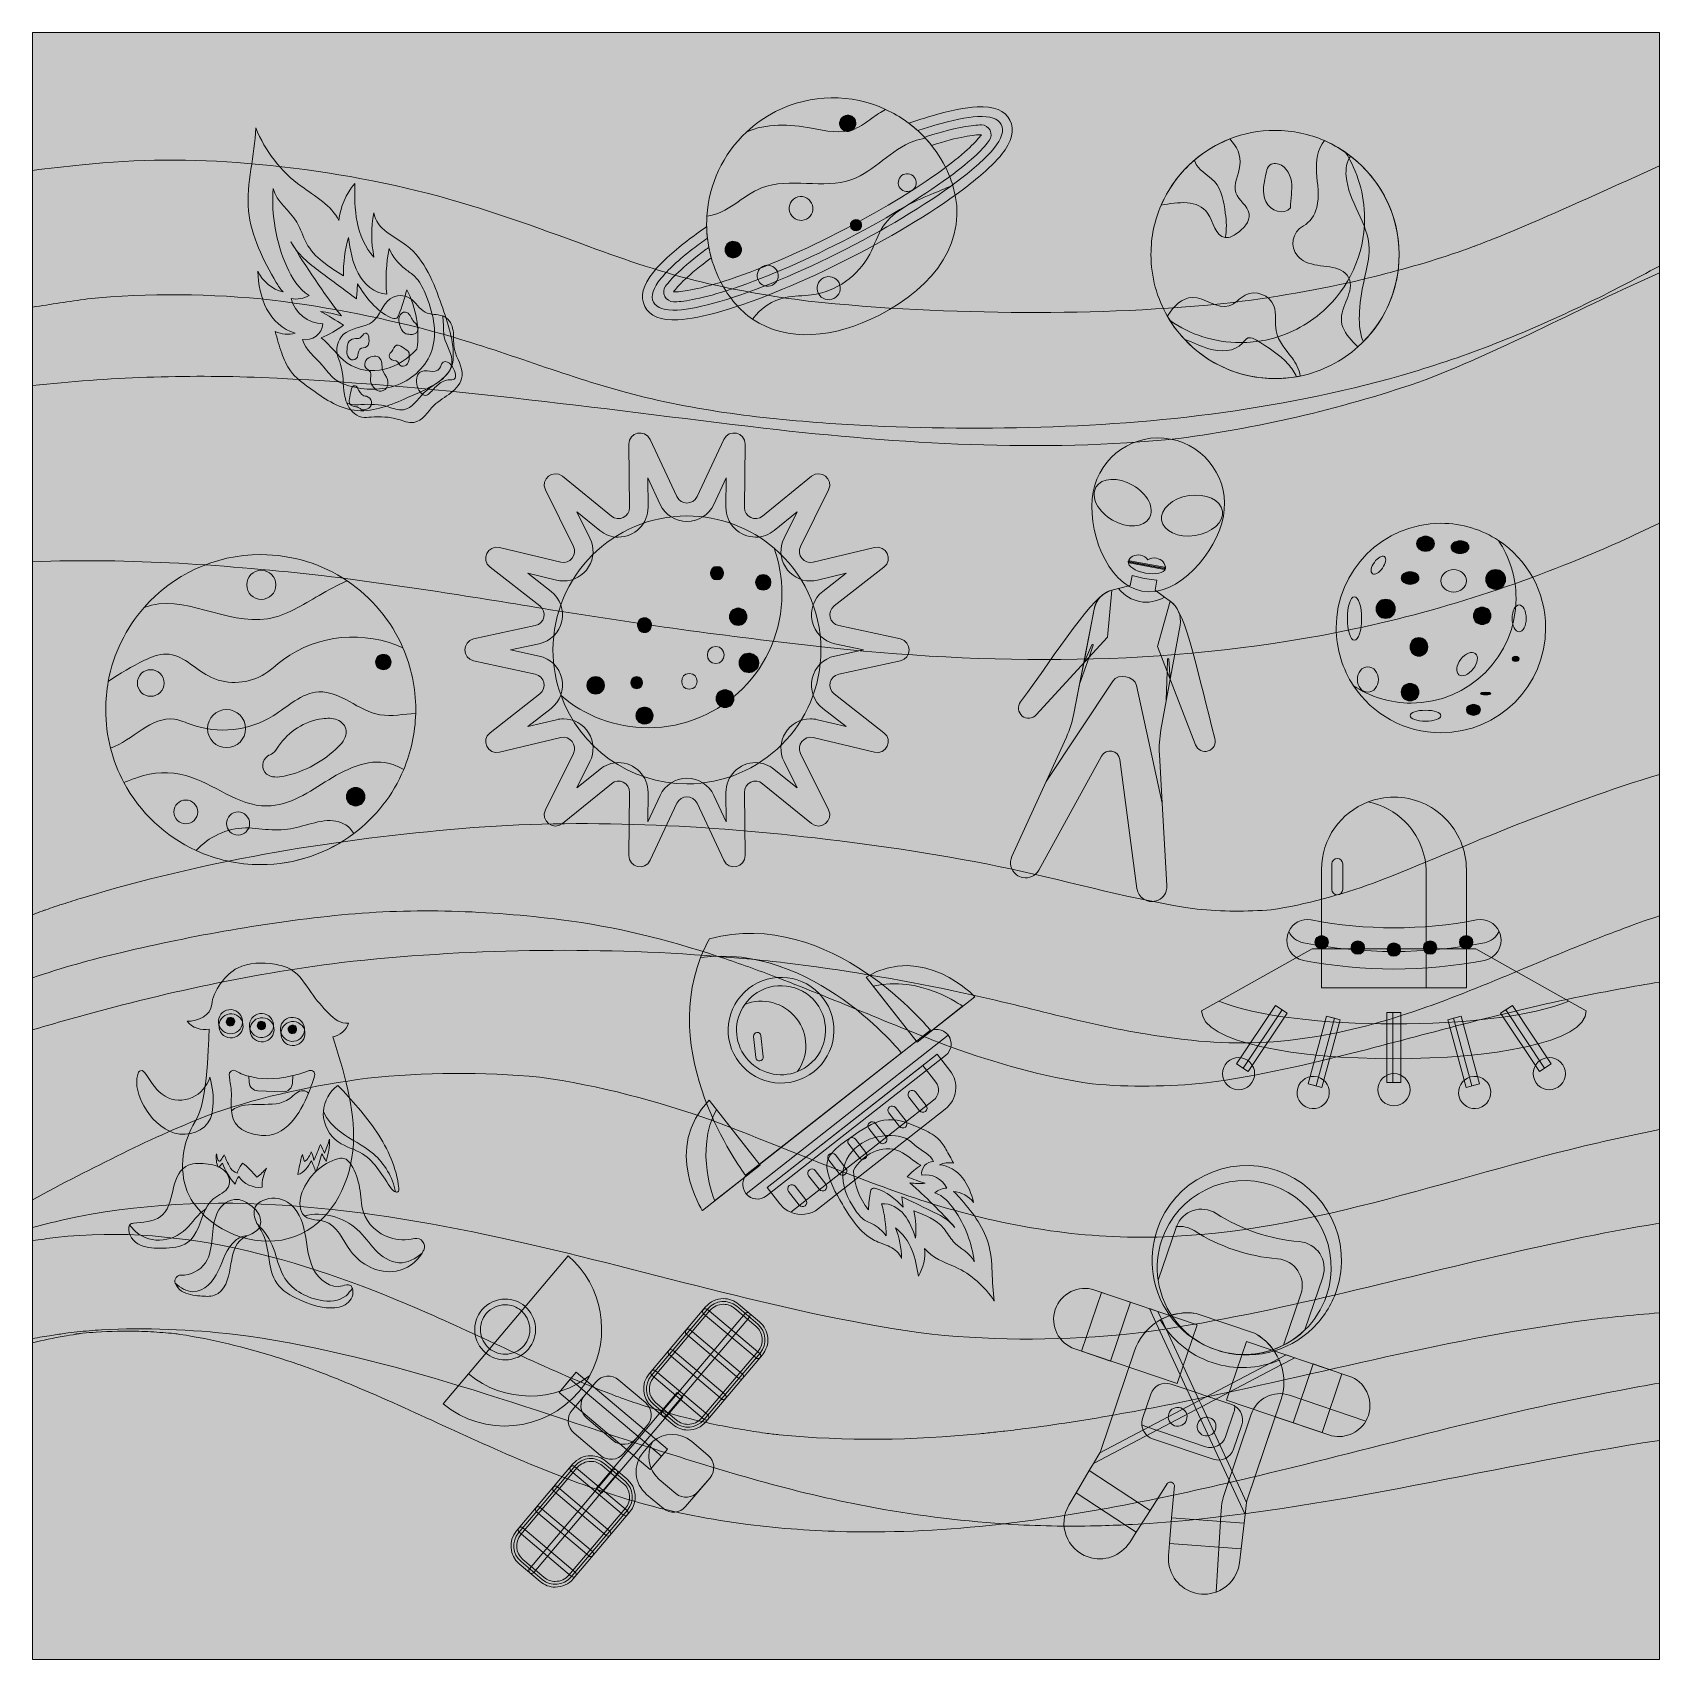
# Model space of a CAD drawing. Header units: inches. Extents: x -2050 to -50, y -975 to 1025.
import ezdxf

# ---------------------------------------------------------------- set-up
doc = ezdxf.new("R2010")
doc.units = ezdxf.units.IN
doc.header["$MEASUREMENT"] = 0
doc.layers.add('Layer 1', color=7, linetype='Continuous')

# ---------------------------------------------------------------- blocks, each defined once
blk = doc.blocks.new('block 3')
at = {"layer": 'Layer 1', "true_color": 0x081937}
h = blk.add_hatch(color=168, dxfattribs=at)
h.dxf.hatch_style = 2
h.paths.add_polyline_path([(-50, 1025), (-50, -975), (-2050, -975), (-2050, 1025)])
at = {"layer": 'Layer 1', "lineweight": 0}
blk.add_lwpolyline([(-50, 1025), (-50, -975), (-2050, -975), (-2050, 1025), (-50, 1025)], dxfattribs=at)
blk = doc.blocks.new('block 5')
at = {"layer": 'Layer 1', "true_color": 0x132b57}
h = blk.add_hatch(color=169, dxfattribs=at)
h.dxf.hatch_style = 2
edge = h.paths.add_edge_path()
edge.add_spline(control_points=[(-50, 729.6), (-50, 729.6), (-50, 421.7), (-50, 421.7), (-66.2, 414), (-82.5, 406.4), (-98.9, 399), (-202.3, 352.9), (-312.4, 315.6), (-425.3, 291.8), (-637, 247.2), (-853.6, 245.9), (-1068.7, 268.7), (-1184.2, 281), (-1298.8, 296.8), (-1413.1, 315.5), (-1505.6, 330.7), (-1598.2, 345.6), (-1691.3, 357.1), (-1810.1, 370.4), (-1930.3, 379.1), (-2050, 374.4), (-2050, 374.4), (-2050, 591), (-2050, 591), (-1956.8, 601.2), (-1862.4, 604.7), (-1768.6, 600.9), (-1561.7, 592.4), (-1356.5, 563.2), (-1151.5, 538.6), (-982.3, 519.4), (-811.1, 508.5), (-641.1, 525.9), (-536.8, 539.8), (-434.7, 564.1), (-336.8, 598.4), (-238, 636.8), (-146.3, 687.1), (-50, 729.6)], knot_values=[0, 0, 0, 0, 1, 1, 1, 2, 2, 2, 3, 3, 3, 4, 4, 4, 5, 5, 5, 6, 6, 6, 7, 7, 7, 8, 8, 8, 9, 9, 9, 10, 10, 10, 11, 11, 11, 12, 12, 12, 13, 13, 13, 13], degree=3, periodic=1)
at = {"layer": 'Layer 1', "lineweight": 0}
blk.add_open_spline([(-50, 729.6), (-50, 729.6), (-50, 421.7), (-50, 421.7), (-66.2, 414), (-82.5, 406.4), (-98.9, 399), (-202.3, 352.9), (-312.4, 315.6), (-425.3, 291.8), (-637, 247.2), (-853.6, 245.9), (-1068.7, 268.7), (-1184.2, 281), (-1298.8, 296.8), (-1413.1, 315.5), (-1505.6, 330.7), (-1598.2, 345.6), (-1691.3, 357.1), (-1810.1, 370.4), (-1930.3, 379.1), (-2050, 374.4), (-2050, 374.4), (-2050, 591), (-2050, 591), (-1956.8, 601.2), (-1862.4, 604.7), (-1768.6, 600.9), (-1561.7, 592.4), (-1356.5, 563.2), (-1151.5, 538.6), (-982.3, 519.4), (-811.1, 508.5), (-641.1, 525.9), (-536.8, 539.8), (-434.7, 564.1), (-336.8, 598.4), (-238, 636.8), (-146.3, 687.1), (-50, 729.6)], degree=3, knots=[0, 0, 0, 0, 1, 1, 1, 2, 2, 2, 3, 3, 3, 4, 4, 4, 5, 5, 5, 6, 6, 6, 7, 7, 7, 8, 8, 8, 9, 9, 9, 10, 10, 10, 11, 11, 11, 12, 12, 12, 13, 13, 13, 13], dxfattribs=at)
blk = doc.blocks.new('block 7')
at = {"layer": 'Layer 1', "true_color": 0x132b57}
h = blk.add_hatch(color=169, dxfattribs=at)
h.dxf.hatch_style = 2
edge = h.paths.add_edge_path()
edge.add_spline(control_points=[(-50, -142.3056), (-50, -142.3056), (-50, -323.5085), (-50, -323.5085), (-80.88, -329.6993), (-111.61, -336.4403), (-142.17, -343.7576), (-326.62, -387.897), (-509, -460.0743), (-704.06, -455.7695), (-797.14, -453.7175), (-887.78, -434.7607), (-974.03, -404.8978), (-1055.0701, -376.8425), (-1133.23, -343.2424), (-1213.11, -312.8993), (-1282.1599, -288.4589), (-1352.8, -269.3624), (-1426.47, -259.2684), (-1496.89, -252.3354), (-1567.96, -253.2958), (-1638.3101, -260.5171), (-1702.75, -269.0306), (-1765.84, -282.2244), (-1826.4299, -303.1633), (-1865.03, -318.0598), (-1902.8, -334.6154), (-1939.4399, -352.9085), (-1976.6799, -371.4899), (-2014, -389.7394), (-2050, -410.0845), (-2050, -410.0845), (-2050, -136.9093), (-2050, -136.9093), (-2014.12, -124.9642), (-1977.5701, -114.5122), (-1940.3999, -105.7629), (-1852, -84.9549), (-1761.23, -68.6002), (-1670.21, -59.7723), (-1579.48, -50.9707), (-1490.1899, -54.4197), (-1399.97, -65.6925), (-1333.1699, -74.0402), (-1269.71, -90.1242), (-1207.4299, -110.6702), (-1184.9099, -118.1009), (-1162.54, -126.1168), (-1140.23, -134.5605), (-1066.7, -162.3801), (-995.21, -194.1202), (-921.69, -221.9486), (-865.4, -242.0405), (-807.61, -258.7271), (-747.55, -267.4239), (-700.78, -271.7113), (-653.86, -270.8294), (-607.13, -266.2277), (-543.01, -257.6268), (-480.14, -243.1757), (-417.96, -227.1702), (-327.73, -203.9348), (-238.33, -178.6387), (-146.62, -160.0574), (-114.55, -153.5609), (-82.34, -147.6582), (-50, -142.3056)], knot_values=[0, 0, 0, 0, 1, 1, 1, 2, 2, 2, 3, 3, 3, 4, 4, 4, 5, 5, 5, 6, 6, 6, 7, 7, 7, 8, 8, 8, 9, 9, 9, 10, 10, 10, 11, 11, 11, 12, 12, 12, 13, 13, 13, 14, 14, 14, 15, 15, 15, 16, 16, 16, 17, 17, 17, 18, 18, 18, 19, 19, 19, 20, 20, 20, 21, 21, 21, 22, 22, 22, 22], degree=3, periodic=1)
at = {"layer": 'Layer 1', "lineweight": 0}
blk.add_open_spline([(-50, -142.3056), (-50, -142.3056), (-50, -323.5085), (-50, -323.5085), (-80.88, -329.6993), (-111.61, -336.4403), (-142.17, -343.7576), (-326.62, -387.897), (-509, -460.0743), (-704.06, -455.7695), (-797.14, -453.7175), (-887.78, -434.7607), (-974.03, -404.8978), (-1055.0701, -376.8425), (-1133.23, -343.2424), (-1213.11, -312.8993), (-1282.1599, -288.4589), (-1352.8, -269.3624), (-1426.47, -259.2684), (-1496.89, -252.3354), (-1567.96, -253.2958), (-1638.3101, -260.5171), (-1702.75, -269.0306), (-1765.84, -282.2244), (-1826.4299, -303.1633), (-1865.03, -318.0598), (-1902.8, -334.6154), (-1939.4399, -352.9085), (-1976.6799, -371.4899), (-2014, -389.7394), (-2050, -410.0845), (-2050, -410.0845), (-2050, -136.9093), (-2050, -136.9093), (-2014.12, -124.9642), (-1977.5701, -114.5122), (-1940.3999, -105.7629), (-1852, -84.9549), (-1761.23, -68.6002), (-1670.21, -59.7723), (-1579.48, -50.9707), (-1490.1899, -54.4197), (-1399.97, -65.6925), (-1333.1699, -74.0402), (-1269.71, -90.1242), (-1207.4299, -110.6702), (-1184.9099, -118.1009), (-1162.54, -126.1168), (-1140.23, -134.5605), (-1066.7, -162.3801), (-995.21, -194.1202), (-921.69, -221.9486), (-865.4, -242.0405), (-807.61, -258.7271), (-747.55, -267.4239), (-700.78, -271.7113), (-653.86, -270.8294), (-607.13, -266.2277), (-543.01, -257.6268), (-480.14, -243.1757), (-417.96, -227.1702), (-327.73, -203.9348), (-238.33, -178.6387), (-146.62, -160.0574), (-114.55, -153.5609), (-82.34, -147.6582), (-50, -142.3056)], degree=3, knots=[0, 0, 0, 0, 1, 1, 1, 2, 2, 2, 3, 3, 3, 4, 4, 4, 5, 5, 5, 6, 6, 6, 7, 7, 7, 8, 8, 8, 9, 9, 9, 10, 10, 10, 11, 11, 11, 12, 12, 12, 13, 13, 13, 14, 14, 14, 15, 15, 15, 16, 16, 16, 17, 17, 17, 18, 18, 18, 19, 19, 19, 20, 20, 20, 21, 21, 21, 22, 22, 22, 22], dxfattribs=at)
blk = doc.blocks.new('block 8')
at = {"layer": 'Layer 1', "true_color": 0x132b57}
h = blk.add_hatch(color=169, dxfattribs=at)
h.dxf.hatch_style = 2
edge = h.paths.add_edge_path()
edge.add_spline(control_points=[(-50, -438.7861), (-50, -438.7861), (-50, -705.6744), (-50, -705.6744), (-266.35, -738.5061), (-477.95, -796.9045), (-697.85, -808.9894), (-710.51, -809.6879), (-723.21, -810.2293), (-735.93, -810.6048), (-772.22, -811.6788), (-808.56, -811.085), (-844.81, -808.9894), (-848.64, -808.7711), (-852.47, -808.5353), (-856.3, -808.2734), (-912.84, -804.51), (-969.1, -797.1228), (-1024.47, -786.697), (-1114.0701, -769.8184), (-1201.25, -743.4308), (-1287.13, -715.812), (-1455.1799, -661.7795), (-1622.8, -598.5698), (-1801.04, -575.3868), (-1855.3999, -569.5801), (-1910.8, -566.5589), (-1965.3999, -569.9032), (-1975.33, -570.5145), (-1985.25, -571.2566), (-1995.14, -572.2259), (-1999.39, -572.7498), (-2006.33, -573.5968), (-2009.09, -574.0072), (-2014.85, -574.8541), (-2020.62, -575.6662), (-2026.37, -576.5569), (-2034.26, -577.788), (-2042.1499, -579.124), (-2050, -580.5822), (-2050, -580.5822), (-2050, -444.1125), (-2050, -444.1125), (-2037.5701, -440.611), (-2025.05, -437.4501), (-2012.46, -434.6559), (-1828.95, -393.8958), (-1638.33, -420.1349), (-1457.77, -460.3188), (-1286.1799, -498.503), (-1120.05, -552.1252), (-944.43, -575.2296), (-862.05, -583.5423), (-779.7, -582.8351), (-697.38, -574.4088), (-622.07, -564.6117), (-547.77, -549.6978), (-474.15, -532.8017), (-332.84, -500.3804), (-193.47, -461.969), (-50, -438.7861)], knot_values=[0, 0, 0, 0, 1, 1, 1, 2, 2, 2, 3, 3, 3, 4, 4, 4, 5, 5, 5, 6, 6, 6, 7, 7, 7, 8, 8, 8, 9, 9, 9, 10, 10, 10, 11, 11, 11, 12, 12, 12, 13, 13, 13, 14, 14, 14, 15, 15, 15, 16, 16, 16, 17, 17, 17, 18, 18, 18, 19, 19, 19, 20, 20, 20, 20], degree=3, periodic=1)
at = {"layer": 'Layer 1', "lineweight": 0}
blk.add_open_spline([(-50, -438.7861), (-50, -438.7861), (-50, -705.6744), (-50, -705.6744), (-266.35, -738.5061), (-477.95, -796.9045), (-697.85, -808.9894), (-710.51, -809.6879), (-723.21, -810.2293), (-735.93, -810.6048), (-772.22, -811.6788), (-808.56, -811.085), (-844.81, -808.9894), (-848.64, -808.7711), (-852.47, -808.5353), (-856.3, -808.2734), (-912.84, -804.51), (-969.1, -797.1228), (-1024.47, -786.697), (-1114.0701, -769.8184), (-1201.25, -743.4308), (-1287.13, -715.812), (-1455.1799, -661.7795), (-1622.8, -598.5698), (-1801.04, -575.3868), (-1855.3999, -569.5801), (-1910.8, -566.5589), (-1965.3999, -569.9032), (-1975.33, -570.5145), (-1985.25, -571.2566), (-1995.14, -572.2259), (-1999.39, -572.7498), (-2006.33, -573.5968), (-2009.09, -574.0072), (-2014.85, -574.8541), (-2020.62, -575.6662), (-2026.37, -576.5569), (-2034.26, -577.788), (-2042.1499, -579.124), (-2050, -580.5822), (-2050, -580.5822), (-2050, -444.1125), (-2050, -444.1125), (-2037.5701, -440.611), (-2025.05, -437.4501), (-2012.46, -434.6559), (-1828.95, -393.8958), (-1638.33, -420.1349), (-1457.77, -460.3188), (-1286.1799, -498.503), (-1120.05, -552.1252), (-944.43, -575.2296), (-862.05, -583.5423), (-779.7, -582.8351), (-697.38, -574.4088), (-622.07, -564.6117), (-547.77, -549.6978), (-474.15, -532.8017), (-332.84, -500.3804), (-193.47, -461.969), (-50, -438.7861)], degree=3, knots=[0, 0, 0, 0, 1, 1, 1, 2, 2, 2, 3, 3, 3, 4, 4, 4, 5, 5, 5, 6, 6, 6, 7, 7, 7, 8, 8, 8, 9, 9, 9, 10, 10, 10, 11, 11, 11, 12, 12, 12, 13, 13, 13, 14, 14, 14, 15, 15, 15, 16, 16, 16, 17, 17, 17, 18, 18, 18, 19, 19, 19, 20, 20, 20, 20], dxfattribs=at)
blk = doc.blocks.new('block 6')
at = {"layer": 'Layer 1'}
for name in ['block 7', 'block 8']:
    blk.add_blockref(name, (0, 0), dxfattribs=at)
blk = doc.blocks.new('block 9')
at = {"layer": 'Layer 1', "true_color": 0x1f3e74}
h = blk.add_hatch(color=156, dxfattribs=at)
h.dxf.hatch_style = 2
edge = h.paths.add_edge_path()
edge.add_spline(control_points=[(-50, 861.3), (-50, 861.3), (-50, 737.9), (-50, 737.9), (-80.1, 721.8), (-110.3, 705.9), (-141.2, 691), (-209.2, 658.2), (-279.9, 629.6), (-353.5, 607.6), (-504.7, 562.6), (-666.1, 543), (-825.4, 539.5), (-904.4, 537.7), (-983.7, 538.8), (-1062.4, 544), (-1149, 549.8), (-1236.6, 559.9), (-1319.8, 582.4), (-1396.8, 603.2), (-1470, 633), (-1546.8, 654.5), (-1614.9, 673.6), (-1684.3, 687.1), (-1754.9, 696.1), (-1830.5, 704.1), (-1906.8, 705.2), (-1982.5, 697.5), (-2005.1, 694.5), (-2027.5, 690.9), (-2050, 687.4), (-2050, 687.4), (-2050, 855.4), (-2050, 855.4), (-2029.7, 858.3), (-2009.1, 860.4), (-1989.1, 862.5), (-1921.6, 869.6), (-1853.2, 870), (-1785.6, 864.2), (-1710.3, 857.8), (-1636, 845.8), (-1563.4, 827), (-1495.7, 809.5), (-1430.9, 785.9), (-1366, 762), (-1320.3, 745.2), (-1274.3, 729.4), (-1226.5, 718), (-1183.7, 707.9), (-1140.2, 700.5), (-1096.4, 694.9), (-1008.2, 685.3), (-918.9, 681.2), (-830.1, 680.9), (-744.5, 680.6), (-658.8, 683.9), (-573.8, 693.3), (-515.2, 700.6), (-457.1, 710.8), (-400.1, 725.1), (-363.1, 734.3), (-326.5, 744.9), (-290.8, 757.5), (-287.1, 758.8), (-283.4, 760.1), (-279.8, 761.4), (-278.3, 762), (-276.9, 762.5), (-276, 762.8), (-268.4, 765.7), (-260.8, 768.7), (-253.2, 771.7), (-238, 777.8), (-222.9, 784.1), (-207.9, 790.6), (-154.9, 813.5), (-102.3, 837.2), (-50, 861.3)], knot_values=[0, 0, 0, 0, 1, 1, 1, 2, 2, 2, 3, 3, 3, 4, 4, 4, 5, 5, 5, 6, 6, 6, 7, 7, 7, 8, 8, 8, 9, 9, 9, 10, 10, 10, 11, 11, 11, 12, 12, 12, 13, 13, 13, 14, 14, 14, 15, 15, 15, 16, 16, 16, 17, 17, 17, 18, 18, 18, 19, 19, 19, 20, 20, 20, 21, 21, 21, 22, 22, 22, 23, 23, 23, 24, 24, 24, 25, 25, 25, 26, 26, 26, 26], degree=3, periodic=1)
at = {"layer": 'Layer 1', "lineweight": 0}
blk.add_open_spline([(-50, 861.3), (-50, 861.3), (-50, 737.9), (-50, 737.9), (-80.1, 721.8), (-110.3, 705.9), (-141.2, 691), (-209.2, 658.2), (-279.9, 629.6), (-353.5, 607.6), (-504.7, 562.6), (-666.1, 543), (-825.4, 539.5), (-904.4, 537.7), (-983.7, 538.8), (-1062.4, 544), (-1149, 549.8), (-1236.6, 559.9), (-1319.8, 582.4), (-1396.8, 603.2), (-1470, 633), (-1546.8, 654.5), (-1614.9, 673.6), (-1684.3, 687.1), (-1754.9, 696.1), (-1830.5, 704.1), (-1906.8, 705.2), (-1982.5, 697.5), (-2005.1, 694.5), (-2027.5, 690.9), (-2050, 687.4), (-2050, 687.4), (-2050, 855.4), (-2050, 855.4), (-2029.7, 858.3), (-2009.1, 860.4), (-1989.1, 862.5), (-1921.6, 869.6), (-1853.2, 870), (-1785.6, 864.2), (-1710.3, 857.8), (-1636, 845.8), (-1563.4, 827), (-1495.7, 809.5), (-1430.9, 785.9), (-1366, 762), (-1320.3, 745.2), (-1274.3, 729.4), (-1226.5, 718), (-1183.7, 707.9), (-1140.2, 700.5), (-1096.4, 694.9), (-1008.2, 685.3), (-918.9, 681.2), (-830.1, 680.9), (-744.5, 680.6), (-658.8, 683.9), (-573.8, 693.3), (-515.2, 700.6), (-457.1, 710.8), (-400.1, 725.1), (-363.1, 734.3), (-326.5, 744.9), (-290.8, 757.5), (-287.1, 758.8), (-283.4, 760.1), (-279.8, 761.4), (-278.3, 762), (-276.9, 762.5), (-276, 762.8), (-268.4, 765.7), (-260.8, 768.7), (-253.2, 771.7), (-238, 777.8), (-222.9, 784.1), (-207.9, 790.6), (-154.9, 813.5), (-102.3, 837.2), (-50, 861.3)], degree=3, knots=[0, 0, 0, 0, 1, 1, 1, 2, 2, 2, 3, 3, 3, 4, 4, 4, 5, 5, 5, 6, 6, 6, 7, 7, 7, 8, 8, 8, 9, 9, 9, 10, 10, 10, 11, 11, 11, 12, 12, 12, 13, 13, 13, 14, 14, 14, 15, 15, 15, 16, 16, 16, 17, 17, 17, 18, 18, 18, 19, 19, 19, 20, 20, 20, 21, 21, 21, 22, 22, 22, 23, 23, 23, 24, 24, 24, 25, 25, 25, 26, 26, 26, 26], dxfattribs=at)
blk = doc.blocks.new('block 10')
at = {"layer": 'Layer 1', "true_color": 0x1f3e74}
h = blk.add_hatch(color=156, dxfattribs=at)
h.dxf.hatch_style = 2
edge = h.paths.add_edge_path()
edge.add_spline(control_points=[(-50, 113.0916), (-50, 113.0916), (-50, -60.7241), (-50, -60.7241), (-62.43, -64.959), (-74.81, -69.3075), (-87.13, -73.7607), (-106.57, -81.0344), (-125.91, -88.4913), (-145.14, -96.1841), (-226.94, -128.8935), (-307.21, -166.3792), (-392.75, -191.2999), (-438.31, -204.5635), (-485.47, -213.1469), (-533.43, -216.2292), (-582.37, -219.3727), (-631.75, -214.3868), (-679.84, -206.502), (-760.53, -193.282), (-838.4, -169.5053), (-918.2, -152.9322), (-986.64, -138.7081), (-1055.6799, -127.0773), (-1125.3201, -118.459), (-1152.63, -115.4028), (-1180, -112.8094), (-1207.4299, -110.6702), (-1361.35, -98.6814), (-1516.8201, -101.17), (-1670.11, -118.3105), (-1787.29, -132.9189), (-1901.05, -158.2761), (-2013.53, -190.4005), (-2025.73, -193.8845), (-2037.89, -197.4733), (-2050, -201.193), (-2050, -201.193), (-2050, -59.4231), (-2050, -59.4231), (-2045.99, -57.9474), (-2041.98, -56.4805), (-2037.96, -55.0222), (-2035.75, -54.2189), (-2034.36, -53.7124), (-2033.79, -53.5116), (-2034.1699, -53.6601), (-2034.95, -53.957), (-2036.12, -54.3935), (-2032.63, -53.1099), (-2029.12, -51.8176), (-2025.63, -50.5341), (-2021.47, -49.1894), (-2017.3201, -47.8272), (-2013.1599, -46.4913), (-2004.83, -43.8193), (-1996.48, -41.1823), (-1988.11, -38.6239), (-1841.5, 6.0831), (-1689.89, 31.3355), (-1535.6799, 45.3588), (-1387.64, 58.8321), (-1235.05, 52.0212), (-1087.84, 34.8807), (-1007.11, 25.4853), (-926.89, 13.6187), (-847.73, -3.20758), (-771.21, -19.475), (-696.03, -41.7673), (-618.12, -52.5686), (-587.8, -55.4152), (-557.5, -55.939), (-527.15, -53.3719), (-483.85, -46.9104), (-442.15, -34.9914), (-401.49, -20.5751), (-342.33, 1.9617), (-284.96, 27.9563), (-225.99, 50.8686), (-168.21, 73.3269), (-109.75, 94.8945), (-50, 113.0916)], knot_values=[0, 0, 0, 0, 1, 1, 1, 2, 2, 2, 3, 3, 3, 4, 4, 4, 5, 5, 5, 6, 6, 6, 7, 7, 7, 8, 8, 8, 9, 9, 9, 10, 10, 10, 11, 11, 11, 12, 12, 12, 13, 13, 13, 14, 14, 14, 15, 15, 15, 16, 16, 16, 17, 17, 17, 18, 18, 18, 19, 19, 19, 20, 20, 20, 21, 21, 21, 22, 22, 22, 23, 23, 23, 24, 24, 24, 25, 25, 25, 26, 26, 26, 27, 27, 27, 27], degree=3, periodic=1)
at = {"layer": 'Layer 1', "lineweight": 0}
blk.add_open_spline([(-50, 113.0916), (-50, 113.0916), (-50, -60.7241), (-50, -60.7241), (-62.43, -64.959), (-74.81, -69.3075), (-87.13, -73.7607), (-106.57, -81.0344), (-125.91, -88.4913), (-145.14, -96.1841), (-226.94, -128.8935), (-307.21, -166.3792), (-392.75, -191.2999), (-438.31, -204.5635), (-485.47, -213.1469), (-533.43, -216.2292), (-582.37, -219.3727), (-631.75, -214.3868), (-679.84, -206.502), (-760.53, -193.282), (-838.4, -169.5053), (-918.2, -152.9322), (-986.64, -138.7081), (-1055.6799, -127.0773), (-1125.3201, -118.459), (-1152.63, -115.4028), (-1180, -112.8094), (-1207.4299, -110.6702), (-1361.35, -98.6814), (-1516.8201, -101.17), (-1670.11, -118.3105), (-1787.29, -132.9189), (-1901.05, -158.2761), (-2013.53, -190.4005), (-2025.73, -193.8845), (-2037.89, -197.4733), (-2050, -201.193), (-2050, -201.193), (-2050, -59.4231), (-2050, -59.4231), (-2045.99, -57.9474), (-2041.98, -56.4805), (-2037.96, -55.0222), (-2035.75, -54.2189), (-2034.36, -53.7124), (-2033.79, -53.5116), (-2034.1699, -53.6601), (-2034.95, -53.957), (-2036.12, -54.3935), (-2032.63, -53.1099), (-2029.12, -51.8176), (-2025.63, -50.5341), (-2021.47, -49.1894), (-2017.3201, -47.8272), (-2013.1599, -46.4913), (-2004.83, -43.8193), (-1996.48, -41.1823), (-1988.11, -38.6239), (-1841.5, 6.0831), (-1689.89, 31.3355), (-1535.6799, 45.3588), (-1387.64, 58.8321), (-1235.05, 52.0212), (-1087.84, 34.8807), (-1007.11, 25.4853), (-926.89, 13.6187), (-847.73, -3.20758), (-771.21, -19.475), (-696.03, -41.7673), (-618.12, -52.5686), (-587.8, -55.4152), (-557.5, -55.939), (-527.15, -53.3719), (-483.85, -46.9104), (-442.15, -34.9914), (-401.49, -20.5751), (-342.33, 1.9617), (-284.96, 27.9563), (-225.99, 50.8686), (-168.21, 73.3269), (-109.75, 94.8945), (-50, 113.0916)], degree=3, knots=[0, 0, 0, 0, 1, 1, 1, 2, 2, 2, 3, 3, 3, 4, 4, 4, 5, 5, 5, 6, 6, 6, 7, 7, 7, 8, 8, 8, 9, 9, 9, 10, 10, 10, 11, 11, 11, 12, 12, 12, 13, 13, 13, 14, 14, 14, 15, 15, 15, 16, 16, 16, 17, 17, 17, 18, 18, 18, 19, 19, 19, 20, 20, 20, 21, 21, 21, 22, 22, 22, 23, 23, 23, 24, 24, 24, 25, 25, 25, 26, 26, 26, 27, 27, 27, 27], dxfattribs=at)
blk = doc.blocks.new('block 11')
at = {"layer": 'Layer 1', "true_color": 0x1f3e74}
h = blk.add_hatch(color=156, dxfattribs=at)
h.dxf.hatch_style = 2
edge = h.paths.add_edge_path()
edge.add_spline(control_points=[(-50, -549.0341), (-50, -549.0341), (-50, -635.1562), (-50, -635.1562), (-66.32, -638.0726), (-82.69, -641.1025), (-99.1, -644.1587), (-248.98, -672.1005), (-395.15, -713.6553), (-542.81, -749.089), (-645.5, -773.7303), (-750.29, -796.0052), (-856.3, -808.2734), (-858.39, -808.5178), (-860.49, -808.7624), (-862.58, -808.9894), (-924.35, -815.9137), (-986.53, -819.389), (-1048.95, -817.9133), (-1089.53, -816.9528), (-1130.39, -814.1411), (-1170.83, -808.9894), (-1216.0601, -803.2351), (-1260.78, -794.5557), (-1304.05, -782.2875), (-1385.85, -759.087), (-1462.9399, -725.1813), (-1538.9099, -690.3675), (-1575.22, -673.7334), (-1611.45, -656.8897), (-1648.38, -641.3121), (-1666.21, -633.794), (-1684.1699, -626.4855), (-1702.35, -619.6222), (-1704.73, -618.7491), (-1707.96, -617.5615), (-1709.1, -617.1599), (-1713.6799, -615.5358), (-1718.25, -613.9116), (-1722.85, -612.3486), (-1732.05, -609.2314), (-1741.27, -606.1577), (-1750.5701, -603.285), (-1789.09, -591.3835), (-1828.54, -581.403), (-1868.86, -575.3519), (-1871.09, -575.0113), (-1873.33, -574.697), (-1875.5601, -574.3739), (-1880.34, -573.9198), (-1885.12, -573.4658), (-1889.9099, -573.1165), (-1899.6499, -572.418), (-1909.4099, -571.8242), (-1919.1899, -571.6059), (-1936.6799, -571.1955), (-1954.2, -571.3789), (-1971.6499, -572.6188), (-1977.24, -573.0205), (-1982.8201, -573.4396), (-1988.38, -573.9984), (-1990.49, -574.2255), (-1991.83, -574.3564), (-1992.45, -574.4176), (-1994.28, -574.6271), (-1996.11, -574.8454), (-1997.9299, -575.0637), (-1979.6, -572.9855), (-2006.01, -576.5569), (-2011.3, -577.5086), (-2024.3101, -579.8487), (-2037.24, -582.5294), (-2050, -585.7165), (-2050, -585.7165), (-2050, -460.1703), (-2050, -460.1703), (-2040.62, -458.7208), (-2031.1699, -457.446), (-2021.6499, -456.3458), (-1862.24, -437.8867), (-1704.3, -487.6756), (-1564.05, -549.2786), (-1490.85, -581.4379), (-1419.73, -617.3782), (-1344.83, -646.5337), (-1340.49, -648.219), (-1336.13, -649.8955), (-1331.77, -651.5458), (-1329.38, -652.419), (-1325.7, -653.7637), (-1324.46, -654.1915), (-1315.36, -657.3874), (-1306.23, -660.5221), (-1297.02, -663.4386), (-1278.4299, -669.3325), (-1259.64, -674.7724), (-1240.58, -679.3829), (-1219.95, -684.3862), (-1199.12, -688.7958), (-1178.08, -692.306), (-1168.4199, -693.9213), (-1158.74, -695.4582), (-1149.01, -696.7679), (-1146.1499, -697.1521), (-1143.28, -697.5363), (-1140.4099, -697.9031), (-1137.85, -698.1912), (-1133.77, -698.654), (-1132.3201, -698.8025), (-1050.34, -706.9493), (-967.45, -705.5085), (-885.52, -697.5101), (-878.89, -696.8552), (-872.26, -696.2003), (-865.64, -695.4756), (-863.67, -695.2573), (-856.09, -694.3667), (-855.3, -694.2968), (-855.54, -694.3318), (-856.53, -694.454), (-858.62, -694.7072), (-853.59, -694.1047), (-848.56, -693.5284), (-843.51, -692.9346), (-843.51, -692.9172), (-835.17, -691.9218), (-833.13, -691.6598), (-813.15, -689.1101), (-793.2, -686.3334), (-773.33, -683.2336), (-731.77, -676.7546), (-690.43, -669.2889), (-649.29, -661.0373), (-483.32, -627.7341), (-320.78, -582.8001), (-152.24, -559.6957), (-118.2, -555.0329), (-84.13, -551.4266), (-50, -549.0341)], knot_values=[0, 0, 0, 0, 1, 1, 1, 2, 2, 2, 3, 3, 3, 4, 4, 4, 5, 5, 5, 6, 6, 6, 7, 7, 7, 8, 8, 8, 9, 9, 9, 10, 10, 10, 11, 11, 11, 12, 12, 12, 13, 13, 13, 14, 14, 14, 15, 15, 15, 16, 16, 16, 17, 17, 17, 18, 18, 18, 19, 19, 19, 20, 20, 20, 21, 21, 21, 22, 22, 22, 23, 23, 23, 24, 24, 24, 25, 25, 25, 26, 26, 26, 27, 27, 27, 28, 28, 28, 29, 29, 29, 30, 30, 30, 31, 31, 31, 32, 32, 32, 33, 33, 33, 34, 34, 34, 35, 35, 35, 36, 36, 36, 37, 37, 37, 38, 38, 38, 39, 39, 39, 40, 40, 40, 41, 41, 41, 42, 42, 42, 43, 43, 43, 44, 44, 44, 45, 45, 45, 46, 46, 46, 46], degree=3, periodic=1)
at = {"layer": 'Layer 1', "lineweight": 0}
blk.add_open_spline([(-50, -549.0341), (-50, -549.0341), (-50, -635.1562), (-50, -635.1562), (-66.32, -638.0726), (-82.69, -641.1025), (-99.1, -644.1587), (-248.98, -672.1005), (-395.15, -713.6553), (-542.81, -749.089), (-645.5, -773.7303), (-750.29, -796.0052), (-856.3, -808.2734), (-858.39, -808.5178), (-860.49, -808.7624), (-862.58, -808.9894), (-924.35, -815.9137), (-986.53, -819.389), (-1048.95, -817.9133), (-1089.53, -816.9528), (-1130.39, -814.1411), (-1170.83, -808.9894), (-1216.0601, -803.2351), (-1260.78, -794.5557), (-1304.05, -782.2875), (-1385.85, -759.087), (-1462.9399, -725.1813), (-1538.9099, -690.3675), (-1575.22, -673.7334), (-1611.45, -656.8897), (-1648.38, -641.3121), (-1666.21, -633.794), (-1684.1699, -626.4855), (-1702.35, -619.6222), (-1704.73, -618.7491), (-1707.96, -617.5615), (-1709.1, -617.1599), (-1713.6799, -615.5358), (-1718.25, -613.9116), (-1722.85, -612.3486), (-1732.05, -609.2314), (-1741.27, -606.1577), (-1750.5701, -603.285), (-1789.09, -591.3835), (-1828.54, -581.403), (-1868.86, -575.3519), (-1871.09, -575.0113), (-1873.33, -574.697), (-1875.5601, -574.3739), (-1880.34, -573.9198), (-1885.12, -573.4658), (-1889.9099, -573.1165), (-1899.6499, -572.418), (-1909.4099, -571.8242), (-1919.1899, -571.6059), (-1936.6799, -571.1955), (-1954.2, -571.3789), (-1971.6499, -572.6188), (-1977.24, -573.0205), (-1982.8201, -573.4396), (-1988.38, -573.9984), (-1990.49, -574.2255), (-1991.83, -574.3564), (-1992.45, -574.4176), (-1994.28, -574.6271), (-1996.11, -574.8454), (-1997.9299, -575.0637), (-1979.6, -572.9855), (-2006.01, -576.5569), (-2011.3, -577.5086), (-2024.3101, -579.8487), (-2037.24, -582.5294), (-2050, -585.7165), (-2050, -585.7165), (-2050, -460.1703), (-2050, -460.1703), (-2040.62, -458.7208), (-2031.1699, -457.446), (-2021.6499, -456.3458), (-1862.24, -437.8867), (-1704.3, -487.6756), (-1564.05, -549.2786), (-1490.85, -581.4379), (-1419.73, -617.3782), (-1344.83, -646.5337), (-1340.49, -648.219), (-1336.13, -649.8955), (-1331.77, -651.5458), (-1329.38, -652.419), (-1325.7, -653.7637), (-1324.46, -654.1915), (-1315.36, -657.3874), (-1306.23, -660.5221), (-1297.02, -663.4386), (-1278.4299, -669.3325), (-1259.64, -674.7724), (-1240.58, -679.3829), (-1219.95, -684.3862), (-1199.12, -688.7958), (-1178.08, -692.306), (-1168.4199, -693.9213), (-1158.74, -695.4582), (-1149.01, -696.7679), (-1146.1499, -697.1521), (-1143.28, -697.5363), (-1140.4099, -697.9031), (-1137.85, -698.1912), (-1133.77, -698.654), (-1132.3201, -698.8025), (-1050.34, -706.9493), (-967.45, -705.5085), (-885.52, -697.5101), (-878.89, -696.8552), (-872.26, -696.2003), (-865.64, -695.4756), (-863.67, -695.2573), (-856.09, -694.3667), (-855.3, -694.2968), (-855.54, -694.3318), (-856.53, -694.454), (-858.62, -694.7072), (-853.59, -694.1047), (-848.56, -693.5284), (-843.51, -692.9346), (-843.51, -692.9172), (-835.17, -691.9218), (-833.13, -691.6598), (-813.15, -689.1101), (-793.2, -686.3334), (-773.33, -683.2336), (-731.77, -676.7546), (-690.43, -669.2889), (-649.29, -661.0373), (-483.32, -627.7341), (-320.78, -582.8001), (-152.24, -559.6957), (-118.2, -555.0329), (-84.13, -551.4266), (-50, -549.0341)], degree=3, knots=[0, 0, 0, 0, 1, 1, 1, 2, 2, 2, 3, 3, 3, 4, 4, 4, 5, 5, 5, 6, 6, 6, 7, 7, 7, 8, 8, 8, 9, 9, 9, 10, 10, 10, 11, 11, 11, 12, 12, 12, 13, 13, 13, 14, 14, 14, 15, 15, 15, 16, 16, 16, 17, 17, 17, 18, 18, 18, 19, 19, 19, 20, 20, 20, 21, 21, 21, 22, 22, 22, 23, 23, 23, 24, 24, 24, 25, 25, 25, 26, 26, 26, 27, 27, 27, 28, 28, 28, 29, 29, 29, 30, 30, 30, 31, 31, 31, 32, 32, 32, 33, 33, 33, 34, 34, 34, 35, 35, 35, 36, 36, 36, 37, 37, 37, 38, 38, 38, 39, 39, 39, 40, 40, 40, 41, 41, 41, 42, 42, 42, 43, 43, 43, 44, 44, 44, 45, 45, 45, 46, 46, 46, 46], dxfattribs=at)
blk = doc.blocks.new('block 4')
at = {"layer": 'Layer 1'}
for name in ['block 9', 'block 5', 'block 10', 'block 6', 'block 11']:
    blk.add_blockref(name, (0, 0), dxfattribs=at)
blk = doc.blocks.new('block 14')
at = {"layer": 'Layer 1', "true_color": 0xf7971e}
h = blk.add_hatch(color=30, dxfattribs=at)
h.dxf.hatch_style = 2
edge = h.paths.add_edge_path()
edge.add_spline(control_points=[(-1578.9, 192.7), (-1578.9, 191), (-1579, 189.4), (-1579, 187.8), (-1579.6, 163.5), (-1584.8, 140.3), (-1593.7, 119.1), (-1606.8, 87.6), (-1628.2, 60.5), (-1655.1, 40.2), (-1687, 16.3), (-1726.6, 2.1), (-1769.5, 2.1), (-1797.8, 2.1), (-1824.8, 8.3), (-1848.9, 19.4), (-1886.9, 36.9), (-1918.2, 66.4), (-1937.7, 103.1), (-1944.8, 116.3), (-1950.3, 130.4), (-1954.1, 145.3), (-1958, 160.4), (-1960, 176.3), (-1960, 192.7), (-1960, 204.5), (-1959, 216.1), (-1956.9, 227.3), (-1950.6, 261.8), (-1935, 292.9), (-1912.8, 318.2), (-1912.8, 318.2), (-1912.8, 318.2), (-1912.8, 318.2), (-1877.9, 358), (-1826.6, 383.2), (-1769.5, 383.2), (-1730.2, 383.2), (-1693.6, 371.3), (-1663.3, 350.9), (-1663.3, 350.9), (-1663.2, 350.9), (-1663.2, 350.9), (-1633.2, 330.6), (-1609.2, 302.1), (-1594.6, 268.5), (-1584.5, 245.3), (-1578.9, 219.6), (-1578.9, 192.7)], knot_values=[0, 0, 0, 0, 1, 1, 1, 2, 2, 2, 3, 3, 3, 4, 4, 4, 5, 5, 5, 6, 6, 6, 7, 7, 7, 8, 8, 8, 9, 9, 9, 10, 10, 10, 11, 11, 11, 12, 12, 12, 13, 13, 13, 14, 14, 14, 15, 15, 15, 16, 16, 16, 16], degree=3, periodic=1)
at = {"layer": 'Layer 1', "lineweight": 0}
blk.add_open_spline([(-1578.9, 192.7), (-1578.9, 191), (-1579, 189.4), (-1579, 187.8), (-1579.6, 163.5), (-1584.8, 140.3), (-1593.7, 119.1), (-1606.8, 87.6), (-1628.2, 60.5), (-1655.1, 40.2), (-1687, 16.3), (-1726.6, 2.1), (-1769.5, 2.1), (-1797.8, 2.1), (-1824.8, 8.3), (-1848.9, 19.4), (-1886.9, 36.9), (-1918.2, 66.4), (-1937.7, 103.1), (-1944.8, 116.3), (-1950.3, 130.4), (-1954.1, 145.3), (-1958, 160.4), (-1960, 176.3), (-1960, 192.7), (-1960, 204.5), (-1959, 216.1), (-1956.9, 227.3), (-1950.6, 261.8), (-1935, 292.9), (-1912.8, 318.2), (-1912.8, 318.2), (-1912.8, 318.2), (-1912.8, 318.2), (-1877.9, 358), (-1826.6, 383.2), (-1769.5, 383.2), (-1730.2, 383.2), (-1693.6, 371.3), (-1663.3, 350.9), (-1663.3, 350.9), (-1663.2, 350.9), (-1663.2, 350.9), (-1633.2, 330.6), (-1609.2, 302.1), (-1594.6, 268.5), (-1584.5, 245.3), (-1578.9, 219.6), (-1578.9, 192.7)], degree=3, knots=[0, 0, 0, 0, 1, 1, 1, 2, 2, 2, 3, 3, 3, 4, 4, 4, 5, 5, 5, 6, 6, 6, 7, 7, 7, 8, 8, 8, 9, 9, 9, 10, 10, 10, 11, 11, 11, 12, 12, 12, 13, 13, 13, 14, 14, 14, 15, 15, 15, 16, 16, 16, 16], dxfattribs=at)
blk = doc.blocks.new('block 15')
at = {"layer": 'Layer 1', "true_color": 0xee3f24}
h = blk.add_hatch(color=20, dxfattribs=at)
h.dxf.hatch_style = 2
edge = h.paths.add_edge_path()
edge.add_spline(control_points=[(-1594.6, 268.5), (-1641.3, 290.3), (-1700.1, 285.1), (-1741.5, 254.2), (-1750.2, 247.7), (-1758.3, 240.1), (-1767.8, 234.7), (-1787.8, 223.4), (-1813.6, 223.1), (-1833.8, 234), (-1851.2, 243.3), (-1865.8, 260.6), (-1885.5, 261), (-1894.9, 261.2), (-1903.9, 257.4), (-1912.3, 253.3), (-1927.8, 245.8), (-1942.7, 237.1), (-1956.9, 227.3), (-1950.6, 261.8), (-1935, 292.9), (-1912.8, 318.2), (-1912.8, 318.2), (-1912.8, 318.2), (-1912.8, 318.2), (-1864.7, 336.5), (-1812, 296.1), (-1761.2, 304.3), (-1738.1, 308), (-1718, 321.3), (-1697.8, 333.1), (-1686.7, 339.6), (-1675.2, 345.8), (-1663.3, 350.9), (-1663.3, 350.9), (-1663.2, 350.9), (-1663.2, 350.9), (-1633.2, 330.6), (-1609.2, 302.1), (-1594.6, 268.5)], knot_values=[0, 0, 0, 0, 1, 1, 1, 2, 2, 2, 3, 3, 3, 4, 4, 4, 5, 5, 5, 6, 6, 6, 7, 7, 7, 8, 8, 8, 9, 9, 9, 10, 10, 10, 11, 11, 11, 12, 12, 12, 13, 13, 13, 13], degree=3, periodic=1)
at = {"layer": 'Layer 1', "lineweight": 0}
blk.add_open_spline([(-1594.6, 268.5), (-1641.3, 290.3), (-1700.1, 285.1), (-1741.5, 254.2), (-1750.2, 247.7), (-1758.3, 240.1), (-1767.8, 234.7), (-1787.8, 223.4), (-1813.6, 223.1), (-1833.8, 234), (-1851.2, 243.3), (-1865.8, 260.6), (-1885.5, 261), (-1894.9, 261.2), (-1903.9, 257.4), (-1912.3, 253.3), (-1927.8, 245.8), (-1942.7, 237.1), (-1956.9, 227.3), (-1950.6, 261.8), (-1935, 292.9), (-1912.8, 318.2), (-1912.8, 318.2), (-1912.8, 318.2), (-1912.8, 318.2), (-1864.7, 336.5), (-1812, 296.1), (-1761.2, 304.3), (-1738.1, 308), (-1718, 321.3), (-1697.8, 333.1), (-1686.7, 339.6), (-1675.2, 345.8), (-1663.3, 350.9), (-1663.3, 350.9), (-1663.2, 350.9), (-1663.2, 350.9), (-1633.2, 330.6), (-1609.2, 302.1), (-1594.6, 268.5)], degree=3, knots=[0, 0, 0, 0, 1, 1, 1, 2, 2, 2, 3, 3, 3, 4, 4, 4, 5, 5, 5, 6, 6, 6, 7, 7, 7, 8, 8, 8, 9, 9, 9, 10, 10, 10, 11, 11, 11, 12, 12, 12, 13, 13, 13, 13], dxfattribs=at)
blk = doc.blocks.new('block 16')
at = {"layer": 'Layer 1', "true_color": 0xee3f24}
h = blk.add_hatch(color=20, dxfattribs=at)
h.dxf.hatch_style = 2
edge = h.paths.add_edge_path()
edge.add_spline(control_points=[(-1579, 187.8), (-1579.6, 163.5), (-1584.8, 140.3), (-1593.7, 119.1), (-1598, 121.3), (-1602.4, 123.4), (-1606.8, 125), (-1633.1, 134.4), (-1661.9, 121.3), (-1685.7, 106.5), (-1709.5, 91.7), (-1733.9, 74.3), (-1761.9, 74.2), (-1797.7, 74), (-1827.1, 102.2), (-1861.7, 111.6), (-1881, 116.9), (-1901.9, 116.1), (-1920.8, 109.3), (-1926.2, 107.4), (-1932, 104.9), (-1937.7, 103.1), (-1944.8, 116.3), (-1950.3, 130.4), (-1954.1, 145.3), (-1926.9, 154.6), (-1904.4, 185), (-1875.4, 180.8), (-1868.3, 179.8), (-1861.7, 176.7), (-1855, 174.3), (-1822.1, 162.4), (-1783.8, 166.4), (-1754.2, 185), (-1736.1, 196.4), (-1719.5, 213.4), (-1698.1, 214.4), (-1671.1, 215.7), (-1649.6, 190.8), (-1622.9, 186.3), (-1608.5, 183.8), (-1593.7, 187.6), (-1579, 187.8), (-1579, 187.8), (-1579, 187.8), (-1579, 187.8)], knot_values=[0, 0, 0, 0, 1, 1, 1, 2, 2, 2, 3, 3, 3, 4, 4, 4, 5, 5, 5, 6, 6, 6, 7, 7, 7, 8, 8, 8, 9, 9, 9, 10, 10, 10, 11, 11, 11, 12, 12, 12, 13, 13, 13, 14, 14, 14, 15, 15, 15, 15], degree=3, periodic=1)
at = {"layer": 'Layer 1', "lineweight": 0}
blk.add_open_spline([(-1579, 187.8), (-1579.6, 163.5), (-1584.8, 140.3), (-1593.7, 119.1), (-1598, 121.3), (-1602.4, 123.4), (-1606.8, 125), (-1633.1, 134.4), (-1661.9, 121.3), (-1685.7, 106.5), (-1709.5, 91.7), (-1733.9, 74.3), (-1761.9, 74.2), (-1797.7, 74), (-1827.1, 102.2), (-1861.7, 111.6), (-1881, 116.9), (-1901.9, 116.1), (-1920.8, 109.3), (-1926.2, 107.4), (-1932, 104.9), (-1937.7, 103.1), (-1944.8, 116.3), (-1950.3, 130.4), (-1954.1, 145.3), (-1926.9, 154.6), (-1904.4, 185), (-1875.4, 180.8), (-1868.3, 179.8), (-1861.7, 176.7), (-1855, 174.3), (-1822.1, 162.4), (-1783.8, 166.4), (-1754.2, 185), (-1736.1, 196.4), (-1719.5, 213.4), (-1698.1, 214.4), (-1671.1, 215.7), (-1649.6, 190.8), (-1622.9, 186.3), (-1608.5, 183.8), (-1593.7, 187.6), (-1579, 187.8), (-1579, 187.8), (-1579, 187.8), (-1579, 187.8)], degree=3, knots=[0, 0, 0, 0, 1, 1, 1, 2, 2, 2, 3, 3, 3, 4, 4, 4, 5, 5, 5, 6, 6, 6, 7, 7, 7, 8, 8, 8, 9, 9, 9, 10, 10, 10, 11, 11, 11, 12, 12, 12, 13, 13, 13, 14, 14, 14, 15, 15, 15, 15], dxfattribs=at)
blk = doc.blocks.new('block 17')
at = {"layer": 'Layer 1', "true_color": 0xb22023}
h = blk.add_hatch(color=244, dxfattribs=at)
h.dxf.hatch_style = 2
edge = h.paths.add_edge_path()
edge.add_spline(control_points=[(-1761, 135.6), (-1759, 136.9), (-1756.7, 137.6), (-1754.7, 139), (-1751.6, 141.1), (-1749.7, 144.5), (-1747.6, 147.7), (-1735.5, 165.9), (-1715.4, 178.5), (-1693.8, 181.5), (-1687.7, 182.3), (-1681.3, 182.4), (-1675.6, 180.1), (-1669.9, 177.8), (-1665, 172.7), (-1664.3, 166.6), (-1663.5, 159.3), (-1668.6, 152.7), (-1673.7, 147.4), (-1691.9, 129.1), (-1715.5, 116.2), (-1740.8, 110.9), (-1748.2, 109.4), (-1756.6, 108.7), (-1762.4, 113.5), (-1768.9, 119), (-1768.2, 130.9), (-1761, 135.6)], knot_values=[0, 0, 0, 0, 1, 1, 1, 2, 2, 2, 3, 3, 3, 4, 4, 4, 5, 5, 5, 6, 6, 6, 7, 7, 7, 8, 8, 8, 9, 9, 9, 9], degree=3, periodic=1)
at = {"layer": 'Layer 1', "lineweight": 0}
blk.add_open_spline([(-1761, 135.6), (-1759, 136.9), (-1756.7, 137.6), (-1754.7, 139), (-1751.6, 141.1), (-1749.7, 144.5), (-1747.6, 147.7), (-1735.5, 165.9), (-1715.4, 178.5), (-1693.8, 181.5), (-1687.7, 182.3), (-1681.3, 182.4), (-1675.6, 180.1), (-1669.9, 177.8), (-1665, 172.7), (-1664.3, 166.6), (-1663.5, 159.3), (-1668.6, 152.7), (-1673.7, 147.4), (-1691.9, 129.1), (-1715.5, 116.2), (-1740.8, 110.9), (-1748.2, 109.4), (-1756.6, 108.7), (-1762.4, 113.5), (-1768.9, 119), (-1768.2, 130.9), (-1761, 135.6)], degree=3, knots=[0, 0, 0, 0, 1, 1, 1, 2, 2, 2, 3, 3, 3, 4, 4, 4, 5, 5, 5, 6, 6, 6, 7, 7, 7, 8, 8, 8, 9, 9, 9, 9], dxfattribs=at)
blk = doc.blocks.new('block 18')
at = {"layer": 'Layer 1', "true_color": 0xee3f24}
h = blk.add_hatch(color=20, dxfattribs=at)
h.dxf.hatch_style = 2
edge = h.paths.add_edge_path()
edge.add_spline(control_points=[(-1655.1092, 40.2415), (-1686.9678, 16.298), (-1726.5692, 2.11287), (-1769.4865, 2.11287), (-1797.8483, 2.11287), (-1824.7545, 8.30544), (-1848.9391, 19.4158), (-1833.5825, 36.3485), (-1811.1808, 47.0025), (-1788.2538, 47.2609), (-1777.3585, 47.3815), (-1766.5496, 45.3574), (-1755.6544, 44.901), (-1745.5172, 44.479), (-1735.3284, 45.4264), (-1725.4409, 47.7173), (-1705.8038, 52.2649), (-1684.3581, 61.8509), (-1666.7537, 52.0323), (-1661.7496, 49.2418), (-1657.8739, 45.1163), (-1655.1092, 40.2415)], knot_values=[0, 0, 0, 0, 1, 1, 1, 2, 2, 2, 3, 3, 3, 4, 4, 4, 5, 5, 5, 6, 6, 6, 7, 7, 7, 7], degree=3, periodic=1)
at = {"layer": 'Layer 1', "lineweight": 0}
blk.add_open_spline([(-1655.1092, 40.2415), (-1686.9678, 16.298), (-1726.5692, 2.11287), (-1769.4865, 2.11287), (-1797.8483, 2.11287), (-1824.7545, 8.30544), (-1848.9391, 19.4158), (-1833.5825, 36.3485), (-1811.1808, 47.0025), (-1788.2538, 47.2609), (-1777.3585, 47.3815), (-1766.5496, 45.3574), (-1755.6544, 44.901), (-1745.5172, 44.479), (-1735.3284, 45.4264), (-1725.4409, 47.7173), (-1705.8038, 52.2649), (-1684.3581, 61.8509), (-1666.7537, 52.0323), (-1661.7496, 49.2418), (-1657.8739, 45.1163), (-1655.1092, 40.2415)], degree=3, knots=[0, 0, 0, 0, 1, 1, 1, 2, 2, 2, 3, 3, 3, 4, 4, 4, 5, 5, 5, 6, 6, 6, 7, 7, 7, 7], dxfattribs=at)
blk = doc.blocks.new('block 19')
at = {"layer": 'Layer 1', "true_color": 0xb22023}
h = blk.add_hatch(color=244, dxfattribs=at)
h.dxf.hatch_style = 2
edge = h.paths.add_edge_path()
edge.add_spline(control_points=[(-1609.3, 251.2), (-1609.3, 245.9), (-1613.5, 241.7), (-1618.7, 241.7), (-1624, 241.7), (-1628.2, 245.9), (-1628.2, 251.2), (-1628.2, 256.4), (-1624, 260.6), (-1618.7, 260.6), (-1613.5, 260.6), (-1609.3, 256.4), (-1609.3, 251.2)], knot_values=[0, 0, 0, 0, 1, 1, 1, 2, 2, 2, 3, 3, 3, 4, 4, 4, 4], degree=3, periodic=1)
at = {"layer": 'Layer 1', "lineweight": 0}
blk.add_open_spline([(-1609.3, 251.2), (-1609.3, 245.9), (-1613.5, 241.7), (-1618.7, 241.7), (-1624, 241.7), (-1628.2, 245.9), (-1628.2, 251.2), (-1628.2, 256.4), (-1624, 260.6), (-1618.7, 260.6), (-1613.5, 260.6), (-1609.3, 256.4), (-1609.3, 251.2)], degree=3, knots=[0, 0, 0, 0, 1, 1, 1, 2, 2, 2, 3, 3, 3, 4, 4, 4, 4], dxfattribs=at)
blk = doc.blocks.new('block 20')
at = {"layer": 'Layer 1', "true_color": 0xb22023}
h = blk.add_hatch(color=244, dxfattribs=at)
h.dxf.hatch_style = 2
edge = h.paths.add_edge_path()
edge.add_spline(control_points=[(-1750.9, 346), (-1750.9, 336.1), (-1758.9, 328.1), (-1768.8, 328.1), (-1778.7, 328.1), (-1786.7, 336.1), (-1786.7, 346), (-1786.7, 355.9), (-1778.7, 363.9), (-1768.8, 363.9), (-1758.9, 363.9), (-1750.9, 355.9), (-1750.9, 346)], knot_values=[0, 0, 0, 0, 1, 1, 1, 2, 2, 2, 3, 3, 3, 4, 4, 4, 4], degree=3, periodic=1)
at = {"layer": 'Layer 1', "lineweight": 0}
blk.add_open_spline([(-1750.9, 346), (-1750.9, 336.1), (-1758.9, 328.1), (-1768.8, 328.1), (-1778.7, 328.1), (-1786.7, 336.1), (-1786.7, 346), (-1786.7, 355.9), (-1778.7, 363.9), (-1768.8, 363.9), (-1758.9, 363.9), (-1750.9, 355.9), (-1750.9, 346)], degree=3, knots=[0, 0, 0, 0, 1, 1, 1, 2, 2, 2, 3, 3, 3, 4, 4, 4, 4], dxfattribs=at)
blk = doc.blocks.new('block 21')
at = {"layer": 'Layer 1', "true_color": 0xb22023}
h = blk.add_hatch(color=244, dxfattribs=at)
h.dxf.hatch_style = 2
edge = h.paths.add_edge_path()
edge.add_spline(control_points=[(-1888.3, 225.3), (-1888.3, 216.3), (-1895.7, 209), (-1904.7, 209), (-1913.7, 209), (-1921.1, 216.3), (-1921.1, 225.3), (-1921.1, 234.4), (-1913.7, 241.7), (-1904.7, 241.7), (-1895.7, 241.7), (-1888.3, 234.4), (-1888.3, 225.3)], knot_values=[0, 0, 0, 0, 1, 1, 1, 2, 2, 2, 3, 3, 3, 4, 4, 4, 4], degree=3, periodic=1)
at = {"layer": 'Layer 1', "lineweight": 0}
blk.add_open_spline([(-1888.3, 225.3), (-1888.3, 216.3), (-1895.7, 209), (-1904.7, 209), (-1913.7, 209), (-1921.1, 216.3), (-1921.1, 225.3), (-1921.1, 234.4), (-1913.7, 241.7), (-1904.7, 241.7), (-1895.7, 241.7), (-1888.3, 234.4), (-1888.3, 225.3)], degree=3, knots=[0, 0, 0, 0, 1, 1, 1, 2, 2, 2, 3, 3, 3, 4, 4, 4, 4], dxfattribs=at)
blk = doc.blocks.new('block 22')
at = {"layer": 'Layer 1', "true_color": 0xee3f24}
h = blk.add_hatch(color=20, dxfattribs=at)
h.dxf.hatch_style = 2
edge = h.paths.add_edge_path()
edge.add_spline(control_points=[(-1846.984, 66.8463), (-1846.984, 58.7599), (-1853.5393, 52.2046), (-1861.6257, 52.2046), (-1869.7121, 52.2046), (-1876.2674, 58.7599), (-1876.2674, 66.8463), (-1876.2674, 74.9326), (-1869.7121, 81.4879), (-1861.6257, 81.4879), (-1853.5393, 81.4879), (-1846.984, 74.9326), (-1846.984, 66.8463)], knot_values=[0, 0, 0, 0, 1, 1, 1, 2, 2, 2, 3, 3, 3, 4, 4, 4, 4], degree=3, periodic=1)
at = {"layer": 'Layer 1', "lineweight": 0}
blk.add_open_spline([(-1846.984, 66.8463), (-1846.984, 58.7599), (-1853.5393, 52.2046), (-1861.6257, 52.2046), (-1869.7121, 52.2046), (-1876.2674, 58.7599), (-1876.2674, 66.8463), (-1876.2674, 74.9326), (-1869.7121, 81.4879), (-1861.6257, 81.4879), (-1853.5393, 81.4879), (-1846.984, 74.9326), (-1846.984, 66.8463)], degree=3, knots=[0, 0, 0, 0, 1, 1, 1, 2, 2, 2, 3, 3, 3, 4, 4, 4, 4], dxfattribs=at)
blk = doc.blocks.new('block 23')
at = {"layer": 'Layer 1', "true_color": 0xee3f24}
h = blk.add_hatch(color=20, dxfattribs=at)
h.dxf.hatch_style = 2
edge = h.paths.add_edge_path()
edge.add_spline(control_points=[(-1788.1, 169.3), (-1788.1, 156.3), (-1798.6, 145.9), (-1811.5, 145.9), (-1824.5, 145.9), (-1834.9, 156.3), (-1834.9, 169.3), (-1834.9, 182.2), (-1824.5, 192.7), (-1811.5, 192.7), (-1798.6, 192.7), (-1788.1, 182.2), (-1788.1, 169.3)], knot_values=[0, 0, 0, 0, 1, 1, 1, 2, 2, 2, 3, 3, 3, 4, 4, 4, 4], degree=3, periodic=1)
at = {"layer": 'Layer 1', "lineweight": 0}
blk.add_open_spline([(-1788.1, 169.3), (-1788.1, 156.3), (-1798.6, 145.9), (-1811.5, 145.9), (-1824.5, 145.9), (-1834.9, 156.3), (-1834.9, 169.3), (-1834.9, 182.2), (-1824.5, 192.7), (-1811.5, 192.7), (-1798.6, 192.7), (-1788.1, 182.2), (-1788.1, 169.3)], degree=3, knots=[0, 0, 0, 0, 1, 1, 1, 2, 2, 2, 3, 3, 3, 4, 4, 4, 4], dxfattribs=at)
blk = doc.blocks.new('block 24')
at = {"layer": 'Layer 1', "true_color": 0xb22023}
h = blk.add_hatch(color=244, dxfattribs=at)
h.dxf.hatch_style = 2
edge = h.paths.add_edge_path()
edge.add_spline(control_points=[(-1641.4088, 85.5746), (-1641.4088, 79.2695), (-1646.5201, 74.1583), (-1652.8251, 74.1583), (-1659.1302, 74.1583), (-1664.2414, 79.2695), (-1664.2414, 85.5746), (-1664.2414, 91.8796), (-1659.1302, 96.9909), (-1652.8251, 96.9909), (-1646.5201, 96.9909), (-1641.4088, 91.8796), (-1641.4088, 85.5746)], knot_values=[0, 0, 0, 0, 1, 1, 1, 2, 2, 2, 3, 3, 3, 4, 4, 4, 4], degree=3, periodic=1)
at = {"layer": 'Layer 1', "lineweight": 0}
blk.add_open_spline([(-1641.4088, 85.5746), (-1641.4088, 79.2695), (-1646.5201, 74.1583), (-1652.8251, 74.1583), (-1659.1302, 74.1583), (-1664.2414, 79.2695), (-1664.2414, 85.5746), (-1664.2414, 91.8796), (-1659.1302, 96.9909), (-1652.8251, 96.9909), (-1646.5201, 96.9909), (-1641.4088, 91.8796), (-1641.4088, 85.5746)], degree=3, knots=[0, 0, 0, 0, 1, 1, 1, 2, 2, 2, 3, 3, 3, 4, 4, 4, 4], dxfattribs=at)
blk = doc.blocks.new('block 25')
at = {"layer": 'Layer 1', "true_color": 0xee3f24}
h = blk.add_hatch(color=20, dxfattribs=at)
h.dxf.hatch_style = 2
edge = h.paths.add_edge_path()
edge.add_spline(control_points=[(-1783.1136, 52.6352), (-1783.1136, 44.7867), (-1789.4761, 38.4242), (-1797.3246, 38.4242), (-1805.1731, 38.4242), (-1811.5356, 44.7867), (-1811.5356, 52.6352), (-1811.5356, 60.4838), (-1805.1731, 66.8463), (-1797.3246, 66.8463), (-1789.4761, 66.8463), (-1783.1136, 60.4838), (-1783.1136, 52.6352)], knot_values=[0, 0, 0, 0, 1, 1, 1, 2, 2, 2, 3, 3, 3, 4, 4, 4, 4], degree=3, periodic=1)
at = {"layer": 'Layer 1', "lineweight": 0}
blk.add_open_spline([(-1783.1136, 52.6352), (-1783.1136, 44.7867), (-1789.4761, 38.4242), (-1797.3246, 38.4242), (-1805.1731, 38.4242), (-1811.5356, 44.7867), (-1811.5356, 52.6352), (-1811.5356, 60.4838), (-1805.1731, 66.8463), (-1797.3246, 66.8463), (-1789.4761, 66.8463), (-1783.1136, 60.4838), (-1783.1136, 52.6352)], degree=3, knots=[0, 0, 0, 0, 1, 1, 1, 2, 2, 2, 3, 3, 3, 4, 4, 4, 4], dxfattribs=at)
blk = doc.blocks.new('block 13')
at = {"layer": 'Layer 1'}
for name in ['block 14', 'block 20', 'block 15', 'block 19', 'block 21', 'block 16', 'block 23', 'block 17', 'block 22', 'block 24', 'block 18', 'block 25']:
    blk.add_blockref(name, (0, 0), dxfattribs=at)
blk = doc.blocks.new('block 28')
at = {"layer": 'Layer 1', "true_color": 0x3790ae}
h = blk.add_hatch(color=135, dxfattribs=at)
h.dxf.hatch_style = 2
edge = h.paths.add_edge_path()
edge.add_spline(control_points=[(-928.1, 860.2), (-924.1, 852.4), (-921, 844.7), (-918.7, 837.1), (-898.4, 770.5), (-940.5, 712.6), (-1009, 677.7), (-1064.8, 649.2), (-1122.6, 643.8), (-1164.9, 672.7), (-1180.4, 683.4), (-1193.8, 698.7), (-1204.3, 719.1), (-1217.4, 744.9), (-1222.7, 772.5), (-1221, 799.3), (-1218.5, 838.2), (-1201.4, 875.5), (-1172.3, 902.7), (-1172.3, 902.7), (-1172.3, 902.7), (-1172.3, 902.7), (-1161.9, 912.5), (-1150, 920.9), (-1136.7, 927.8), (-1092.7, 950.2), (-1043, 949.7), (-1001.4, 930.5), (-983.2, 922.2), (-966.5, 910.3), (-952.5, 895.2), (-943, 884.9), (-934.7, 873.2), (-928.1, 860.2)], knot_values=[0, 0, 0, 0, 1, 1, 1, 2, 2, 2, 3, 3, 3, 4, 4, 4, 5, 5, 5, 6, 6, 6, 7, 7, 7, 8, 8, 8, 9, 9, 9, 10, 10, 10, 11, 11, 11, 11], degree=3, periodic=1)
at = {"layer": 'Layer 1', "lineweight": 0}
blk.add_open_spline([(-928.1, 860.2), (-924.1, 852.4), (-921, 844.7), (-918.7, 837.1), (-898.4, 770.5), (-940.5, 712.6), (-1009, 677.7), (-1064.8, 649.2), (-1122.6, 643.8), (-1164.9, 672.7), (-1180.4, 683.4), (-1193.8, 698.7), (-1204.3, 719.1), (-1217.4, 744.9), (-1222.7, 772.5), (-1221, 799.3), (-1218.5, 838.2), (-1201.4, 875.5), (-1172.3, 902.7), (-1172.3, 902.7), (-1172.3, 902.7), (-1172.3, 902.7), (-1161.9, 912.5), (-1150, 920.9), (-1136.7, 927.8), (-1092.7, 950.2), (-1043, 949.7), (-1001.4, 930.5), (-983.2, 922.2), (-966.5, 910.3), (-952.5, 895.2), (-943, 884.9), (-934.7, 873.2), (-928.1, 860.2)], degree=3, knots=[0, 0, 0, 0, 1, 1, 1, 2, 2, 2, 3, 3, 3, 4, 4, 4, 5, 5, 5, 6, 6, 6, 7, 7, 7, 8, 8, 8, 9, 9, 9, 10, 10, 10, 11, 11, 11, 11], dxfattribs=at)
blk = doc.blocks.new('block 29')
at = {"layer": 'Layer 1', "true_color": 0x005b92}
h = blk.add_hatch(color=154, dxfattribs=at)
h.dxf.hatch_style = 2
edge = h.paths.add_edge_path()
edge.add_spline(control_points=[(-918.7, 837.1), (-898.4, 770.5), (-940.5, 712.6), (-1009, 677.7), (-1064.8, 649.2), (-1122.6, 643.8), (-1164.9, 672.7), (-1154.9, 686), (-1140.6, 696), (-1124.2, 699.3), (-1113.7, 701.4), (-1102.9, 701), (-1092.3, 702.5), (-1062.3, 706.5), (-1034.9, 725.8), (-1020.9, 752.5), (-1015, 763.8), (-1011.3, 776.3), (-1004.2, 786.9), (-990.8, 806.7), (-967.6, 816.8), (-945.6, 826), (-936.6, 829.7), (-927.7, 833.4), (-918.7, 837.1)], knot_values=[0, 0, 0, 0, 1, 1, 1, 2, 2, 2, 3, 3, 3, 4, 4, 4, 5, 5, 5, 6, 6, 6, 7, 7, 7, 8, 8, 8, 8], degree=3, periodic=1)
at = {"layer": 'Layer 1', "lineweight": 0}
blk.add_open_spline([(-918.7, 837.1), (-898.4, 770.5), (-940.5, 712.6), (-1009, 677.7), (-1064.8, 649.2), (-1122.6, 643.8), (-1164.9, 672.7), (-1154.9, 686), (-1140.6, 696), (-1124.2, 699.3), (-1113.7, 701.4), (-1102.9, 701), (-1092.3, 702.5), (-1062.3, 706.5), (-1034.9, 725.8), (-1020.9, 752.5), (-1015, 763.8), (-1011.3, 776.3), (-1004.2, 786.9), (-990.8, 806.7), (-967.6, 816.8), (-945.6, 826), (-936.6, 829.7), (-927.7, 833.4), (-918.7, 837.1)], degree=3, knots=[0, 0, 0, 0, 1, 1, 1, 2, 2, 2, 3, 3, 3, 4, 4, 4, 5, 5, 5, 6, 6, 6, 7, 7, 7, 8, 8, 8, 8], dxfattribs=at)
blk = doc.blocks.new('block 30')
at = {"layer": 'Layer 1', "true_color": 0x005b92}
h = blk.add_hatch(color=154, dxfattribs=at)
h.dxf.hatch_style = 2
edge = h.paths.add_edge_path()
edge.add_spline(control_points=[(-952.5, 895.2), (-957.3, 894.1), (-962, 893), (-966.7, 891.4), (-995, 881.5), (-1014.6, 854.4), (-1042.8, 844.3), (-1078, 831.6), (-1119, 847.8), (-1153.7, 833.9), (-1177.4, 824.6), (-1195.7, 802.1), (-1221, 799.3), (-1218.5, 838.2), (-1201.4, 875.5), (-1172.3, 902.7), (-1172.3, 902.7), (-1172.3, 902.7), (-1172.3, 902.7), (-1148.1, 913.8), (-1119.1, 912.3), (-1092.5, 907.4), (-1074.9, 904.2), (-1056.1, 899.7), (-1039.4, 906.4), (-1031.6, 909.5), (-1025, 914.9), (-1018.2, 919.7), (-1012.7, 923.6), (-1007.1, 927.2), (-1001.4, 930.5), (-983.2, 922.2), (-966.5, 910.3), (-952.5, 895.2)], knot_values=[0, 0, 0, 0, 1, 1, 1, 2, 2, 2, 3, 3, 3, 4, 4, 4, 5, 5, 5, 6, 6, 6, 7, 7, 7, 8, 8, 8, 9, 9, 9, 10, 10, 10, 11, 11, 11, 11], degree=3, periodic=1)
at = {"layer": 'Layer 1', "lineweight": 0}
blk.add_open_spline([(-952.5, 895.2), (-957.3, 894.1), (-962, 893), (-966.7, 891.4), (-995, 881.5), (-1014.6, 854.4), (-1042.8, 844.3), (-1078, 831.6), (-1119, 847.8), (-1153.7, 833.9), (-1177.4, 824.6), (-1195.7, 802.1), (-1221, 799.3), (-1218.5, 838.2), (-1201.4, 875.5), (-1172.3, 902.7), (-1172.3, 902.7), (-1172.3, 902.7), (-1172.3, 902.7), (-1148.1, 913.8), (-1119.1, 912.3), (-1092.5, 907.4), (-1074.9, 904.2), (-1056.1, 899.7), (-1039.4, 906.4), (-1031.6, 909.5), (-1025, 914.9), (-1018.2, 919.7), (-1012.7, 923.6), (-1007.1, 927.2), (-1001.4, 930.5), (-983.2, 922.2), (-966.5, 910.3), (-952.5, 895.2)], degree=3, knots=[0, 0, 0, 0, 1, 1, 1, 2, 2, 2, 3, 3, 3, 4, 4, 4, 5, 5, 5, 6, 6, 6, 7, 7, 7, 8, 8, 8, 9, 9, 9, 10, 10, 10, 11, 11, 11, 11], dxfattribs=at)
blk = doc.blocks.new('block 31')
at = {"layer": 'Layer 1', "true_color": 0x005b92}
h = blk.add_hatch(color=154, dxfattribs=at)
h.dxf.hatch_style = 2
edge = h.paths.add_edge_path()
edge.add_spline(control_points=[(-1038.9, 917.9), (-1036.4, 913), (-1038.4, 906.9), (-1043.3, 904.4), (-1048.2, 901.9), (-1054.3, 903.8), (-1056.8, 908.8), (-1059.3, 913.7), (-1057.3, 919.7), (-1052.4, 922.2), (-1047.5, 924.8), (-1041.5, 922.8), (-1038.9, 917.9)], knot_values=[0, 0, 0, 0, 1, 1, 1, 2, 2, 2, 3, 3, 3, 4, 4, 4, 4], degree=3, periodic=1)
at = {"layer": 'Layer 1', "lineweight": 0}
blk.add_open_spline([(-1038.9, 917.9), (-1036.4, 913), (-1038.4, 906.9), (-1043.3, 904.4), (-1048.2, 901.9), (-1054.3, 903.8), (-1056.8, 908.8), (-1059.3, 913.7), (-1057.3, 919.7), (-1052.4, 922.2), (-1047.5, 924.8), (-1041.5, 922.8), (-1038.9, 917.9)], degree=3, knots=[0, 0, 0, 0, 1, 1, 1, 2, 2, 2, 3, 3, 3, 4, 4, 4, 4], dxfattribs=at)
blk = doc.blocks.new('block 32')
at = {"layer": 'Layer 1', "true_color": 0x005b92}
h = blk.add_hatch(color=154, dxfattribs=at)
h.dxf.hatch_style = 2
edge = h.paths.add_edge_path()
edge.add_spline(control_points=[(-1092.3, 815.4), (-1088.6, 808.2), (-1091.4, 799.4), (-1098.6, 795.7), (-1105.8, 792), (-1114.7, 794.9), (-1118.3, 802.1), (-1122, 809.3), (-1119.2, 818.1), (-1112, 821.8), (-1104.8, 825.4), (-1095.9, 822.6), (-1092.3, 815.4)], knot_values=[0, 0, 0, 0, 1, 1, 1, 2, 2, 2, 3, 3, 3, 4, 4, 4, 4], degree=3, periodic=1)
at = {"layer": 'Layer 1', "lineweight": 0}
blk.add_open_spline([(-1092.3, 815.4), (-1088.6, 808.2), (-1091.4, 799.4), (-1098.6, 795.7), (-1105.8, 792), (-1114.7, 794.9), (-1118.3, 802.1), (-1122, 809.3), (-1119.2, 818.1), (-1112, 821.8), (-1104.8, 825.4), (-1095.9, 822.6), (-1092.3, 815.4)], degree=3, knots=[0, 0, 0, 0, 1, 1, 1, 2, 2, 2, 3, 3, 3, 4, 4, 4, 4], dxfattribs=at)
blk = doc.blocks.new('block 33')
at = {"layer": 'Layer 1', "true_color": 0x005b92}
h = blk.add_hatch(color=154, dxfattribs=at)
h.dxf.hatch_style = 2
edge = h.paths.add_edge_path()
edge.add_spline(control_points=[(-1134.7, 731.9), (-1131.5, 725.5), (-1134, 717.8), (-1140.4, 714.5), (-1146.7, 711.3), (-1154.5, 713.8), (-1157.7, 720.1), (-1161, 726.5), (-1158.5, 734.3), (-1152.1, 737.5), (-1145.8, 740.8), (-1138, 738.2), (-1134.7, 731.9)], knot_values=[0, 0, 0, 0, 1, 1, 1, 2, 2, 2, 3, 3, 3, 4, 4, 4, 4], degree=3, periodic=1)
at = {"layer": 'Layer 1', "lineweight": 0}
blk.add_open_spline([(-1134.7, 731.9), (-1131.5, 725.5), (-1134, 717.8), (-1140.4, 714.5), (-1146.7, 711.3), (-1154.5, 713.8), (-1157.7, 720.1), (-1161, 726.5), (-1158.5, 734.3), (-1152.1, 737.5), (-1145.8, 740.8), (-1138, 738.2), (-1134.7, 731.9)], degree=3, knots=[0, 0, 0, 0, 1, 1, 1, 2, 2, 2, 3, 3, 3, 4, 4, 4, 4], dxfattribs=at)
blk = doc.blocks.new('block 34')
at = {"layer": 'Layer 1', "true_color": 0x005b92}
h = blk.add_hatch(color=154, dxfattribs=at)
h.dxf.hatch_style = 2
edge = h.paths.add_edge_path()
edge.add_spline(control_points=[(-1058.6, 717.2), (-1055, 710.2), (-1057.8, 701.6), (-1064.8, 698.1), (-1071.8, 694.5), (-1080.3, 697.3), (-1083.9, 704.3), (-1087.5, 711.3), (-1084.7, 719.8), (-1077.7, 723.4), (-1070.7, 727), (-1062.1, 724.2), (-1058.6, 717.2)], knot_values=[0, 0, 0, 0, 1, 1, 1, 2, 2, 2, 3, 3, 3, 4, 4, 4, 4], degree=3, periodic=1)
at = {"layer": 'Layer 1', "lineweight": 0}
blk.add_open_spline([(-1058.6, 717.2), (-1055, 710.2), (-1057.8, 701.6), (-1064.8, 698.1), (-1071.8, 694.5), (-1080.3, 697.3), (-1083.9, 704.3), (-1087.5, 711.3), (-1084.7, 719.8), (-1077.7, 723.4), (-1070.7, 727), (-1062.1, 724.2), (-1058.6, 717.2)], degree=3, knots=[0, 0, 0, 0, 1, 1, 1, 2, 2, 2, 3, 3, 3, 4, 4, 4, 4], dxfattribs=at)
blk = doc.blocks.new('block 35')
at = {"layer": 'Layer 1', "true_color": 0x005b92}
h = blk.add_hatch(color=154, dxfattribs=at)
h.dxf.hatch_style = 2
edge = h.paths.add_edge_path()
edge.add_spline(control_points=[(-964.9, 845.5), (-962.2, 840), (-964.3, 833.4), (-969.7, 830.6), (-975.1, 827.9), (-981.8, 830), (-984.5, 835.4), (-987.3, 840.9), (-985.1, 847.5), (-979.7, 850.3), (-974.3, 853), (-967.7, 850.9), (-964.9, 845.5)], knot_values=[0, 0, 0, 0, 1, 1, 1, 2, 2, 2, 3, 3, 3, 4, 4, 4, 4], degree=3, periodic=1)
at = {"layer": 'Layer 1', "lineweight": 0}
blk.add_open_spline([(-964.9, 845.5), (-962.2, 840), (-964.3, 833.4), (-969.7, 830.6), (-975.1, 827.9), (-981.8, 830), (-984.5, 835.4), (-987.3, 840.9), (-985.1, 847.5), (-979.7, 850.3), (-974.3, 853), (-967.7, 850.9), (-964.9, 845.5)], degree=3, knots=[0, 0, 0, 0, 1, 1, 1, 2, 2, 2, 3, 3, 3, 4, 4, 4, 4], dxfattribs=at)
blk = doc.blocks.new('block 36')
at = {"layer": 'Layer 1', "true_color": 0x005b92}
h = blk.add_hatch(color=154, dxfattribs=at)
h.dxf.hatch_style = 2
edge = h.paths.add_edge_path()
edge.add_spline(control_points=[(-1031.5, 791.3), (-1029.8, 787.9), (-1031.1, 783.7), (-1034.5, 782), (-1038, 780.2), (-1042.1, 781.6), (-1043.9, 785), (-1045.6, 788.4), (-1044.3, 792.6), (-1040.8, 794.3), (-1037.4, 796.1), (-1033.3, 794.7), (-1031.5, 791.3)], knot_values=[0, 0, 0, 0, 1, 1, 1, 2, 2, 2, 3, 3, 3, 4, 4, 4, 4], degree=3, periodic=1)
at = {"layer": 'Layer 1', "lineweight": 0}
blk.add_open_spline([(-1031.5, 791.3), (-1029.8, 787.9), (-1031.1, 783.7), (-1034.5, 782), (-1038, 780.2), (-1042.1, 781.6), (-1043.9, 785), (-1045.6, 788.4), (-1044.3, 792.6), (-1040.8, 794.3), (-1037.4, 796.1), (-1033.3, 794.7), (-1031.5, 791.3)], degree=3, knots=[0, 0, 0, 0, 1, 1, 1, 2, 2, 2, 3, 3, 3, 4, 4, 4, 4], dxfattribs=at)
blk = doc.blocks.new('block 37')
at = {"layer": 'Layer 1', "true_color": 0x005b92}
h = blk.add_hatch(color=154, dxfattribs=at)
h.dxf.hatch_style = 2
edge = h.paths.add_edge_path()
edge.add_spline(control_points=[(-1179.6, 762.9), (-1177, 757.9), (-1179, 751.8), (-1184, 749.2), (-1189, 746.7), (-1195.1, 748.7), (-1197.6, 753.7), (-1200.2, 758.6), (-1198.2, 764.8), (-1193.2, 767.3), (-1188.2, 769.8), (-1182.1, 767.9), (-1179.6, 762.9)], knot_values=[0, 0, 0, 0, 1, 1, 1, 2, 2, 2, 3, 3, 3, 4, 4, 4, 4], degree=3, periodic=1)
at = {"layer": 'Layer 1', "lineweight": 0}
blk.add_open_spline([(-1179.6, 762.9), (-1177, 757.9), (-1179, 751.8), (-1184, 749.2), (-1189, 746.7), (-1195.1, 748.7), (-1197.6, 753.7), (-1200.2, 758.6), (-1198.2, 764.8), (-1193.2, 767.3), (-1188.2, 769.8), (-1182.1, 767.9), (-1179.6, 762.9)], degree=3, knots=[0, 0, 0, 0, 1, 1, 1, 2, 2, 2, 3, 3, 3, 4, 4, 4, 4], dxfattribs=at)
blk = doc.blocks.new('block 27')
at = {"layer": 'Layer 1'}
for name in ['block 28', 'block 30', 'block 31', 'block 35', 'block 29', 'block 32', 'block 36', 'block 37', 'block 33', 'block 34']:
    blk.add_blockref(name, (0, 0), dxfattribs=at)
blk = doc.blocks.new('block 39')
at = {"layer": 'Layer 1', "true_color": 0xa6d0de}
h = blk.add_hatch(color=9, dxfattribs=at)
h.dxf.hatch_style = 2
edge = h.paths.add_edge_path()
edge.add_spline(control_points=[(-888.9, 933.6), (-903.2, 932.9), (-921.7, 929.2), (-944.1, 922.6), (-953.2, 920), (-962.7, 916.9), (-972.7, 913.4), (-968.9, 910.6), (-965.3, 907.6), (-961.8, 904.4), (-958.9, 901.8), (-956.2, 899.1), (-953.5, 896.2), (-953.2, 895.9), (-952.8, 895.5), (-952.5, 895.2), (-949.9, 892.3), (-947.3, 889.4), (-944.9, 886.3), (-910.6, 897.3), (-892.5, 899.3), (-883.6, 899.3), (-888.9, 892.1), (-901.4, 878.4), (-931, 856.6), (-965.1, 831.6), (-1011.1, 803.9), (-1060.5, 778.6), (-1110, 753.4), (-1159.4, 732.3), (-1199.7, 719.4), (-1234.7, 708.2), (-1253.1, 706.1), (-1262.1, 706.1), (-1256.9, 713.3), (-1244.6, 726.7), (-1215.6, 748.1), (-1216.8, 752.4), (-1217.8, 756.6), (-1218.6, 760.9), (-1219.3, 764.7), (-1219.9, 768.5), (-1220.3, 772.4), (-1220.8, 777.1), (-1221.1, 781.8), (-1221.2, 786.5), (-1229.9, 780.4), (-1238, 774.5), (-1245.5, 768.7), (-1263.9, 754.5), (-1277.8, 741.6), (-1286.8, 730.5), (-1299.8, 714.3), (-1303.4, 700), (-1297.3, 688.1), (-1291.2, 676.2), (-1277.6, 670.7), (-1256.8, 671.8), (-1242.5, 672.5), (-1223.9, 676.2), (-1201.6, 682.8), (-1157.3, 695.8), (-1101.7, 718.9), (-1044.9, 747.9), (-988.1, 776.9), (-936.7, 808.4), (-900.2, 836.7), (-881.8, 850.9), (-867.9, 863.8), (-858.9, 874.9), (-845.9, 891.1), (-842.3, 905.4), (-848.4, 917.3), (-854.5, 929.2), (-868.1, 934.7), (-888.9, 933.6)], knot_values=[0, 0, 0, 0, 1, 1, 1, 2, 2, 2, 3, 3, 3, 4, 4, 4, 5, 5, 5, 6, 6, 6, 7, 7, 7, 8, 8, 8, 9, 9, 9, 10, 10, 10, 11, 11, 11, 12, 12, 12, 13, 13, 13, 14, 14, 14, 15, 15, 15, 16, 16, 16, 17, 17, 17, 18, 18, 18, 19, 19, 19, 20, 20, 20, 21, 21, 21, 22, 22, 22, 23, 23, 23, 24, 24, 24, 25, 25, 25, 25], degree=3, periodic=1)
at = {"layer": 'Layer 1', "lineweight": 0}
blk.add_open_spline([(-888.9, 933.6), (-903.2, 932.9), (-921.7, 929.2), (-944.1, 922.6), (-953.2, 920), (-962.7, 916.9), (-972.7, 913.4), (-968.9, 910.6), (-965.3, 907.6), (-961.8, 904.4), (-958.9, 901.8), (-956.2, 899.1), (-953.5, 896.2), (-953.2, 895.9), (-952.8, 895.5), (-952.5, 895.2), (-949.9, 892.3), (-947.3, 889.4), (-944.9, 886.3), (-910.6, 897.3), (-892.5, 899.3), (-883.6, 899.3), (-888.9, 892.1), (-901.4, 878.4), (-931, 856.6), (-965.1, 831.6), (-1011.1, 803.9), (-1060.5, 778.6), (-1110, 753.4), (-1159.4, 732.3), (-1199.7, 719.4), (-1234.7, 708.2), (-1253.1, 706.1), (-1262.1, 706.1), (-1256.9, 713.3), (-1244.6, 726.7), (-1215.6, 748.1), (-1216.8, 752.4), (-1217.8, 756.6), (-1218.6, 760.9), (-1219.3, 764.7), (-1219.9, 768.5), (-1220.3, 772.4), (-1220.8, 777.1), (-1221.1, 781.8), (-1221.2, 786.5), (-1229.9, 780.4), (-1238, 774.5), (-1245.5, 768.7), (-1263.9, 754.5), (-1277.8, 741.6), (-1286.8, 730.5), (-1299.8, 714.3), (-1303.4, 700), (-1297.3, 688.1), (-1291.2, 676.2), (-1277.6, 670.7), (-1256.8, 671.8), (-1242.5, 672.5), (-1223.9, 676.2), (-1201.6, 682.8), (-1157.3, 695.8), (-1101.7, 718.9), (-1044.9, 747.9), (-988.1, 776.9), (-936.7, 808.4), (-900.2, 836.7), (-881.8, 850.9), (-867.9, 863.8), (-858.9, 874.9), (-845.9, 891.1), (-842.3, 905.4), (-848.4, 917.3), (-854.5, 929.2), (-868.1, 934.7), (-888.9, 933.6)], degree=3, knots=[0, 0, 0, 0, 1, 1, 1, 2, 2, 2, 3, 3, 3, 4, 4, 4, 5, 5, 5, 6, 6, 6, 7, 7, 7, 8, 8, 8, 9, 9, 9, 10, 10, 10, 11, 11, 11, 12, 12, 12, 13, 13, 13, 14, 14, 14, 15, 15, 15, 16, 16, 16, 17, 17, 17, 18, 18, 18, 19, 19, 19, 20, 20, 20, 21, 21, 21, 22, 22, 22, 23, 23, 23, 24, 24, 24, 25, 25, 25, 25], dxfattribs=at)
blk = doc.blocks.new('block 41')
at = {"layer": 'Layer 1', "true_color": 0x42aac5}
h = blk.add_hatch(color=143, dxfattribs=at)
h.dxf.hatch_style = 2
edge = h.paths.add_edge_path()
edge.add_spline(control_points=[(-888.3, 921.6), (-901.6, 920.9), (-919.2, 917.4), (-940.7, 911.1), (-947.5, 909.1), (-954.5, 906.8), (-961.8, 904.4), (-958.9, 901.8), (-956.2, 899.1), (-953.5, 896.2), (-952.2, 896.7), (-951, 897.1), (-949.7, 897.5), (-913.8, 909), (-893.9, 911.4), (-883.6, 911.4), (-879.1, 911.4), (-874.9, 908.8), (-872.9, 904.8), (-870.8, 900.8), (-871.2, 895.9), (-873.8, 892.3), (-879.9, 883.9), (-893.5, 869.3), (-923.9, 846.9), (-958.4, 821.5), (-1005, 793.4), (-1055.1, 767.9), (-1105.1, 742.3), (-1155.1, 721), (-1196, 707.9), (-1231.9, 696.4), (-1251.8, 694), (-1262.1, 694), (-1266.6, 694), (-1270.7, 696.6), (-1272.8, 700.6), (-1274.9, 704.6), (-1274.5, 709.5), (-1271.8, 713.2), (-1265.8, 721.5), (-1252.2, 736.2), (-1221.8, 758.5), (-1220.8, 759.3), (-1219.7, 760.1), (-1218.6, 760.9), (-1219.3, 764.7), (-1219.9, 768.5), (-1220.3, 772.4), (-1226.6, 767.9), (-1232.5, 763.5), (-1238.1, 759.2), (-1255.8, 745.5), (-1269, 733.3), (-1277.4, 722.9), (-1287.2, 710.8), (-1290.3, 700.9), (-1286.6, 693.6), (-1282.8, 686.3), (-1273, 683), (-1257.4, 683.8), (-1244.1, 684.5), (-1226.4, 688.1), (-1205, 694.4), (-1161.4, 707.2), (-1106.5, 730), (-1050.4, 758.7), (-994.2, 787.3), (-943.5, 818.4), (-907.6, 846.2), (-889.9, 859.9), (-876.7, 872.1), (-868.3, 882.5), (-858.5, 894.7), (-855.4, 904.5), (-859.1, 911.8), (-862.9, 919.1), (-872.7, 922.4), (-888.3, 921.6)], knot_values=[0, 0, 0, 0, 1, 1, 1, 2, 2, 2, 3, 3, 3, 4, 4, 4, 5, 5, 5, 6, 6, 6, 7, 7, 7, 8, 8, 8, 9, 9, 9, 10, 10, 10, 11, 11, 11, 12, 12, 12, 13, 13, 13, 14, 14, 14, 15, 15, 15, 16, 16, 16, 17, 17, 17, 18, 18, 18, 19, 19, 19, 20, 20, 20, 21, 21, 21, 22, 22, 22, 23, 23, 23, 24, 24, 24, 25, 25, 25, 26, 26, 26, 26], degree=3, periodic=1)
at = {"layer": 'Layer 1', "lineweight": 0}
blk.add_open_spline([(-888.3, 921.6), (-901.6, 920.9), (-919.2, 917.4), (-940.7, 911.1), (-947.5, 909.1), (-954.5, 906.8), (-961.8, 904.4), (-958.9, 901.8), (-956.2, 899.1), (-953.5, 896.2), (-952.2, 896.7), (-951, 897.1), (-949.7, 897.5), (-913.8, 909), (-893.9, 911.4), (-883.6, 911.4), (-879.1, 911.4), (-874.9, 908.8), (-872.9, 904.8), (-870.8, 900.8), (-871.2, 895.9), (-873.8, 892.3), (-879.9, 883.9), (-893.5, 869.3), (-923.9, 846.9), (-958.4, 821.5), (-1005, 793.4), (-1055.1, 767.9), (-1105.1, 742.3), (-1155.1, 721), (-1196, 707.9), (-1231.9, 696.4), (-1251.8, 694), (-1262.1, 694), (-1266.6, 694), (-1270.7, 696.6), (-1272.8, 700.6), (-1274.9, 704.6), (-1274.5, 709.5), (-1271.8, 713.2), (-1265.8, 721.5), (-1252.2, 736.2), (-1221.8, 758.5), (-1220.8, 759.3), (-1219.7, 760.1), (-1218.6, 760.9), (-1219.3, 764.7), (-1219.9, 768.5), (-1220.3, 772.4), (-1226.6, 767.9), (-1232.5, 763.5), (-1238.1, 759.2), (-1255.8, 745.5), (-1269, 733.3), (-1277.4, 722.9), (-1287.2, 710.8), (-1290.3, 700.9), (-1286.6, 693.6), (-1282.8, 686.3), (-1273, 683), (-1257.4, 683.8), (-1244.1, 684.5), (-1226.4, 688.1), (-1205, 694.4), (-1161.4, 707.2), (-1106.5, 730), (-1050.4, 758.7), (-994.2, 787.3), (-943.5, 818.4), (-907.6, 846.2), (-889.9, 859.9), (-876.7, 872.1), (-868.3, 882.5), (-858.5, 894.7), (-855.4, 904.5), (-859.1, 911.8), (-862.9, 919.1), (-872.7, 922.4), (-888.3, 921.6)], degree=3, knots=[0, 0, 0, 0, 1, 1, 1, 2, 2, 2, 3, 3, 3, 4, 4, 4, 5, 5, 5, 6, 6, 6, 7, 7, 7, 8, 8, 8, 9, 9, 9, 10, 10, 10, 11, 11, 11, 12, 12, 12, 13, 13, 13, 14, 14, 14, 15, 15, 15, 16, 16, 16, 17, 17, 17, 18, 18, 18, 19, 19, 19, 20, 20, 20, 21, 21, 21, 22, 22, 22, 23, 23, 23, 24, 24, 24, 25, 25, 25, 26, 26, 26, 26], dxfattribs=at)
blk = doc.blocks.new('block 40')
at = {"layer": 'Layer 1'}
blk.add_blockref('block 41', (0, 0), dxfattribs=at)
blk = doc.blocks.new('block 38')
at = {"layer": 'Layer 1'}
for name in ['block 39', 'block 40']:
    blk.add_blockref(name, (0, 0), dxfattribs=at)
blk = doc.blocks.new('block 26')
at = {"layer": 'Layer 1'}
for name in ['block 27', 'block 38']:
    blk.add_blockref(name, (0, 0), dxfattribs=at)
blk = doc.blocks.new('block 43')
at = {"layer": 'Layer 1', "true_color": 0x204c7d}
h = blk.add_hatch(color=167, dxfattribs=at)
h.dxf.hatch_style = 2
edge = h.paths.add_edge_path()
edge.add_spline(control_points=[(-370, 752.1), (-370, 707), (-389.6, 666.5), (-420.7, 638.6), (-440.4, 620.9), (-464.6, 608.3), (-491.5, 602.7), (-501.5, 600.7), (-511.9, 599.6), (-522.6, 599.6), (-576.9, 599.6), (-624.6, 628), (-651.7, 670.8), (-652.8, 672.5), (-653.8, 674.3), (-654.8, 676.1), (-667.7, 698.5), (-675.1, 724.4), (-675.1, 752.1), (-675.1, 773.7), (-670.7, 794.1), (-662.6, 812.7), (-646.5, 849.9), (-616.1, 879.3), (-578.3, 894.2), (-561, 901), (-542.2, 904.7), (-522.6, 904.7), (-500.9, 904.7), (-480.4, 900.2), (-461.8, 892.1), (-452.7, 888.1), (-444, 883.3), (-436, 877.7), (-396.1, 850.2), (-370, 804.2), (-370, 752.1)], knot_values=[0, 0, 0, 0, 1, 1, 1, 2, 2, 2, 3, 3, 3, 4, 4, 4, 5, 5, 5, 6, 6, 6, 7, 7, 7, 8, 8, 8, 9, 9, 9, 10, 10, 10, 11, 11, 11, 12, 12, 12, 12], degree=3, periodic=1)
at = {"layer": 'Layer 1', "lineweight": 0}
blk.add_open_spline([(-370, 752.1), (-370, 707), (-389.6, 666.5), (-420.7, 638.6), (-440.4, 620.9), (-464.6, 608.3), (-491.5, 602.7), (-501.5, 600.7), (-511.9, 599.6), (-522.6, 599.6), (-576.9, 599.6), (-624.6, 628), (-651.7, 670.8), (-652.8, 672.5), (-653.8, 674.3), (-654.8, 676.1), (-667.7, 698.5), (-675.1, 724.4), (-675.1, 752.1), (-675.1, 773.7), (-670.7, 794.1), (-662.6, 812.7), (-646.5, 849.9), (-616.1, 879.3), (-578.3, 894.2), (-561, 901), (-542.2, 904.7), (-522.6, 904.7), (-500.9, 904.7), (-480.4, 900.2), (-461.8, 892.1), (-452.7, 888.1), (-444, 883.3), (-436, 877.7), (-396.1, 850.2), (-370, 804.2), (-370, 752.1)], degree=3, knots=[0, 0, 0, 0, 1, 1, 1, 2, 2, 2, 3, 3, 3, 4, 4, 4, 5, 5, 5, 6, 6, 6, 7, 7, 7, 8, 8, 8, 9, 9, 9, 10, 10, 10, 11, 11, 11, 12, 12, 12, 12], dxfattribs=at)
blk = doc.blocks.new('block 44')
at = {"layer": 'Layer 1', "true_color": 0x0065a9}
h = blk.add_hatch(color=144, dxfattribs=at)
h.dxf.hatch_style = 2
edge = h.paths.add_edge_path()
edge.add_spline(control_points=[(-412.5, 796.4), (-412.5, 751.3), (-432.1, 710.8), (-463.2, 682.9), (-482.9, 665.2), (-507.1, 652.6), (-534, 647), (-544, 645), (-554.4, 643.9), (-565.1, 643.9), (-597.2, 643.9), (-627.1, 653.8), (-651.7, 670.8), (-652.8, 672.5), (-653.8, 674.3), (-654.8, 676.1), (-667.7, 698.5), (-675.1, 724.4), (-675.1, 752.1), (-675.1, 773.7), (-670.7, 794.1), (-662.6, 812.7), (-646.5, 849.9), (-616.1, 879.3), (-578.3, 894.2), (-561, 901), (-542.2, 904.7), (-522.6, 904.7), (-500.9, 904.7), (-480.4, 900.2), (-461.8, 892.1), (-452.7, 888.1), (-444, 883.3), (-436, 877.7), (-421.1, 854.2), (-412.5, 826.3), (-412.5, 796.4)], knot_values=[0, 0, 0, 0, 1, 1, 1, 2, 2, 2, 3, 3, 3, 4, 4, 4, 5, 5, 5, 6, 6, 6, 7, 7, 7, 8, 8, 8, 9, 9, 9, 10, 10, 10, 11, 11, 11, 12, 12, 12, 12], degree=3, periodic=1)
at = {"layer": 'Layer 1', "lineweight": 0}
blk.add_open_spline([(-412.5, 796.4), (-412.5, 751.3), (-432.1, 710.8), (-463.2, 682.9), (-482.9, 665.2), (-507.1, 652.6), (-534, 647), (-544, 645), (-554.4, 643.9), (-565.1, 643.9), (-597.2, 643.9), (-627.1, 653.8), (-651.7, 670.8), (-652.8, 672.5), (-653.8, 674.3), (-654.8, 676.1), (-667.7, 698.5), (-675.1, 724.4), (-675.1, 752.1), (-675.1, 773.7), (-670.7, 794.1), (-662.6, 812.7), (-646.5, 849.9), (-616.1, 879.3), (-578.3, 894.2), (-561, 901), (-542.2, 904.7), (-522.6, 904.7), (-500.9, 904.7), (-480.4, 900.2), (-461.8, 892.1), (-452.7, 888.1), (-444, 883.3), (-436, 877.7), (-421.1, 854.2), (-412.5, 826.3), (-412.5, 796.4)], degree=3, knots=[0, 0, 0, 0, 1, 1, 1, 2, 2, 2, 3, 3, 3, 4, 4, 4, 5, 5, 5, 6, 6, 6, 7, 7, 7, 8, 8, 8, 9, 9, 9, 10, 10, 10, 11, 11, 11, 12, 12, 12, 12], dxfattribs=at)
blk = doc.blocks.new('block 45')
at = {"layer": 'Layer 1', "true_color": 0xb3d26a}
h = blk.add_hatch(color=63, dxfattribs=at)
h.dxf.hatch_style = 2
edge = h.paths.add_edge_path()
edge.add_spline(control_points=[(-370, 752.1), (-370, 710.4), (-386.8, 672.5), (-414, 645), (-416.2, 642.8), (-418.4, 640.6), (-420.7, 638.6), (-422.7, 640.5), (-424.7, 642.5), (-426.6, 644.5), (-433.4, 651.7), (-440, 660), (-440.9, 669.8), (-442.7, 688.4), (-423.7, 707.1), (-432.1, 723.7), (-440.9, 741), (-467.2, 734.9), (-484.9, 742.9), (-488.6, 744.7), (-491.9, 747.2), (-494.7, 750.2), (-505.1, 761.7), (-501.3, 779.7), (-487.7, 787.2), (-479.7, 791.7), (-473.5, 800.6), (-471.2, 809.9), (-467.8, 823.9), (-470.6, 838.7), (-471.5, 853.1), (-472.4, 866.8), (-470.8, 882), (-461.8, 892.1), (-450.3, 887.1), (-439.6, 880.8), (-429.8, 873.2), (-393.5, 845.4), (-370, 801.5), (-370, 752.1)], knot_values=[0, 0, 0, 0, 1, 1, 1, 2, 2, 2, 3, 3, 3, 4, 4, 4, 5, 5, 5, 6, 6, 6, 7, 7, 7, 8, 8, 8, 9, 9, 9, 10, 10, 10, 11, 11, 11, 12, 12, 12, 13, 13, 13, 13], degree=3, periodic=1)
at = {"layer": 'Layer 1', "lineweight": 0}
blk.add_open_spline([(-370, 752.1), (-370, 710.4), (-386.8, 672.5), (-414, 645), (-416.2, 642.8), (-418.4, 640.6), (-420.7, 638.6), (-422.7, 640.5), (-424.7, 642.5), (-426.6, 644.5), (-433.4, 651.7), (-440, 660), (-440.9, 669.8), (-442.7, 688.4), (-423.7, 707.1), (-432.1, 723.7), (-440.9, 741), (-467.2, 734.9), (-484.9, 742.9), (-488.6, 744.7), (-491.9, 747.2), (-494.7, 750.2), (-505.1, 761.7), (-501.3, 779.7), (-487.7, 787.2), (-479.7, 791.7), (-473.5, 800.6), (-471.2, 809.9), (-467.8, 823.9), (-470.6, 838.7), (-471.5, 853.1), (-472.4, 866.8), (-470.8, 882), (-461.8, 892.1), (-450.3, 887.1), (-439.6, 880.8), (-429.8, 873.2), (-393.5, 845.4), (-370, 801.5), (-370, 752.1)], degree=3, knots=[0, 0, 0, 0, 1, 1, 1, 2, 2, 2, 3, 3, 3, 4, 4, 4, 5, 5, 5, 6, 6, 6, 7, 7, 7, 8, 8, 8, 9, 9, 9, 10, 10, 10, 11, 11, 11, 12, 12, 12, 13, 13, 13, 13], dxfattribs=at)
blk = doc.blocks.new('block 46')
at = {"layer": 'Layer 1', "true_color": 0xb3d26a}
h = blk.add_hatch(color=63, dxfattribs=at)
h.dxf.hatch_style = 2
edge = h.paths.add_edge_path()
edge.add_spline(control_points=[(-569.9, 777.9), (-573.9, 775.2), (-578.4, 772.5), (-583.2, 772.9), (-583.4, 772.9), (-583.6, 772.9), (-583.8, 772.9), (-596.3, 774.3), (-598.1, 792.3), (-605.4, 802.9), (-617, 819.9), (-642.2, 816.7), (-662.6, 812.7), (-653.3, 834.2), (-639.2, 853.1), (-621.7, 868.1), (-608.9, 879), (-594.3, 887.9), (-578.3, 894.2), (-569.4, 885.5), (-564, 873.6), (-565.7, 861.4), (-567.2, 850.1), (-574.3, 838.9), (-570.7, 828.1), (-567.4, 818.4), (-556.1, 812.4), (-554.5, 802.2), (-552.9, 792.2), (-561.5, 783.6), (-569.9, 777.9)], knot_values=[0, 0, 0, 0, 1, 1, 1, 2, 2, 2, 3, 3, 3, 4, 4, 4, 5, 5, 5, 6, 6, 6, 7, 7, 7, 8, 8, 8, 9, 9, 9, 10, 10, 10, 10], degree=3, periodic=1)
at = {"layer": 'Layer 1', "lineweight": 0}
blk.add_open_spline([(-569.9, 777.9), (-573.9, 775.2), (-578.4, 772.5), (-583.2, 772.9), (-583.4, 772.9), (-583.6, 772.9), (-583.8, 772.9), (-596.3, 774.3), (-598.1, 792.3), (-605.4, 802.9), (-617, 819.9), (-642.2, 816.7), (-662.6, 812.7), (-653.3, 834.2), (-639.2, 853.1), (-621.7, 868.1), (-608.9, 879), (-594.3, 887.9), (-578.3, 894.2), (-569.4, 885.5), (-564, 873.6), (-565.7, 861.4), (-567.2, 850.1), (-574.3, 838.9), (-570.7, 828.1), (-567.4, 818.4), (-556.1, 812.4), (-554.5, 802.2), (-552.9, 792.2), (-561.5, 783.6), (-569.9, 777.9)], degree=3, knots=[0, 0, 0, 0, 1, 1, 1, 2, 2, 2, 3, 3, 3, 4, 4, 4, 5, 5, 5, 6, 6, 6, 7, 7, 7, 8, 8, 8, 9, 9, 9, 10, 10, 10, 10], dxfattribs=at)
blk = doc.blocks.new('block 47')
at = {"layer": 'Layer 1', "true_color": 0xb3d26a}
h = blk.add_hatch(color=63, dxfattribs=at)
h.dxf.hatch_style = 2
edge = h.paths.add_edge_path()
edge.add_spline(control_points=[(-491.5, 602.7), (-493, 602.4), (-494.6, 602.1), (-496.1, 601.9), (-504.7, 600.4), (-513.5, 599.6), (-522.6, 599.6), (-566.5, 599.6), (-606.2, 618.2), (-634, 648), (-642, 656.5), (-649, 665.9), (-654.8, 676.1), (-654.6, 676.4), (-654.4, 676.8), (-654.2, 677.2), (-647.5, 688.3), (-637, 699.1), (-624, 699.3), (-608.3, 699.5), (-593.7, 684.2), (-578.8, 689.1), (-571.3, 691.6), (-566.2, 698.5), (-559.3, 702.2), (-546.8, 709), (-528.9, 702.3), (-524, 688.9), (-520.4, 679.2), (-523.2, 668.3), (-521.2, 658.1), (-518.7, 645.4), (-509.3, 635.4), (-501.7, 625), (-497, 618.4), (-492.8, 610.6), (-491.5, 602.7)], knot_values=[0, 0, 0, 0, 1, 1, 1, 2, 2, 2, 3, 3, 3, 4, 4, 4, 5, 5, 5, 6, 6, 6, 7, 7, 7, 8, 8, 8, 9, 9, 9, 10, 10, 10, 11, 11, 11, 12, 12, 12, 12], degree=3, periodic=1)
at = {"layer": 'Layer 1', "lineweight": 0}
blk.add_open_spline([(-491.5, 602.7), (-493, 602.4), (-494.6, 602.1), (-496.1, 601.9), (-504.7, 600.4), (-513.5, 599.6), (-522.6, 599.6), (-566.5, 599.6), (-606.2, 618.2), (-634, 648), (-642, 656.5), (-649, 665.9), (-654.8, 676.1), (-654.6, 676.4), (-654.4, 676.8), (-654.2, 677.2), (-647.5, 688.3), (-637, 699.1), (-624, 699.3), (-608.3, 699.5), (-593.7, 684.2), (-578.8, 689.1), (-571.3, 691.6), (-566.2, 698.5), (-559.3, 702.2), (-546.8, 709), (-528.9, 702.3), (-524, 688.9), (-520.4, 679.2), (-523.2, 668.3), (-521.2, 658.1), (-518.7, 645.4), (-509.3, 635.4), (-501.7, 625), (-497, 618.4), (-492.8, 610.6), (-491.5, 602.7)], degree=3, knots=[0, 0, 0, 0, 1, 1, 1, 2, 2, 2, 3, 3, 3, 4, 4, 4, 5, 5, 5, 6, 6, 6, 7, 7, 7, 8, 8, 8, 9, 9, 9, 10, 10, 10, 11, 11, 11, 12, 12, 12, 12], dxfattribs=at)
blk = doc.blocks.new('block 48')
at = {"layer": 'Layer 1', "true_color": 0xb3d26a}
h = blk.add_hatch(color=63, dxfattribs=at)
h.dxf.hatch_style = 2
edge = h.paths.add_edge_path()
edge.add_spline(control_points=[(-533.1, 853.7), (-532.3, 856.8), (-531.4, 860), (-529, 862), (-527.1, 863.6), (-524.5, 864.2), (-521.9, 864), (-511.2, 863.6), (-503.9, 852.4), (-502.5, 841.7), (-501, 831.1), (-503.7, 820.4), (-503.5, 809.6), (-511.3, 799.9), (-528.6, 805.8), (-533.8, 817.1), (-539.1, 828.4), (-536.1, 841.7), (-533.1, 853.7)], knot_values=[0, 0, 0, 0, 1, 1, 1, 2, 2, 2, 3, 3, 3, 4, 4, 4, 5, 5, 5, 6, 6, 6, 6], degree=3, periodic=1)
at = {"layer": 'Layer 1', "lineweight": 0}
blk.add_open_spline([(-533.1, 853.7), (-532.3, 856.8), (-531.4, 860), (-529, 862), (-527.1, 863.6), (-524.5, 864.2), (-521.9, 864), (-511.2, 863.6), (-503.9, 852.4), (-502.5, 841.7), (-501, 831.1), (-503.7, 820.4), (-503.5, 809.6), (-511.3, 799.9), (-528.6, 805.8), (-533.8, 817.1), (-539.1, 828.4), (-536.1, 841.7), (-533.1, 853.7)], degree=3, knots=[0, 0, 0, 0, 1, 1, 1, 2, 2, 2, 3, 3, 3, 4, 4, 4, 5, 5, 5, 6, 6, 6, 6], dxfattribs=at)
blk = doc.blocks.new('block 49')
at = {"layer": 'Layer 1', "true_color": 0x88c360}
h = blk.add_hatch(color=83, dxfattribs=at)
h.dxf.hatch_style = 2
edge = h.paths.add_edge_path()
edge.add_spline(control_points=[(-370, 752.1), (-370, 710.4), (-386.8, 672.5), (-414, 645), (-414.2, 645.4), (-414.4, 645.8), (-414.6, 646.3), (-419.1, 657.4), (-419.5, 669.9), (-418.7, 682), (-417.8, 696.7), (-415.3, 711.3), (-412, 725.7), (-409.5, 736.8), (-406.5, 747.9), (-406.8, 759.3), (-407.5, 790.6), (-432.6, 817.1), (-435.2, 848.3), (-435.9, 856.9), (-434.5, 866.2), (-429.8, 873.2), (-393.5, 845.4), (-370, 801.5), (-370, 752.1)], knot_values=[0, 0, 0, 0, 1, 1, 1, 2, 2, 2, 3, 3, 3, 4, 4, 4, 5, 5, 5, 6, 6, 6, 7, 7, 7, 8, 8, 8, 8], degree=3, periodic=1)
at = {"layer": 'Layer 1', "lineweight": 0}
blk.add_open_spline([(-370, 752.1), (-370, 710.4), (-386.8, 672.5), (-414, 645), (-414.2, 645.4), (-414.4, 645.8), (-414.6, 646.3), (-419.1, 657.4), (-419.5, 669.9), (-418.7, 682), (-417.8, 696.7), (-415.3, 711.3), (-412, 725.7), (-409.5, 736.8), (-406.5, 747.9), (-406.8, 759.3), (-407.5, 790.6), (-432.6, 817.1), (-435.2, 848.3), (-435.9, 856.9), (-434.5, 866.2), (-429.8, 873.2), (-393.5, 845.4), (-370, 801.5), (-370, 752.1)], degree=3, knots=[0, 0, 0, 0, 1, 1, 1, 2, 2, 2, 3, 3, 3, 4, 4, 4, 5, 5, 5, 6, 6, 6, 7, 7, 7, 8, 8, 8, 8], dxfattribs=at)
blk = doc.blocks.new('block 50')
at = {"layer": 'Layer 1', "true_color": 0x88c360}
h = blk.add_hatch(color=83, dxfattribs=at)
h.dxf.hatch_style = 2
edge = h.paths.add_edge_path()
edge.add_spline(control_points=[(-583.8, 772.9), (-596.3, 774.3), (-598.1, 792.3), (-605.4, 802.9), (-617, 819.9), (-642.2, 816.7), (-662.6, 812.7), (-653.3, 834.2), (-639.2, 853.1), (-621.7, 868.1), (-621.6, 867.6), (-621.4, 867.2), (-621.3, 866.7), (-617.5, 855.6), (-604.9, 850.4), (-597, 841.7), (-587.8, 831.4), (-585.6, 816.7), (-583.7, 803), (-582.4, 793.2), (-581.6, 782.3), (-583.8, 772.9)], knot_values=[0, 0, 0, 0, 1, 1, 1, 2, 2, 2, 3, 3, 3, 4, 4, 4, 5, 5, 5, 6, 6, 6, 7, 7, 7, 7], degree=3, periodic=1)
at = {"layer": 'Layer 1', "lineweight": 0}
blk.add_open_spline([(-583.8, 772.9), (-596.3, 774.3), (-598.1, 792.3), (-605.4, 802.9), (-617, 819.9), (-642.2, 816.7), (-662.6, 812.7), (-653.3, 834.2), (-639.2, 853.1), (-621.7, 868.1), (-621.6, 867.6), (-621.4, 867.2), (-621.3, 866.7), (-617.5, 855.6), (-604.9, 850.4), (-597, 841.7), (-587.8, 831.4), (-585.6, 816.7), (-583.7, 803), (-582.4, 793.2), (-581.6, 782.3), (-583.8, 772.9)], degree=3, knots=[0, 0, 0, 0, 1, 1, 1, 2, 2, 2, 3, 3, 3, 4, 4, 4, 5, 5, 5, 6, 6, 6, 7, 7, 7, 7], dxfattribs=at)
blk = doc.blocks.new('block 51')
at = {"layer": 'Layer 1', "true_color": 0x88c360}
h = blk.add_hatch(color=83, dxfattribs=at)
h.dxf.hatch_style = 2
edge = h.paths.add_edge_path()
edge.add_spline(control_points=[(-496.1, 601.9), (-504.7, 600.4), (-513.5, 599.6), (-522.6, 599.6), (-566.5, 599.6), (-606.2, 618.2), (-634, 648), (-623.9, 644.4), (-614.3, 639.4), (-604, 636.3), (-589.8, 632), (-572.4, 632.2), (-562.5, 643.3), (-560.4, 645.6), (-558.5, 648.6), (-555.5, 649.5), (-552.1, 650.5), (-548.5, 648.6), (-545.5, 646.7), (-531.5, 638.2), (-517.2, 629.6), (-506.4, 617.3), (-502.3, 612.7), (-498.8, 607.5), (-496.1, 601.9)], knot_values=[0, 0, 0, 0, 1, 1, 1, 2, 2, 2, 3, 3, 3, 4, 4, 4, 5, 5, 5, 6, 6, 6, 7, 7, 7, 8, 8, 8, 8], degree=3, periodic=1)
at = {"layer": 'Layer 1', "lineweight": 0}
blk.add_open_spline([(-496.1, 601.9), (-504.7, 600.4), (-513.5, 599.6), (-522.6, 599.6), (-566.5, 599.6), (-606.2, 618.2), (-634, 648), (-623.9, 644.4), (-614.3, 639.4), (-604, 636.3), (-589.8, 632), (-572.4, 632.2), (-562.5, 643.3), (-560.4, 645.6), (-558.5, 648.6), (-555.5, 649.5), (-552.1, 650.5), (-548.5, 648.6), (-545.5, 646.7), (-531.5, 638.2), (-517.2, 629.6), (-506.4, 617.3), (-502.3, 612.7), (-498.8, 607.5), (-496.1, 601.9)], degree=3, knots=[0, 0, 0, 0, 1, 1, 1, 2, 2, 2, 3, 3, 3, 4, 4, 4, 5, 5, 5, 6, 6, 6, 7, 7, 7, 8, 8, 8, 8], dxfattribs=at)
blk = doc.blocks.new('block 42')
at = {"layer": 'Layer 1'}
for name in ['block 43', 'block 44', 'block 46', 'block 45', 'block 50', 'block 48', 'block 49', 'block 47', 'block 51']:
    blk.add_blockref(name, (0, 0), dxfattribs=at)
blk = doc.blocks.new('block 53')
at = {"layer": 'Layer 1', "true_color": 0xacadad}
h = blk.add_hatch(color=253, dxfattribs=at)
h.dxf.hatch_style = 2
edge = h.paths.add_edge_path()
edge.add_spline(control_points=[(-189.9, 293), (-189.9, 221.9), (-247.5, 164.2), (-318.6, 164.2), (-363.5, 164.2), (-403, 187.2), (-426.1, 222), (-439.5, 242.4), (-447.4, 266.8), (-447.4, 293), (-447.4, 364.1), (-389.7, 421.7), (-318.6, 421.7), (-292.4, 421.7), (-268, 413.9), (-247.7, 400.4), (-212.9, 377.4), (-189.9, 337.9), (-189.9, 293)], knot_values=[0, 0, 0, 0, 1, 1, 1, 2, 2, 2, 3, 3, 3, 4, 4, 4, 5, 5, 5, 6, 6, 6, 6], degree=3, periodic=1)
at = {"layer": 'Layer 1', "lineweight": 0}
blk.add_open_spline([(-189.9, 293), (-189.9, 221.9), (-247.5, 164.2), (-318.6, 164.2), (-363.5, 164.2), (-403, 187.2), (-426.1, 222), (-439.5, 242.4), (-447.4, 266.8), (-447.4, 293), (-447.4, 364.1), (-389.7, 421.7), (-318.6, 421.7), (-292.4, 421.7), (-268, 413.9), (-247.7, 400.4), (-212.9, 377.4), (-189.9, 337.9), (-189.9, 293)], degree=3, knots=[0, 0, 0, 0, 1, 1, 1, 2, 2, 2, 3, 3, 3, 4, 4, 4, 5, 5, 5, 6, 6, 6, 6], dxfattribs=at)
blk = doc.blocks.new('block 54')
at = {"layer": 'Layer 1', "true_color": 0xcdcdcc}
h = blk.add_hatch(color=254, dxfattribs=at)
h.dxf.hatch_style = 2
edge = h.paths.add_edge_path()
edge.add_spline(control_points=[(-226.3, 329.4), (-226.3, 258.3), (-284, 200.7), (-355.1, 200.7), (-381.3, 200.7), (-405.7, 208.5), (-426.1, 222), (-439.5, 242.4), (-447.4, 266.8), (-447.4, 293), (-447.4, 364.1), (-389.7, 421.7), (-318.6, 421.7), (-292.4, 421.7), (-268, 413.9), (-247.7, 400.4), (-234.2, 380.1), (-226.3, 355.7), (-226.3, 329.4)], knot_values=[0, 0, 0, 0, 1, 1, 1, 2, 2, 2, 3, 3, 3, 4, 4, 4, 5, 5, 5, 6, 6, 6, 6], degree=3, periodic=1)
at = {"layer": 'Layer 1', "lineweight": 0}
blk.add_open_spline([(-226.3, 329.4), (-226.3, 258.3), (-284, 200.7), (-355.1, 200.7), (-381.3, 200.7), (-405.7, 208.5), (-426.1, 222), (-439.5, 242.4), (-447.4, 266.8), (-447.4, 293), (-447.4, 364.1), (-389.7, 421.7), (-318.6, 421.7), (-292.4, 421.7), (-268, 413.9), (-247.7, 400.4), (-234.2, 380.1), (-226.3, 355.7), (-226.3, 329.4)], degree=3, knots=[0, 0, 0, 0, 1, 1, 1, 2, 2, 2, 3, 3, 3, 4, 4, 4, 5, 5, 5, 6, 6, 6, 6], dxfattribs=at)
blk = doc.blocks.new('block 55')
at = {"layer": 'Layer 1', "true_color": 0xacadad}
h = blk.add_hatch(color=253, dxfattribs=at)
h.dxf.hatch_style = 2
edge = h.paths.add_edge_path()
edge.add_spline(control_points=[(-213.8, 304.7), (-213.8, 295.6), (-217.7, 288.2), (-222.5, 288.2), (-227.3, 288.2), (-231.1, 295.6), (-231.1, 304.7), (-231.1, 313.8), (-227.3, 321.3), (-222.5, 321.3), (-217.7, 321.3), (-213.8, 313.8), (-213.8, 304.7)], knot_values=[0, 0, 0, 0, 1, 1, 1, 2, 2, 2, 3, 3, 3, 4, 4, 4, 4], degree=3, periodic=1)
at = {"layer": 'Layer 1', "lineweight": 0}
blk.add_open_spline([(-213.8, 304.7), (-213.8, 295.6), (-217.7, 288.2), (-222.5, 288.2), (-227.3, 288.2), (-231.1, 295.6), (-231.1, 304.7), (-231.1, 313.8), (-227.3, 321.3), (-222.5, 321.3), (-217.7, 321.3), (-213.8, 313.8), (-213.8, 304.7)], degree=3, knots=[0, 0, 0, 0, 1, 1, 1, 2, 2, 2, 3, 3, 3, 4, 4, 4, 4], dxfattribs=at)
blk = doc.blocks.new('block 56')
at = {"layer": 'Layer 1', "true_color": 0xacadad}
h = blk.add_hatch(color=253, dxfattribs=at)
h.dxf.hatch_style = 2
edge = h.paths.add_edge_path()
edge.add_spline(control_points=[(-287.4, 351), (-287.4, 343.3), (-294.4, 337.1), (-303, 337.1), (-311.6, 337.1), (-318.6, 343.3), (-318.6, 351), (-318.6, 358.7), (-311.6, 364.9), (-303, 364.9), (-294.4, 364.9), (-287.4, 358.7), (-287.4, 351)], knot_values=[0, 0, 0, 0, 1, 1, 1, 2, 2, 2, 3, 3, 3, 4, 4, 4, 4], degree=3, periodic=1)
at = {"layer": 'Layer 1', "lineweight": 0}
blk.add_open_spline([(-287.4, 351), (-287.4, 343.3), (-294.4, 337.1), (-303, 337.1), (-311.6, 337.1), (-318.6, 343.3), (-318.6, 351), (-318.6, 358.7), (-311.6, 364.9), (-303, 364.9), (-294.4, 364.9), (-287.4, 358.7), (-287.4, 351)], degree=3, knots=[0, 0, 0, 0, 1, 1, 1, 2, 2, 2, 3, 3, 3, 4, 4, 4, 4], dxfattribs=at)
blk = doc.blocks.new('block 57')
at = {"layer": 'Layer 1', "true_color": 0xacadad}
h = blk.add_hatch(color=253, dxfattribs=at)
h.dxf.hatch_style = 2
edge = h.paths.add_edge_path()
edge.add_spline(control_points=[(-334.9, 269.7), (-334.9, 263.4), (-339.8, 258.3), (-345.7, 258.3), (-351.7, 258.3), (-356.6, 263.4), (-356.6, 269.7), (-356.6, 276.1), (-351.7, 281.2), (-345.7, 281.2), (-339.8, 281.2), (-334.9, 276.1), (-334.9, 269.7)], knot_values=[0, 0, 0, 0, 1, 1, 1, 2, 2, 2, 3, 3, 3, 4, 4, 4, 4], degree=3, periodic=1)
at = {"layer": 'Layer 1', "lineweight": 0}
blk.add_open_spline([(-334.9, 269.7), (-334.9, 263.4), (-339.8, 258.3), (-345.7, 258.3), (-351.7, 258.3), (-356.6, 263.4), (-356.6, 269.7), (-356.6, 276.1), (-351.7, 281.2), (-345.7, 281.2), (-339.8, 281.2), (-334.9, 276.1), (-334.9, 269.7)], degree=3, knots=[0, 0, 0, 0, 1, 1, 1, 2, 2, 2, 3, 3, 3, 4, 4, 4, 4], dxfattribs=at)
blk = doc.blocks.new('block 58')
at = {"layer": 'Layer 1', "true_color": 0xacadad}
h = blk.add_hatch(color=253, dxfattribs=at)
h.dxf.hatch_style = 2
edge = h.paths.add_edge_path()
edge.add_spline(control_points=[(-416.2, 304.7), (-416.2, 289.9), (-420.1, 277.9), (-425, 277.9), (-429.8, 277.9), (-433.7, 289.9), (-433.7, 304.7), (-433.7, 319.5), (-429.8, 331.5), (-425, 331.5), (-420.1, 331.5), (-416.2, 319.5), (-416.2, 304.7)], knot_values=[0, 0, 0, 0, 1, 1, 1, 2, 2, 2, 3, 3, 3, 4, 4, 4, 4], degree=3, periodic=1)
at = {"layer": 'Layer 1', "lineweight": 0}
blk.add_open_spline([(-416.2, 304.7), (-416.2, 289.9), (-420.1, 277.9), (-425, 277.9), (-429.8, 277.9), (-433.7, 289.9), (-433.7, 304.7), (-433.7, 319.5), (-429.8, 331.5), (-425, 331.5), (-420.1, 331.5), (-416.2, 319.5), (-416.2, 304.7)], degree=3, knots=[0, 0, 0, 0, 1, 1, 1, 2, 2, 2, 3, 3, 3, 4, 4, 4, 4], dxfattribs=at)
blk = doc.blocks.new('block 59')
at = {"layer": 'Layer 1', "true_color": 0xacadad}
h = blk.add_hatch(color=253, dxfattribs=at)
h.dxf.hatch_style = 2
edge = h.paths.add_edge_path()
edge.add_spline(control_points=[(-345.7, 354.3), (-345.7, 350), (-350.6, 346.6), (-356.6, 346.6), (-362.5, 346.6), (-367.4, 350), (-367.4, 354.3), (-367.4, 358.6), (-362.5, 362.1), (-356.6, 362.1), (-350.6, 362.1), (-345.7, 358.6), (-345.7, 354.3)], knot_values=[0, 0, 0, 0, 1, 1, 1, 2, 2, 2, 3, 3, 3, 4, 4, 4, 4], degree=3, periodic=1)
at = {"layer": 'Layer 1', "lineweight": 0}
blk.add_open_spline([(-345.7, 354.3), (-345.7, 350), (-350.6, 346.6), (-356.6, 346.6), (-362.5, 346.6), (-367.4, 350), (-367.4, 354.3), (-367.4, 358.6), (-362.5, 362.1), (-356.6, 362.1), (-350.6, 362.1), (-345.7, 358.6), (-345.7, 354.3)], degree=3, knots=[0, 0, 0, 0, 1, 1, 1, 2, 2, 2, 3, 3, 3, 4, 4, 4, 4], dxfattribs=at)
blk = doc.blocks.new('block 60')
at = {"layer": 'Layer 1', "true_color": 0xacadad}
h = blk.add_hatch(color=253, dxfattribs=at)
h.dxf.hatch_style = 2
edge = h.paths.add_edge_path()
edge.add_spline(control_points=[(-295.1, 384.5), (-301.2, 384.5), (-306.1, 388), (-306.2, 392.3), (-306.2, 396.6), (-301.3, 400.1), (-295.2, 400.1), (-289.1, 400.2), (-284.2, 396.7), (-284.2, 392.4), (-284.2, 388.1), (-289.1, 384.5), (-295.1, 384.5)], knot_values=[0, 0, 0, 0, 1, 1, 1, 2, 2, 2, 3, 3, 3, 4, 4, 4, 4], degree=3, periodic=1)
at = {"layer": 'Layer 1', "lineweight": 0}
blk.add_open_spline([(-295.1, 384.5), (-301.2, 384.5), (-306.1, 388), (-306.2, 392.3), (-306.2, 396.6), (-301.3, 400.1), (-295.2, 400.1), (-289.1, 400.2), (-284.2, 396.7), (-284.2, 392.4), (-284.2, 388.1), (-289.1, 384.5), (-295.1, 384.5)], degree=3, knots=[0, 0, 0, 0, 1, 1, 1, 2, 2, 2, 3, 3, 3, 4, 4, 4, 4], dxfattribs=at)
blk = doc.blocks.new('block 61')
at = {"layer": 'Layer 1', "true_color": 0xacadad}
h = blk.add_hatch(color=253, dxfattribs=at)
h.dxf.hatch_style = 2
edge = h.paths.add_edge_path()
edge.add_spline(control_points=[(-318.6, 185.2), (-318.6, 181.4), (-327.1, 178.4), (-337.6, 178.4), (-348.1, 178.4), (-356.6, 181.4), (-356.6, 185.2), (-356.6, 188.9), (-348.1, 191.9), (-337.6, 191.9), (-327.1, 191.9), (-318.6, 188.9), (-318.6, 185.2)], knot_values=[0, 0, 0, 0, 1, 1, 1, 2, 2, 2, 3, 3, 3, 4, 4, 4, 4], degree=3, periodic=1)
at = {"layer": 'Layer 1', "lineweight": 0}
blk.add_open_spline([(-318.6, 185.2), (-318.6, 181.4), (-327.1, 178.4), (-337.6, 178.4), (-348.1, 178.4), (-356.6, 181.4), (-356.6, 185.2), (-356.6, 188.9), (-348.1, 191.9), (-337.6, 191.9), (-327.1, 191.9), (-318.6, 188.9), (-318.6, 185.2)], degree=3, knots=[0, 0, 0, 0, 1, 1, 1, 2, 2, 2, 3, 3, 3, 4, 4, 4, 4], dxfattribs=at)
blk = doc.blocks.new('block 62')
at = {"layer": 'Layer 1', "true_color": 0xacadad}
h = blk.add_hatch(color=253, dxfattribs=at)
h.dxf.hatch_style = 2
edge = h.paths.add_edge_path()
edge.add_spline(control_points=[(-257.1, 212.4), (-257.1, 211.5), (-260, 210.7), (-263.6, 210.7), (-267.2, 210.7), (-270.1, 211.5), (-270.1, 212.4), (-270.1, 213.3), (-267.2, 214), (-263.6, 214), (-260, 214), (-257.1, 213.3), (-257.1, 212.4)], knot_values=[0, 0, 0, 0, 1, 1, 1, 2, 2, 2, 3, 3, 3, 4, 4, 4, 4], degree=3, periodic=1)
at = {"layer": 'Layer 1', "lineweight": 0}
blk.add_open_spline([(-257.1, 212.4), (-257.1, 211.5), (-260, 210.7), (-263.6, 210.7), (-267.2, 210.7), (-270.1, 211.5), (-270.1, 212.4), (-270.1, 213.3), (-267.2, 214), (-263.6, 214), (-260, 214), (-257.1, 213.3), (-257.1, 212.4)], degree=3, knots=[0, 0, 0, 0, 1, 1, 1, 2, 2, 2, 3, 3, 3, 4, 4, 4, 4], dxfattribs=at)
blk = doc.blocks.new('block 63')
at = {"layer": 'Layer 1', "true_color": 0xacadad}
h = blk.add_hatch(color=253, dxfattribs=at)
h.dxf.hatch_style = 2
edge = h.paths.add_edge_path()
edge.add_spline(control_points=[(-395.5, 229.7), (-395.5, 221), (-401.3, 214), (-408.5, 214), (-415.6, 214), (-421.4, 221), (-421.4, 229.7), (-421.4, 238.3), (-415.6, 245.3), (-408.5, 245.3), (-401.3, 245.3), (-395.5, 238.3), (-395.5, 229.7)], knot_values=[0, 0, 0, 0, 1, 1, 1, 2, 2, 2, 3, 3, 3, 4, 4, 4, 4], degree=3, periodic=1)
at = {"layer": 'Layer 1', "lineweight": 0}
blk.add_open_spline([(-395.5, 229.7), (-395.5, 221), (-401.3, 214), (-408.5, 214), (-415.6, 214), (-421.4, 221), (-421.4, 229.7), (-421.4, 238.3), (-415.6, 245.3), (-408.5, 245.3), (-401.3, 245.3), (-395.5, 238.3), (-395.5, 229.7)], degree=3, knots=[0, 0, 0, 0, 1, 1, 1, 2, 2, 2, 3, 3, 3, 4, 4, 4, 4], dxfattribs=at)
blk = doc.blocks.new('block 64')
at = {"layer": 'Layer 1', "true_color": 0xacadad}
h = blk.add_hatch(color=253, dxfattribs=at)
h.dxf.hatch_style = 2
edge = h.paths.add_edge_path()
edge.add_spline(control_points=[(-276.4, 261.6), (-272.2, 258.3), (-273.3, 249.9), (-278.9, 242.7), (-284.5, 235.5), (-292.4, 232.3), (-296.6, 235.6), (-300.8, 238.9), (-299.7, 247.3), (-294.2, 254.5), (-288.6, 261.7), (-280.6, 264.9), (-276.4, 261.6)], knot_values=[0, 0, 0, 0, 1, 1, 1, 2, 2, 2, 3, 3, 3, 4, 4, 4, 4], degree=3, periodic=1)
at = {"layer": 'Layer 1', "lineweight": 0}
blk.add_open_spline([(-276.4, 261.6), (-272.2, 258.3), (-273.3, 249.9), (-278.9, 242.7), (-284.5, 235.5), (-292.4, 232.3), (-296.6, 235.6), (-300.8, 238.9), (-299.7, 247.3), (-294.2, 254.5), (-288.6, 261.7), (-280.6, 264.9), (-276.4, 261.6)], degree=3, knots=[0, 0, 0, 0, 1, 1, 1, 2, 2, 2, 3, 3, 3, 4, 4, 4, 4], dxfattribs=at)
blk = doc.blocks.new('block 65')
at = {"layer": 'Layer 1', "true_color": 0xacadad}
h = blk.add_hatch(color=253, dxfattribs=at)
h.dxf.hatch_style = 2
edge = h.paths.add_edge_path()
edge.add_spline(control_points=[(-270.1, 192.4), (-270.1, 188.6), (-273.9, 185.6), (-278.7, 185.6), (-283.5, 185.6), (-287.4, 188.6), (-287.4, 192.4), (-287.4, 196.2), (-283.5, 199.2), (-278.7, 199.2), (-273.9, 199.2), (-270.1, 196.2), (-270.1, 192.4)], knot_values=[0, 0, 0, 0, 1, 1, 1, 2, 2, 2, 3, 3, 3, 4, 4, 4, 4], degree=3, periodic=1)
at = {"layer": 'Layer 1', "lineweight": 0}
blk.add_open_spline([(-270.1, 192.4), (-270.1, 188.6), (-273.9, 185.6), (-278.7, 185.6), (-283.5, 185.6), (-287.4, 188.6), (-287.4, 192.4), (-287.4, 196.2), (-283.5, 199.2), (-278.7, 199.2), (-273.9, 199.2), (-270.1, 196.2), (-270.1, 192.4)], degree=3, knots=[0, 0, 0, 0, 1, 1, 1, 2, 2, 2, 3, 3, 3, 4, 4, 4, 4], dxfattribs=at)
blk = doc.blocks.new('block 66')
at = {"layer": 'Layer 1', "true_color": 0xacadad}
h = blk.add_hatch(color=253, dxfattribs=at)
h.dxf.hatch_style = 2
edge = h.paths.add_edge_path()
edge.add_spline(control_points=[(-222.5, 255.1), (-222.5, 253.3), (-224.4, 251.9), (-226.8, 251.9), (-229.2, 251.9), (-231.1, 253.3), (-231.1, 255.1), (-231.1, 256.8), (-229.2, 258.3), (-226.8, 258.3), (-224.4, 258.3), (-222.5, 256.8), (-222.5, 255.1)], knot_values=[0, 0, 0, 0, 1, 1, 1, 2, 2, 2, 3, 3, 3, 4, 4, 4, 4], degree=3, periodic=1)
at = {"layer": 'Layer 1', "lineweight": 0}
blk.add_open_spline([(-222.5, 255.1), (-222.5, 253.3), (-224.4, 251.9), (-226.8, 251.9), (-229.2, 251.9), (-231.1, 253.3), (-231.1, 255.1), (-231.1, 256.8), (-229.2, 258.3), (-226.8, 258.3), (-224.4, 258.3), (-222.5, 256.8), (-222.5, 255.1)], degree=3, knots=[0, 0, 0, 0, 1, 1, 1, 2, 2, 2, 3, 3, 3, 4, 4, 4, 4], dxfattribs=at)
blk = doc.blocks.new('block 67')
at = {"layer": 'Layer 1', "true_color": 0xacadad}
h = blk.add_hatch(color=253, dxfattribs=at)
h.dxf.hatch_style = 2
edge = h.paths.add_edge_path()
edge.add_spline(control_points=[(-239.2, 352.7), (-239.2, 345.9), (-244.6, 340.4), (-251.4, 340.4), (-258.1, 340.4), (-263.6, 345.9), (-263.6, 352.7), (-263.6, 359.4), (-258.1, 364.9), (-251.4, 364.9), (-244.6, 364.9), (-239.2, 359.4), (-239.2, 352.7)], knot_values=[0, 0, 0, 0, 1, 1, 1, 2, 2, 2, 3, 3, 3, 4, 4, 4, 4], degree=3, periodic=1)
at = {"layer": 'Layer 1', "lineweight": 0}
blk.add_open_spline([(-239.2, 352.7), (-239.2, 345.9), (-244.6, 340.4), (-251.4, 340.4), (-258.1, 340.4), (-263.6, 345.9), (-263.6, 352.7), (-263.6, 359.4), (-258.1, 364.9), (-251.4, 364.9), (-244.6, 364.9), (-239.2, 359.4), (-239.2, 352.7)], degree=3, knots=[0, 0, 0, 0, 1, 1, 1, 2, 2, 2, 3, 3, 3, 4, 4, 4, 4], dxfattribs=at)
blk = doc.blocks.new('block 68')
at = {"layer": 'Layer 1', "true_color": 0xacadad}
h = blk.add_hatch(color=253, dxfattribs=at)
h.dxf.hatch_style = 2
edge = h.paths.add_edge_path()
edge.add_spline(control_points=[(-257.1, 307.9), (-257.1, 301.9), (-261.9, 297.1), (-267.9, 297.1), (-273.9, 297.1), (-278.7, 301.9), (-278.7, 307.9), (-278.7, 313.9), (-273.9, 318.7), (-267.9, 318.7), (-261.9, 318.7), (-257.1, 313.9), (-257.1, 307.9)], knot_values=[0, 0, 0, 0, 1, 1, 1, 2, 2, 2, 3, 3, 3, 4, 4, 4, 4], degree=3, periodic=1)
at = {"layer": 'Layer 1', "lineweight": 0}
blk.add_open_spline([(-257.1, 307.9), (-257.1, 301.9), (-261.9, 297.1), (-267.9, 297.1), (-273.9, 297.1), (-278.7, 301.9), (-278.7, 307.9), (-278.7, 313.9), (-273.9, 318.7), (-267.9, 318.7), (-261.9, 318.7), (-257.1, 313.9), (-257.1, 307.9)], degree=3, knots=[0, 0, 0, 0, 1, 1, 1, 2, 2, 2, 3, 3, 3, 4, 4, 4, 4], dxfattribs=at)
blk = doc.blocks.new('block 69')
at = {"layer": 'Layer 1', "true_color": 0xacadad}
h = blk.add_hatch(color=253, dxfattribs=at)
h.dxf.hatch_style = 2
edge = h.paths.add_edge_path()
edge.add_spline(control_points=[(-388.1, 380.8), (-385.3, 378.8), (-386.4, 372.5), (-390.5, 366.7), (-394.6, 360.9), (-400.1, 357.7), (-402.9, 359.7), (-405.7, 361.6), (-404.6, 367.9), (-400.5, 373.7), (-396.4, 379.6), (-390.8, 382.7), (-388.1, 380.8)], knot_values=[0, 0, 0, 0, 1, 1, 1, 2, 2, 2, 3, 3, 3, 4, 4, 4, 4], degree=3, periodic=1)
at = {"layer": 'Layer 1', "lineweight": 0}
blk.add_open_spline([(-388.1, 380.8), (-385.3, 378.8), (-386.4, 372.5), (-390.5, 366.7), (-394.6, 360.9), (-400.1, 357.7), (-402.9, 359.7), (-405.7, 361.6), (-404.6, 367.9), (-400.5, 373.7), (-396.4, 379.6), (-390.8, 382.7), (-388.1, 380.8)], degree=3, knots=[0, 0, 0, 0, 1, 1, 1, 2, 2, 2, 3, 3, 3, 4, 4, 4, 4], dxfattribs=at)
blk = doc.blocks.new('block 70')
at = {"layer": 'Layer 1', "true_color": 0xacadad}
h = blk.add_hatch(color=253, dxfattribs=at)
h.dxf.hatch_style = 2
edge = h.paths.add_edge_path()
edge.add_spline(control_points=[(-374.7, 316.6), (-374.7, 310), (-380, 304.7), (-386.5, 304.7), (-393.1, 304.7), (-398.4, 310), (-398.4, 316.6), (-398.4, 323.1), (-393.1, 328.4), (-386.5, 328.4), (-380, 328.4), (-374.7, 323.1), (-374.7, 316.6)], knot_values=[0, 0, 0, 0, 1, 1, 1, 2, 2, 2, 3, 3, 3, 4, 4, 4, 4], degree=3, periodic=1)
at = {"layer": 'Layer 1', "lineweight": 0}
blk.add_open_spline([(-374.7, 316.6), (-374.7, 310), (-380, 304.7), (-386.5, 304.7), (-393.1, 304.7), (-398.4, 310), (-398.4, 316.6), (-398.4, 323.1), (-393.1, 328.4), (-386.5, 328.4), (-380, 328.4), (-374.7, 323.1), (-374.7, 316.6)], degree=3, knots=[0, 0, 0, 0, 1, 1, 1, 2, 2, 2, 3, 3, 3, 4, 4, 4, 4], dxfattribs=at)
blk = doc.blocks.new('block 71')
at = {"layer": 'Layer 1', "true_color": 0xacadad}
h = blk.add_hatch(color=253, dxfattribs=at)
h.dxf.hatch_style = 2
edge = h.paths.add_edge_path()
edge.add_spline(control_points=[(-326.6, 396.6), (-326.6, 391.5), (-331.5, 387.3), (-337.6, 387.3), (-343.7, 387.3), (-348.6, 391.5), (-348.6, 396.6), (-348.6, 401.8), (-343.7, 406), (-337.6, 406), (-331.5, 406), (-326.6, 401.8), (-326.6, 396.6)], knot_values=[0, 0, 0, 0, 1, 1, 1, 2, 2, 2, 3, 3, 3, 4, 4, 4, 4], degree=3, periodic=1)
at = {"layer": 'Layer 1', "lineweight": 0}
blk.add_open_spline([(-326.6, 396.6), (-326.6, 391.5), (-331.5, 387.3), (-337.6, 387.3), (-343.7, 387.3), (-348.6, 391.5), (-348.6, 396.6), (-348.6, 401.8), (-343.7, 406), (-337.6, 406), (-331.5, 406), (-326.6, 401.8), (-326.6, 396.6)], degree=3, knots=[0, 0, 0, 0, 1, 1, 1, 2, 2, 2, 3, 3, 3, 4, 4, 4, 4], dxfattribs=at)
blk = doc.blocks.new('block 72')
at = {"layer": 'Layer 1', "true_color": 0xacadad}
h = blk.add_hatch(color=253, dxfattribs=at)
h.dxf.hatch_style = 2
edge = h.paths.add_edge_path()
edge.add_spline(control_points=[(-345.7, 214.1), (-345.7, 208.2), (-350.6, 203.3), (-356.6, 203.3), (-362.5, 203.3), (-367.4, 208.2), (-367.4, 214.1), (-367.4, 220.1), (-362.5, 224.9), (-356.6, 224.9), (-350.6, 224.9), (-345.7, 220.1), (-345.7, 214.1)], knot_values=[0, 0, 0, 0, 1, 1, 1, 2, 2, 2, 3, 3, 3, 4, 4, 4, 4], degree=3, periodic=1)
at = {"layer": 'Layer 1', "lineweight": 0}
blk.add_open_spline([(-345.7, 214.1), (-345.7, 208.2), (-350.6, 203.3), (-356.6, 203.3), (-362.5, 203.3), (-367.4, 208.2), (-367.4, 214.1), (-367.4, 220.1), (-362.5, 224.9), (-356.6, 224.9), (-350.6, 224.9), (-345.7, 220.1), (-345.7, 214.1)], degree=3, knots=[0, 0, 0, 0, 1, 1, 1, 2, 2, 2, 3, 3, 3, 4, 4, 4, 4], dxfattribs=at)
blk = doc.blocks.new('block 52')
at = {"layer": 'Layer 1'}
for name in ['block 53', 'block 54', 'block 71', 'block 60', 'block 69', 'block 59', 'block 56', 'block 67', 'block 58', 'block 70', 'block 55', 'block 68', 'block 57', 'block 64', 'block 63', 'block 66', 'block 72', 'block 62', 'block 61', 'block 65']:
    blk.add_blockref(name, (0, 0), dxfattribs=at)
blk = doc.blocks.new('block 74')
at = {"layer": 'Layer 1', "true_color": 0xfaaf18}
h = blk.add_hatch(color=40, dxfattribs=at)
h.dxf.hatch_style = 2
edge = h.paths.add_edge_path()
edge.add_spline(control_points=[(-1233.1, 454.6), (-1233.1, 454.6), (-1200.2, 524.8), (-1200.2, 524.8), (-1193.9, 538.1), (-1173.9, 533.5), (-1174.1, 518.8), (-1174.1, 518.8), (-1174.9, 441.3), (-1174.9, 441.3), (-1175, 429.7), (-1161.5, 423.2), (-1152.5, 430.5), (-1152.5, 430.5), (-1092.4, 479.5), (-1092.4, 479.5), (-1081, 488.8), (-1064.9, 476), (-1071.5, 462.8), (-1071.5, 462.8), (-1105.9, 393.3), (-1105.9, 393.3), (-1111, 382.9), (-1101.7, 371.2), (-1090.4, 373.9), (-1090.4, 373.9), (-1015, 391.9), (-1015, 391.9), (-1000.7, 395.4), (-991.7, 376.9), (-1003.4, 367.8), (-1003.4, 367.8), (-1064.5, 320.1), (-1064.5, 320.1), (-1073.7, 313), (-1070.3, 298.4), (-1059, 295.9), (-1059, 295.9), (-983.2, 279.5), (-983.2, 279.5), (-968.8, 276.3), (-968.8, 255.8), (-983.2, 252.7), (-983.2, 252.7), (-1059, 236.2), (-1059, 236.2), (-1070.3, 233.8), (-1073.7, 219.2), (-1064.5, 212), (-1064.5, 212), (-1003.4, 164.3), (-1003.4, 164.3), (-991.7, 155.3), (-1000.7, 136.8), (-1015, 140.2), (-1015, 140.2), (-1090.4, 158.3), (-1090.4, 158.3), (-1101.7, 161), (-1111, 149.3), (-1105.9, 138.9), (-1105.9, 138.9), (-1071.5, 69.4), (-1071.5, 69.4), (-1064.9, 56.2), (-1081, 43.4), (-1092.4, 52.7), (-1092.4, 52.7), (-1152.5, 101.6), (-1152.5, 101.6), (-1161.5, 109), (-1175, 102.5), (-1174.9, 90.9), (-1174.9, 90.9), (-1174.1, 13.3), (-1174.1, 13.3), (-1173.9, -1.4), (-1193.9, -6), (-1200.2, 7.4), (-1200.2, 7.4), (-1233.1, 77.6), (-1233.1, 77.6), (-1238, 88.1), (-1253, 88.1), (-1257.9, 77.6), (-1257.9, 77.6), (-1290.8, 7.4), (-1290.8, 7.4), (-1297, -6), (-1317.1, -1.4), (-1316.9, 13.3), (-1316.9, 13.3), (-1316.1, 90.9), (-1316.1, 90.9), (-1316, 102.5), (-1329.4, 109), (-1338.4, 101.6), (-1338.4, 101.6), (-1398.6, 52.7), (-1398.6, 52.7), (-1410, 43.4), (-1426, 56.2), (-1419.5, 69.4), (-1419.5, 69.4), (-1385.1, 138.9), (-1385.1, 138.9), (-1380, 149.3), (-1389.3, 161), (-1400.6, 158.3), (-1400.6, 158.3), (-1476, 140.2), (-1476, 140.2), (-1490.3, 136.8), (-1499.2, 155.3), (-1487.6, 164.3), (-1487.6, 164.3), (-1426.5, 212), (-1426.5, 212), (-1417.3, 219.2), (-1420.6, 233.8), (-1432, 236.2), (-1432, 236.2), (-1507.8, 252.7), (-1507.8, 252.7), (-1522.2, 255.8), (-1522.2, 276.3), (-1507.8, 279.5), (-1507.8, 279.5), (-1432, 295.9), (-1432, 295.9), (-1420.6, 298.4), (-1417.3, 313), (-1426.5, 320.1), (-1426.5, 320.1), (-1487.6, 367.8), (-1487.6, 367.8), (-1499.2, 376.9), (-1490.3, 395.4), (-1476, 391.9), (-1476, 391.9), (-1400.6, 373.9), (-1400.6, 373.9), (-1389.3, 371.2), (-1380, 382.9), (-1385.1, 393.3), (-1385.1, 393.3), (-1419.5, 462.8), (-1419.5, 462.8), (-1426, 476), (-1410, 488.8), (-1398.6, 479.5), (-1398.6, 479.5), (-1338.4, 430.5), (-1338.4, 430.5), (-1329.4, 423.2), (-1316, 429.7), (-1316.1, 441.3), (-1316.1, 441.3), (-1316.9, 518.8), (-1316.9, 518.8), (-1317.1, 533.5), (-1297, 538.1), (-1290.8, 524.8), (-1290.8, 524.8), (-1257.9, 454.6), (-1257.9, 454.6), (-1253, 444), (-1238, 444), (-1233.1, 454.6)], knot_values=[0, 0, 0, 0, 1, 1, 1, 2, 2, 2, 3, 3, 3, 4, 4, 4, 5, 5, 5, 6, 6, 6, 7, 7, 7, 8, 8, 8, 9, 9, 9, 10, 10, 10, 11, 11, 11, 12, 12, 12, 13, 13, 13, 14, 14, 14, 15, 15, 15, 16, 16, 16, 17, 17, 17, 18, 18, 18, 19, 19, 19, 20, 20, 20, 21, 21, 21, 22, 22, 22, 23, 23, 23, 24, 24, 24, 25, 25, 25, 26, 26, 26, 27, 27, 27, 28, 28, 28, 29, 29, 29, 30, 30, 30, 31, 31, 31, 32, 32, 32, 33, 33, 33, 34, 34, 34, 35, 35, 35, 36, 36, 36, 37, 37, 37, 38, 38, 38, 39, 39, 39, 40, 40, 40, 41, 41, 41, 42, 42, 42, 43, 43, 43, 44, 44, 44, 45, 45, 45, 46, 46, 46, 47, 47, 47, 48, 48, 48, 49, 49, 49, 50, 50, 50, 51, 51, 51, 52, 52, 52, 53, 53, 53, 54, 54, 54, 55, 55, 55, 56, 56, 56, 56], degree=3, periodic=1)
at = {"layer": 'Layer 1', "lineweight": 0}
blk.add_open_spline([(-1233.1, 454.6), (-1233.1, 454.6), (-1200.2, 524.8), (-1200.2, 524.8), (-1193.9, 538.1), (-1173.9, 533.5), (-1174.1, 518.8), (-1174.1, 518.8), (-1174.9, 441.3), (-1174.9, 441.3), (-1175, 429.7), (-1161.5, 423.2), (-1152.5, 430.5), (-1152.5, 430.5), (-1092.4, 479.5), (-1092.4, 479.5), (-1081, 488.8), (-1064.9, 476), (-1071.5, 462.8), (-1071.5, 462.8), (-1105.9, 393.3), (-1105.9, 393.3), (-1111, 382.9), (-1101.7, 371.2), (-1090.4, 373.9), (-1090.4, 373.9), (-1015, 391.9), (-1015, 391.9), (-1000.7, 395.4), (-991.7, 376.9), (-1003.4, 367.8), (-1003.4, 367.8), (-1064.5, 320.1), (-1064.5, 320.1), (-1073.7, 313), (-1070.3, 298.4), (-1059, 295.9), (-1059, 295.9), (-983.2, 279.5), (-983.2, 279.5), (-968.8, 276.3), (-968.8, 255.8), (-983.2, 252.7), (-983.2, 252.7), (-1059, 236.2), (-1059, 236.2), (-1070.3, 233.8), (-1073.7, 219.2), (-1064.5, 212), (-1064.5, 212), (-1003.4, 164.3), (-1003.4, 164.3), (-991.7, 155.3), (-1000.7, 136.8), (-1015, 140.2), (-1015, 140.2), (-1090.4, 158.3), (-1090.4, 158.3), (-1101.7, 161), (-1111, 149.3), (-1105.9, 138.9), (-1105.9, 138.9), (-1071.5, 69.4), (-1071.5, 69.4), (-1064.9, 56.2), (-1081, 43.4), (-1092.4, 52.7), (-1092.4, 52.7), (-1152.5, 101.6), (-1152.5, 101.6), (-1161.5, 109), (-1175, 102.5), (-1174.9, 90.9), (-1174.9, 90.9), (-1174.1, 13.3), (-1174.1, 13.3), (-1173.9, -1.4), (-1193.9, -6), (-1200.2, 7.4), (-1200.2, 7.4), (-1233.1, 77.6), (-1233.1, 77.6), (-1238, 88.1), (-1253, 88.1), (-1257.9, 77.6), (-1257.9, 77.6), (-1290.8, 7.4), (-1290.8, 7.4), (-1297, -6), (-1317.1, -1.4), (-1316.9, 13.3), (-1316.9, 13.3), (-1316.1, 90.9), (-1316.1, 90.9), (-1316, 102.5), (-1329.4, 109), (-1338.4, 101.6), (-1338.4, 101.6), (-1398.6, 52.7), (-1398.6, 52.7), (-1410, 43.4), (-1426, 56.2), (-1419.5, 69.4), (-1419.5, 69.4), (-1385.1, 138.9), (-1385.1, 138.9), (-1380, 149.3), (-1389.3, 161), (-1400.6, 158.3), (-1400.6, 158.3), (-1476, 140.2), (-1476, 140.2), (-1490.3, 136.8), (-1499.2, 155.3), (-1487.6, 164.3), (-1487.6, 164.3), (-1426.5, 212), (-1426.5, 212), (-1417.3, 219.2), (-1420.6, 233.8), (-1432, 236.2), (-1432, 236.2), (-1507.8, 252.7), (-1507.8, 252.7), (-1522.2, 255.8), (-1522.2, 276.3), (-1507.8, 279.5), (-1507.8, 279.5), (-1432, 295.9), (-1432, 295.9), (-1420.6, 298.4), (-1417.3, 313), (-1426.5, 320.1), (-1426.5, 320.1), (-1487.6, 367.8), (-1487.6, 367.8), (-1499.2, 376.9), (-1490.3, 395.4), (-1476, 391.9), (-1476, 391.9), (-1400.6, 373.9), (-1400.6, 373.9), (-1389.3, 371.2), (-1380, 382.9), (-1385.1, 393.3), (-1385.1, 393.3), (-1419.5, 462.8), (-1419.5, 462.8), (-1426, 476), (-1410, 488.8), (-1398.6, 479.5), (-1398.6, 479.5), (-1338.4, 430.5), (-1338.4, 430.5), (-1329.4, 423.2), (-1316, 429.7), (-1316.1, 441.3), (-1316.1, 441.3), (-1316.9, 518.8), (-1316.9, 518.8), (-1317.1, 533.5), (-1297, 538.1), (-1290.8, 524.8), (-1290.8, 524.8), (-1257.9, 454.6), (-1257.9, 454.6), (-1253, 444), (-1238, 444), (-1233.1, 454.6)], degree=3, knots=[0, 0, 0, 0, 1, 1, 1, 2, 2, 2, 3, 3, 3, 4, 4, 4, 5, 5, 5, 6, 6, 6, 7, 7, 7, 8, 8, 8, 9, 9, 9, 10, 10, 10, 11, 11, 11, 12, 12, 12, 13, 13, 13, 14, 14, 14, 15, 15, 15, 16, 16, 16, 17, 17, 17, 18, 18, 18, 19, 19, 19, 20, 20, 20, 21, 21, 21, 22, 22, 22, 23, 23, 23, 24, 24, 24, 25, 25, 25, 26, 26, 26, 27, 27, 27, 28, 28, 28, 29, 29, 29, 30, 30, 30, 31, 31, 31, 32, 32, 32, 33, 33, 33, 34, 34, 34, 35, 35, 35, 36, 36, 36, 37, 37, 37, 38, 38, 38, 39, 39, 39, 40, 40, 40, 41, 41, 41, 42, 42, 42, 43, 43, 43, 44, 44, 44, 45, 45, 45, 46, 46, 46, 47, 47, 47, 48, 48, 48, 49, 49, 49, 50, 50, 50, 51, 51, 51, 52, 52, 52, 53, 53, 53, 54, 54, 54, 55, 55, 55, 56, 56, 56, 56], dxfattribs=at)
blk = doc.blocks.new('block 75')
at = {"layer": 'Layer 1', "true_color": 0xee3f24}
h = blk.add_hatch(color=20, dxfattribs=at)
h.dxf.hatch_style = 2
edge = h.paths.add_edge_path()
edge.add_spline(control_points=[(-1212.5, 87.2), (-1218.6, 100.2), (-1231.2, 108.2), (-1245.5, 108.2), (-1259.8, 108.2), (-1272.4, 100.2), (-1278.5, 87.2), (-1278.5, 87.2), (-1293.8, 54.6), (-1293.8, 54.6), (-1293.8, 54.6), (-1293.4, 90.6), (-1293.4, 90.6), (-1293.3, 100.5), (-1297, 109.7), (-1303.8, 116.6), (-1310.7, 123.5), (-1320.2, 127.5), (-1329.9, 127.5), (-1338.1, 127.5), (-1346.3, 124.5), (-1352.8, 119.2), (-1352.8, 119.2), (-1380.8, 96.5), (-1380.8, 96.5), (-1380.8, 96.5), (-1364.8, 128.8), (-1364.8, 128.8), (-1359.1, 140.2), (-1359.8, 153.4), (-1366.4, 164.1), (-1373.1, 174.9), (-1384.7, 181.4), (-1397.3, 181.4), (-1400.2, 181.4), (-1403, 181), (-1405.9, 180.3), (-1405.9, 180.3), (-1441, 171.9), (-1441, 171.9), (-1441, 171.9), (-1412.5, 194.1), (-1412.5, 194.1), (-1401.3, 202.9), (-1396.2, 217), (-1399.4, 230.9), (-1402.6, 244.9), (-1413.2, 255.4), (-1427.2, 258.4), (-1427.2, 258.4), (-1462.4, 266.1), (-1462.4, 266.1), (-1462.4, 266.1), (-1427.2, 273.7), (-1427.2, 273.7), (-1413.2, 276.8), (-1402.6, 287.3), (-1399.4, 301.2), (-1396.2, 315.1), (-1401.3, 329.2), (-1412.5, 338), (-1412.5, 338), (-1441, 360.2), (-1441, 360.2), (-1441, 360.2), (-1405.9, 351.8), (-1405.9, 351.8), (-1403, 351.1), (-1400.2, 350.8), (-1397.3, 350.8), (-1384.7, 350.8), (-1373.1, 357.2), (-1366.4, 368), (-1359.8, 378.8), (-1359.1, 392), (-1364.8, 403.4), (-1364.8, 403.4), (-1380.8, 435.7), (-1380.8, 435.7), (-1380.8, 435.7), (-1352.8, 412.9), (-1352.8, 412.9), (-1346.3, 407.6), (-1338.1, 404.7), (-1329.9, 404.7), (-1320.2, 404.7), (-1310.7, 408.7), (-1303.8, 415.6), (-1297, 422.5), (-1293.3, 431.7), (-1293.4, 441.5), (-1293.4, 441.5), (-1293.8, 477.6), (-1293.8, 477.6), (-1293.8, 477.6), (-1278.5, 444.9), (-1278.5, 444.9), (-1272.4, 432), (-1259.8, 424), (-1245.5, 424), (-1231.2, 424), (-1218.6, 432), (-1212.5, 444.9), (-1212.5, 444.9), (-1197.2, 477.6), (-1197.2, 477.6), (-1197.2, 477.6), (-1197.6, 441.5), (-1197.6, 441.5), (-1197.7, 431.7), (-1194, 422.5), (-1187.1, 415.6), (-1180.3, 408.7), (-1170.8, 404.7), (-1161.1, 404.7), (-1152.8, 404.7), (-1144.7, 407.6), (-1138.2, 412.9), (-1138.2, 412.9), (-1110.2, 435.7), (-1110.2, 435.7), (-1110.2, 435.7), (-1126.2, 403.4), (-1126.2, 403.4), (-1131.8, 392), (-1131.2, 378.8), (-1124.5, 368), (-1117.8, 357.2), (-1106.3, 350.8), (-1093.7, 350.8), (-1090.8, 350.8), (-1087.9, 351.1), (-1085.1, 351.8), (-1085.1, 351.8), (-1050, 360.2), (-1050, 360.2), (-1050, 360.2), (-1078.5, 338), (-1078.5, 338), (-1089.7, 329.2), (-1094.7, 315.1), (-1091.6, 301.2), (-1088.4, 287.3), (-1077.7, 276.8), (-1063.8, 273.7), (-1063.8, 273.7), (-1028.5, 266.1), (-1028.5, 266.1), (-1028.5, 266.1), (-1063.8, 258.4), (-1063.8, 258.4), (-1077.7, 255.4), (-1088.4, 244.9), (-1091.6, 230.9), (-1094.7, 217), (-1089.7, 202.9), (-1078.5, 194.1), (-1078.5, 194.1), (-1050, 171.9), (-1050, 171.9), (-1050, 171.9), (-1085.1, 180.3), (-1085.1, 180.3), (-1087.9, 181), (-1090.8, 181.4), (-1093.7, 181.4), (-1106.3, 181.4), (-1117.8, 174.9), (-1124.5, 164.1), (-1131.2, 153.4), (-1131.8, 140.2), (-1126.2, 128.8), (-1126.2, 128.8), (-1110.2, 96.5), (-1110.2, 96.5), (-1110.2, 96.5), (-1138.2, 119.2), (-1138.2, 119.2), (-1144.7, 124.5), (-1152.8, 127.5), (-1161.1, 127.5), (-1170.8, 127.5), (-1180.3, 123.5), (-1187.1, 116.6), (-1194, 109.7), (-1197.7, 100.5), (-1197.6, 90.6), (-1197.6, 90.6), (-1197.2, 54.6), (-1197.2, 54.6), (-1197.2, 54.6), (-1212.5, 87.2), (-1212.5, 87.2)], knot_values=[0, 0, 0, 0, 1, 1, 1, 2, 2, 2, 3, 3, 3, 4, 4, 4, 5, 5, 5, 6, 6, 6, 7, 7, 7, 8, 8, 8, 9, 9, 9, 10, 10, 10, 11, 11, 11, 12, 12, 12, 13, 13, 13, 14, 14, 14, 15, 15, 15, 16, 16, 16, 17, 17, 17, 18, 18, 18, 19, 19, 19, 20, 20, 20, 21, 21, 21, 22, 22, 22, 23, 23, 23, 24, 24, 24, 25, 25, 25, 26, 26, 26, 27, 27, 27, 28, 28, 28, 29, 29, 29, 30, 30, 30, 31, 31, 31, 32, 32, 32, 33, 33, 33, 34, 34, 34, 35, 35, 35, 36, 36, 36, 37, 37, 37, 38, 38, 38, 39, 39, 39, 40, 40, 40, 41, 41, 41, 42, 42, 42, 43, 43, 43, 44, 44, 44, 45, 45, 45, 46, 46, 46, 47, 47, 47, 48, 48, 48, 49, 49, 49, 50, 50, 50, 51, 51, 51, 52, 52, 52, 53, 53, 53, 54, 54, 54, 55, 55, 55, 56, 56, 56, 57, 57, 57, 58, 58, 58, 59, 59, 59, 60, 60, 60, 61, 61, 61, 62, 62, 62, 63, 63, 63, 64, 64, 64, 64], degree=3, periodic=1)
at = {"layer": 'Layer 1', "lineweight": 0}
blk.add_open_spline([(-1212.5, 87.2), (-1218.6, 100.2), (-1231.2, 108.2), (-1245.5, 108.2), (-1259.8, 108.2), (-1272.4, 100.2), (-1278.5, 87.2), (-1278.5, 87.2), (-1293.8, 54.6), (-1293.8, 54.6), (-1293.8, 54.6), (-1293.4, 90.6), (-1293.4, 90.6), (-1293.3, 100.5), (-1297, 109.7), (-1303.8, 116.6), (-1310.7, 123.5), (-1320.2, 127.5), (-1329.9, 127.5), (-1338.1, 127.5), (-1346.3, 124.5), (-1352.8, 119.2), (-1352.8, 119.2), (-1380.8, 96.5), (-1380.8, 96.5), (-1380.8, 96.5), (-1364.8, 128.8), (-1364.8, 128.8), (-1359.1, 140.2), (-1359.8, 153.4), (-1366.4, 164.1), (-1373.1, 174.9), (-1384.7, 181.4), (-1397.3, 181.4), (-1400.2, 181.4), (-1403, 181), (-1405.9, 180.3), (-1405.9, 180.3), (-1441, 171.9), (-1441, 171.9), (-1441, 171.9), (-1412.5, 194.1), (-1412.5, 194.1), (-1401.3, 202.9), (-1396.2, 217), (-1399.4, 230.9), (-1402.6, 244.9), (-1413.2, 255.4), (-1427.2, 258.4), (-1427.2, 258.4), (-1462.4, 266.1), (-1462.4, 266.1), (-1462.4, 266.1), (-1427.2, 273.7), (-1427.2, 273.7), (-1413.2, 276.8), (-1402.6, 287.3), (-1399.4, 301.2), (-1396.2, 315.1), (-1401.3, 329.2), (-1412.5, 338), (-1412.5, 338), (-1441, 360.2), (-1441, 360.2), (-1441, 360.2), (-1405.9, 351.8), (-1405.9, 351.8), (-1403, 351.1), (-1400.2, 350.8), (-1397.3, 350.8), (-1384.7, 350.8), (-1373.1, 357.2), (-1366.4, 368), (-1359.8, 378.8), (-1359.1, 392), (-1364.8, 403.4), (-1364.8, 403.4), (-1380.8, 435.7), (-1380.8, 435.7), (-1380.8, 435.7), (-1352.8, 412.9), (-1352.8, 412.9), (-1346.3, 407.6), (-1338.1, 404.7), (-1329.9, 404.7), (-1320.2, 404.7), (-1310.7, 408.7), (-1303.8, 415.6), (-1297, 422.5), (-1293.3, 431.7), (-1293.4, 441.5), (-1293.4, 441.5), (-1293.8, 477.6), (-1293.8, 477.6), (-1293.8, 477.6), (-1278.5, 444.9), (-1278.5, 444.9), (-1272.4, 432), (-1259.8, 424), (-1245.5, 424), (-1231.2, 424), (-1218.6, 432), (-1212.5, 444.9), (-1212.5, 444.9), (-1197.2, 477.6), (-1197.2, 477.6), (-1197.2, 477.6), (-1197.6, 441.5), (-1197.6, 441.5), (-1197.7, 431.7), (-1194, 422.5), (-1187.1, 415.6), (-1180.3, 408.7), (-1170.8, 404.7), (-1161.1, 404.7), (-1152.8, 404.7), (-1144.7, 407.6), (-1138.2, 412.9), (-1138.2, 412.9), (-1110.2, 435.7), (-1110.2, 435.7), (-1110.2, 435.7), (-1126.2, 403.4), (-1126.2, 403.4), (-1131.8, 392), (-1131.2, 378.8), (-1124.5, 368), (-1117.8, 357.2), (-1106.3, 350.8), (-1093.7, 350.8), (-1090.8, 350.8), (-1087.9, 351.1), (-1085.1, 351.8), (-1085.1, 351.8), (-1050, 360.2), (-1050, 360.2), (-1050, 360.2), (-1078.5, 338), (-1078.5, 338), (-1089.7, 329.2), (-1094.7, 315.1), (-1091.6, 301.2), (-1088.4, 287.3), (-1077.7, 276.8), (-1063.8, 273.7), (-1063.8, 273.7), (-1028.5, 266.1), (-1028.5, 266.1), (-1028.5, 266.1), (-1063.8, 258.4), (-1063.8, 258.4), (-1077.7, 255.4), (-1088.4, 244.9), (-1091.6, 230.9), (-1094.7, 217), (-1089.7, 202.9), (-1078.5, 194.1), (-1078.5, 194.1), (-1050, 171.9), (-1050, 171.9), (-1050, 171.9), (-1085.1, 180.3), (-1085.1, 180.3), (-1087.9, 181), (-1090.8, 181.4), (-1093.7, 181.4), (-1106.3, 181.4), (-1117.8, 174.9), (-1124.5, 164.1), (-1131.2, 153.4), (-1131.8, 140.2), (-1126.2, 128.8), (-1126.2, 128.8), (-1110.2, 96.5), (-1110.2, 96.5), (-1110.2, 96.5), (-1138.2, 119.2), (-1138.2, 119.2), (-1144.7, 124.5), (-1152.8, 127.5), (-1161.1, 127.5), (-1170.8, 127.5), (-1180.3, 123.5), (-1187.1, 116.6), (-1194, 109.7), (-1197.7, 100.5), (-1197.6, 90.6), (-1197.6, 90.6), (-1197.2, 54.6), (-1197.2, 54.6), (-1197.2, 54.6), (-1212.5, 87.2), (-1212.5, 87.2)], degree=3, knots=[0, 0, 0, 0, 1, 1, 1, 2, 2, 2, 3, 3, 3, 4, 4, 4, 5, 5, 5, 6, 6, 6, 7, 7, 7, 8, 8, 8, 9, 9, 9, 10, 10, 10, 11, 11, 11, 12, 12, 12, 13, 13, 13, 14, 14, 14, 15, 15, 15, 16, 16, 16, 17, 17, 17, 18, 18, 18, 19, 19, 19, 20, 20, 20, 21, 21, 21, 22, 22, 22, 23, 23, 23, 24, 24, 24, 25, 25, 25, 26, 26, 26, 27, 27, 27, 28, 28, 28, 29, 29, 29, 30, 30, 30, 31, 31, 31, 32, 32, 32, 33, 33, 33, 34, 34, 34, 35, 35, 35, 36, 36, 36, 37, 37, 37, 38, 38, 38, 39, 39, 39, 40, 40, 40, 41, 41, 41, 42, 42, 42, 43, 43, 43, 44, 44, 44, 45, 45, 45, 46, 46, 46, 47, 47, 47, 48, 48, 48, 49, 49, 49, 50, 50, 50, 51, 51, 51, 52, 52, 52, 53, 53, 53, 54, 54, 54, 55, 55, 55, 56, 56, 56, 57, 57, 57, 58, 58, 58, 59, 59, 59, 60, 60, 60, 61, 61, 61, 62, 62, 62, 63, 63, 63, 64, 64, 64, 64], dxfattribs=at)
blk = doc.blocks.new('block 77')
at = {"layer": 'Layer 1', "true_color": 0xeed811}
h = blk.add_hatch(color=40, dxfattribs=at)
h.dxf.hatch_style = 2
edge = h.paths.add_edge_path()
edge.add_spline(control_points=[(-1080.8, 266.1), (-1080.8, 175.1), (-1154.5, 101.4), (-1245.5, 101.4), (-1316.7, 101.4), (-1377.3, 146.6), (-1400.3, 209.9), (-1406.7, 227.4), (-1410.2, 246.3), (-1410.2, 266.1), (-1410.2, 357), (-1336.4, 430.7), (-1245.5, 430.7), (-1204.6, 430.7), (-1167.3, 415.9), (-1138.5, 391.3), (-1103.2, 361.1), (-1080.8, 316.2), (-1080.8, 266.1)], knot_values=[0, 0, 0, 0, 1, 1, 1, 2, 2, 2, 3, 3, 3, 4, 4, 4, 5, 5, 5, 6, 6, 6, 6], degree=3, periodic=1)
at = {"layer": 'Layer 1', "lineweight": 0}
blk.add_open_spline([(-1080.8, 266.1), (-1080.8, 175.1), (-1154.5, 101.4), (-1245.5, 101.4), (-1316.7, 101.4), (-1377.3, 146.6), (-1400.3, 209.9), (-1406.7, 227.4), (-1410.2, 246.3), (-1410.2, 266.1), (-1410.2, 357), (-1336.4, 430.7), (-1245.5, 430.7), (-1204.6, 430.7), (-1167.3, 415.9), (-1138.5, 391.3), (-1103.2, 361.1), (-1080.8, 316.2), (-1080.8, 266.1)], degree=3, knots=[0, 0, 0, 0, 1, 1, 1, 2, 2, 2, 3, 3, 3, 4, 4, 4, 5, 5, 5, 6, 6, 6, 6], dxfattribs=at)
blk = doc.blocks.new('block 78')
at = {"layer": 'Layer 1', "true_color": 0xf0e914}
h = blk.add_hatch(color=2, dxfattribs=at)
h.dxf.hatch_style = 2
edge = h.paths.add_edge_path()
edge.add_spline(control_points=[(-1128.7, 335), (-1128.7, 244.1), (-1202.4, 170.4), (-1293.3, 170.4), (-1334.2, 170.4), (-1371.5, 185.2), (-1400.3, 209.9), (-1406.7, 227.4), (-1410.2, 246.3), (-1410.2, 266.1), (-1410.2, 357), (-1336.4, 430.7), (-1245.5, 430.7), (-1204.6, 430.7), (-1167.3, 415.9), (-1138.5, 391.3), (-1132.1, 373.7), (-1128.7, 354.8), (-1128.7, 335)], knot_values=[0, 0, 0, 0, 1, 1, 1, 2, 2, 2, 3, 3, 3, 4, 4, 4, 5, 5, 5, 6, 6, 6, 6], degree=3, periodic=1)
at = {"layer": 'Layer 1', "lineweight": 0}
blk.add_open_spline([(-1128.7, 335), (-1128.7, 244.1), (-1202.4, 170.4), (-1293.3, 170.4), (-1334.2, 170.4), (-1371.5, 185.2), (-1400.3, 209.9), (-1406.7, 227.4), (-1410.2, 246.3), (-1410.2, 266.1), (-1410.2, 357), (-1336.4, 430.7), (-1245.5, 430.7), (-1204.6, 430.7), (-1167.3, 415.9), (-1138.5, 391.3), (-1132.1, 373.7), (-1128.7, 354.8), (-1128.7, 335)], degree=3, knots=[0, 0, 0, 0, 1, 1, 1, 2, 2, 2, 3, 3, 3, 4, 4, 4, 5, 5, 5, 6, 6, 6, 6], dxfattribs=at)
blk = doc.blocks.new('block 76')
at = {"layer": 'Layer 1'}
for name in ['block 77', 'block 78']:
    blk.add_blockref(name, (0, 0), dxfattribs=at)
blk = doc.blocks.new('block 79')
at = {"layer": 'Layer 1', "true_color": 0xeed811}
h = blk.add_hatch(color=40, dxfattribs=at)
h.dxf.hatch_style = 2
edge = h.paths.add_edge_path()
edge.add_spline(control_points=[(-1182.6, 317.6), (-1188.4, 317.6), (-1193.3, 312.7), (-1193.3, 306.9), (-1193.3, 301), (-1188.4, 296.1), (-1182.6, 296.1), (-1176.7, 296.1), (-1171.8, 301), (-1171.8, 306.9), (-1171.8, 312.7), (-1176.7, 317.6), (-1182.6, 317.6)], knot_values=[0, 0, 0, 0, 1, 1, 1, 2, 2, 2, 3, 3, 3, 4, 4, 4, 4], degree=3, periodic=1)
at = {"layer": 'Layer 1', "lineweight": 0}
blk.add_open_spline([(-1182.6, 317.6), (-1188.4, 317.6), (-1193.3, 312.7), (-1193.3, 306.9), (-1193.3, 301), (-1188.4, 296.1), (-1182.6, 296.1), (-1176.7, 296.1), (-1171.8, 301), (-1171.8, 306.9), (-1171.8, 312.7), (-1176.7, 317.6), (-1182.6, 317.6)], degree=3, knots=[0, 0, 0, 0, 1, 1, 1, 2, 2, 2, 3, 3, 3, 4, 4, 4, 4], dxfattribs=at)
blk = doc.blocks.new('block 80')
at = {"layer": 'Layer 1', "true_color": 0xeed811}
h = blk.add_hatch(color=40, dxfattribs=at)
h.dxf.hatch_style = 2
edge = h.paths.add_edge_path()
edge.add_spline(control_points=[(-1242.6, 237.1), (-1255.1, 237.1), (-1255.1, 217.7), (-1242.6, 217.7), (-1230, 217.7), (-1230, 237.1), (-1242.6, 237.1)], knot_values=[0, 0, 0, 0, 1, 1, 1, 2, 2, 2, 2], degree=3, periodic=1)
at = {"layer": 'Layer 1', "lineweight": 0}
blk.add_open_spline([(-1242.6, 237.1), (-1255.1, 237.1), (-1255.1, 217.7), (-1242.6, 217.7), (-1230, 217.7), (-1230, 237.1), (-1242.6, 237.1)], degree=3, knots=[0, 0, 0, 0, 1, 1, 1, 2, 2, 2, 2], dxfattribs=at)
blk = doc.blocks.new('block 81')
at = {"layer": 'Layer 1', "true_color": 0xeed811}
h = blk.add_hatch(color=40, dxfattribs=at)
h.dxf.hatch_style = 2
edge = h.paths.add_edge_path()
edge.add_spline(control_points=[(-1208.5, 368.7), (-1219.2, 368.7), (-1219.2, 352.1), (-1208.5, 352.1), (-1197.8, 352.1), (-1197.8, 368.7), (-1208.5, 368.7)], knot_values=[0, 0, 0, 0, 1, 1, 1, 2, 2, 2, 2], degree=3, periodic=1)
at = {"layer": 'Layer 1', "lineweight": 0}
blk.add_open_spline([(-1208.5, 368.7), (-1219.2, 368.7), (-1219.2, 352.1), (-1208.5, 352.1), (-1197.8, 352.1), (-1197.8, 368.7), (-1208.5, 368.7)], degree=3, knots=[0, 0, 0, 0, 1, 1, 1, 2, 2, 2, 2], dxfattribs=at)
blk = doc.blocks.new('block 82')
at = {"layer": 'Layer 1', "true_color": 0xeed811}
h = blk.add_hatch(color=40, dxfattribs=at)
h.dxf.hatch_style = 2
edge = h.paths.add_edge_path()
edge.add_spline(control_points=[(-1162.4, 259.6), (-1162.5, 259.7), (-1162.6, 259.7), (-1162.7, 259.8), (-1164.7, 261.2), (-1167.1, 262), (-1169.6, 262), (-1176.1, 262), (-1181.5, 256.6), (-1181.5, 250.1), (-1181.5, 244.8), (-1177.9, 240), (-1172.8, 238.6), (-1169.7, 237.8), (-1166.3, 238.2), (-1163.6, 239.8), (-1163.3, 240), (-1163, 240.2), (-1162.7, 240.4), (-1162.6, 240.5), (-1162.5, 240.5), (-1162.4, 240.6), (-1159, 242.4), (-1157, 246.3), (-1157, 250.1), (-1157, 253.9), (-1159, 257.8), (-1162.4, 259.6)], knot_values=[0, 0, 0, 0, 1, 1, 1, 2, 2, 2, 3, 3, 3, 4, 4, 4, 5, 5, 5, 6, 6, 6, 7, 7, 7, 8, 8, 8, 9, 9, 9, 9], degree=3, periodic=1)
at = {"layer": 'Layer 1', "lineweight": 0}
blk.add_open_spline([(-1162.4, 259.6), (-1162.5, 259.7), (-1162.6, 259.7), (-1162.7, 259.8), (-1164.7, 261.2), (-1167.1, 262), (-1169.6, 262), (-1176.1, 262), (-1181.5, 256.6), (-1181.5, 250.1), (-1181.5, 244.8), (-1177.9, 240), (-1172.8, 238.6), (-1169.7, 237.8), (-1166.3, 238.2), (-1163.6, 239.8), (-1163.3, 240), (-1163, 240.2), (-1162.7, 240.4), (-1162.6, 240.5), (-1162.5, 240.5), (-1162.4, 240.6), (-1159, 242.4), (-1157, 246.3), (-1157, 250.1), (-1157, 253.9), (-1159, 257.8), (-1162.4, 259.6)], degree=3, knots=[0, 0, 0, 0, 1, 1, 1, 2, 2, 2, 3, 3, 3, 4, 4, 4, 5, 5, 5, 6, 6, 6, 7, 7, 7, 8, 8, 8, 9, 9, 9, 9], dxfattribs=at)
blk = doc.blocks.new('block 83')
at = {"layer": 'Layer 1', "true_color": 0xeed811}
h = blk.add_hatch(color=40, dxfattribs=at)
h.dxf.hatch_style = 2
edge = h.paths.add_edge_path()
edge.add_spline(control_points=[(-1307.4, 233.3), (-1317.1, 233.3), (-1317.1, 218.3), (-1307.4, 218.3), (-1297.8, 218.3), (-1297.8, 233.3), (-1307.4, 233.3)], knot_values=[0, 0, 0, 0, 1, 1, 1, 2, 2, 2, 2], degree=3, periodic=1)
at = {"layer": 'Layer 1', "lineweight": 0}
blk.add_open_spline([(-1307.4, 233.3), (-1317.1, 233.3), (-1317.1, 218.3), (-1307.4, 218.3), (-1297.8, 218.3), (-1297.8, 233.3), (-1307.4, 233.3)], degree=3, knots=[0, 0, 0, 0, 1, 1, 1, 2, 2, 2, 2], dxfattribs=at)
blk = doc.blocks.new('block 84')
at = {"layer": 'Layer 1', "true_color": 0xeed811}
h = blk.add_hatch(color=40, dxfattribs=at)
h.dxf.hatch_style = 2
edge = h.paths.add_edge_path()
edge.add_spline(control_points=[(-1292.4, 194.3), (-1294.8, 195.7), (-1297.8, 196.1), (-1300.5, 195.3), (-1302.3, 194.8), (-1303.8, 193.9), (-1305.1, 192.6), (-1306.4, 191.3), (-1307.3, 189.8), (-1307.8, 188), (-1307.9, 187.1), (-1308.2, 186), (-1308.2, 185.2), (-1308.2, 183.4), (-1307.7, 181.5), (-1306.8, 179.9), (-1305.4, 177.6), (-1303.1, 175.8), (-1300.5, 175.1), (-1296.9, 174.1), (-1292.9, 175.2), (-1290.3, 177.8), (-1288.4, 179.8), (-1287.2, 182.5), (-1287.2, 185.2), (-1287.2, 188.9), (-1289.2, 192.4), (-1292.4, 194.3)], knot_values=[0, 0, 0, 0, 1, 1, 1, 2, 2, 2, 3, 3, 3, 4, 4, 4, 5, 5, 5, 6, 6, 6, 7, 7, 7, 8, 8, 8, 9, 9, 9, 9], degree=3, periodic=1)
at = {"layer": 'Layer 1', "lineweight": 0}
blk.add_open_spline([(-1292.4, 194.3), (-1294.8, 195.7), (-1297.8, 196.1), (-1300.5, 195.3), (-1302.3, 194.8), (-1303.8, 193.9), (-1305.1, 192.6), (-1306.4, 191.3), (-1307.3, 189.8), (-1307.8, 188), (-1307.9, 187.1), (-1308.2, 186), (-1308.2, 185.2), (-1308.2, 183.4), (-1307.7, 181.5), (-1306.8, 179.9), (-1305.4, 177.6), (-1303.1, 175.8), (-1300.5, 175.1), (-1296.9, 174.1), (-1292.9, 175.2), (-1290.3, 177.8), (-1288.4, 179.8), (-1287.2, 182.5), (-1287.2, 185.2), (-1287.2, 188.9), (-1289.2, 192.4), (-1292.4, 194.3)], degree=3, knots=[0, 0, 0, 0, 1, 1, 1, 2, 2, 2, 3, 3, 3, 4, 4, 4, 5, 5, 5, 6, 6, 6, 7, 7, 7, 8, 8, 8, 9, 9, 9, 9], dxfattribs=at)
blk = doc.blocks.new('block 85')
at = {"layer": 'Layer 1', "true_color": 0xeed811}
h = blk.add_hatch(color=40, dxfattribs=at)
h.dxf.hatch_style = 2
edge = h.paths.add_edge_path()
edge.add_spline(control_points=[(-1357.7, 233.3), (-1363.6, 233.3), (-1368.5, 228.4), (-1368.5, 222.5), (-1368.5, 216.6), (-1363.6, 211.7), (-1357.7, 211.7), (-1351.8, 211.7), (-1346.9, 216.6), (-1346.9, 222.5), (-1346.9, 228.4), (-1351.8, 233.3), (-1357.7, 233.3)], knot_values=[0, 0, 0, 0, 1, 1, 1, 2, 2, 2, 3, 3, 3, 4, 4, 4, 4], degree=3, periodic=1)
at = {"layer": 'Layer 1', "lineweight": 0}
blk.add_open_spline([(-1357.7, 233.3), (-1363.6, 233.3), (-1368.5, 228.4), (-1368.5, 222.5), (-1368.5, 216.6), (-1363.6, 211.7), (-1357.7, 211.7), (-1351.8, 211.7), (-1346.9, 216.6), (-1346.9, 222.5), (-1346.9, 228.4), (-1351.8, 233.3), (-1357.7, 233.3)], degree=3, knots=[0, 0, 0, 0, 1, 1, 1, 2, 2, 2, 3, 3, 3, 4, 4, 4, 4], dxfattribs=at)
blk = doc.blocks.new('block 86')
at = {"layer": 'Layer 1', "true_color": 0xeed811}
h = blk.add_hatch(color=40, dxfattribs=at)
h.dxf.hatch_style = 2
edge = h.paths.add_edge_path()
edge.add_spline(control_points=[(-1290.2, 301.3), (-1291.8, 303.9), (-1294.7, 305.6), (-1297.7, 305.6), (-1300, 305.6), (-1302.2, 304.6), (-1303.8, 303), (-1304.9, 302), (-1305.6, 300.7), (-1306.1, 299.2), (-1306.5, 297.7), (-1306.5, 296.2), (-1306.1, 294.6), (-1306.1, 294.6), (-1305.6, 293.3), (-1305.6, 293.3), (-1305.2, 291.9), (-1304.5, 290.7), (-1303.5, 289.7), (-1302, 288.2), (-1299.9, 287.3), (-1297.7, 287.3), (-1296.2, 287.3), (-1294.9, 287.7), (-1293.6, 288.4), (-1291.7, 289.6), (-1290.6, 291.3), (-1289.8, 293.3), (-1289.8, 293.3), (-1289.4, 294.6), (-1289.4, 294.6), (-1288.6, 296.7), (-1289.1, 299.4), (-1290.2, 301.3)], knot_values=[0, 0, 0, 0, 1, 1, 1, 2, 2, 2, 3, 3, 3, 4, 4, 4, 5, 5, 5, 6, 6, 6, 7, 7, 7, 8, 8, 8, 9, 9, 9, 10, 10, 10, 11, 11, 11, 11], degree=3, periodic=1)
at = {"layer": 'Layer 1', "lineweight": 0}
blk.add_open_spline([(-1290.2, 301.3), (-1291.8, 303.9), (-1294.7, 305.6), (-1297.7, 305.6), (-1300, 305.6), (-1302.2, 304.6), (-1303.8, 303), (-1304.9, 302), (-1305.6, 300.7), (-1306.1, 299.2), (-1306.5, 297.7), (-1306.5, 296.2), (-1306.1, 294.6), (-1306.1, 294.6), (-1305.6, 293.3), (-1305.6, 293.3), (-1305.2, 291.9), (-1304.5, 290.7), (-1303.5, 289.7), (-1302, 288.2), (-1299.9, 287.3), (-1297.7, 287.3), (-1296.2, 287.3), (-1294.9, 287.7), (-1293.6, 288.4), (-1291.7, 289.6), (-1290.6, 291.3), (-1289.8, 293.3), (-1289.8, 293.3), (-1289.4, 294.6), (-1289.4, 294.6), (-1288.6, 296.7), (-1289.1, 299.4), (-1290.2, 301.3)], degree=3, knots=[0, 0, 0, 0, 1, 1, 1, 2, 2, 2, 3, 3, 3, 4, 4, 4, 5, 5, 5, 6, 6, 6, 7, 7, 7, 8, 8, 8, 9, 9, 9, 10, 10, 10, 11, 11, 11, 11], dxfattribs=at)
blk = doc.blocks.new('block 87')
at = {"layer": 'Layer 1', "true_color": 0xeed811}
h = blk.add_hatch(color=40, dxfattribs=at)
h.dxf.hatch_style = 2
edge = h.paths.add_edge_path()
edge.add_spline(control_points=[(-1210.1, 270.4), (-1223.8, 270.4), (-1223.8, 249.2), (-1210.1, 249.2), (-1196.5, 249.2), (-1196.5, 270.4), (-1210.1, 270.4)], knot_values=[0, 0, 0, 0, 1, 1, 1, 2, 2, 2, 2], degree=3, periodic=1)
at = {"layer": 'Layer 1', "lineweight": 0}
blk.add_open_spline([(-1210.1, 270.4), (-1223.8, 270.4), (-1223.8, 249.2), (-1210.1, 249.2), (-1196.5, 249.2), (-1196.5, 270.4), (-1210.1, 270.4)], degree=3, knots=[0, 0, 0, 0, 1, 1, 1, 2, 2, 2, 2], dxfattribs=at)
blk = doc.blocks.new('block 88')
at = {"layer": 'Layer 1', "true_color": 0xeed811}
h = blk.add_hatch(color=40, dxfattribs=at)
h.dxf.hatch_style = 2
edge = h.paths.add_edge_path()
edge.add_spline(control_points=[(-1198.7, 217.2), (-1204.7, 217.2), (-1209.7, 212.2), (-1209.7, 206.2), (-1209.7, 200.2), (-1204.7, 195.2), (-1198.7, 195.2), (-1192.7, 195.2), (-1187.7, 200.2), (-1187.7, 206.2), (-1187.7, 212.2), (-1192.7, 217.2), (-1198.7, 217.2)], knot_values=[0, 0, 0, 0, 1, 1, 1, 2, 2, 2, 3, 3, 3, 4, 4, 4, 4], degree=3, periodic=1)
at = {"layer": 'Layer 1', "lineweight": 0}
blk.add_open_spline([(-1198.7, 217.2), (-1204.7, 217.2), (-1209.7, 212.2), (-1209.7, 206.2), (-1209.7, 200.2), (-1204.7, 195.2), (-1198.7, 195.2), (-1192.7, 195.2), (-1187.7, 200.2), (-1187.7, 206.2), (-1187.7, 212.2), (-1192.7, 217.2), (-1198.7, 217.2)], degree=3, knots=[0, 0, 0, 0, 1, 1, 1, 2, 2, 2, 3, 3, 3, 4, 4, 4, 4], dxfattribs=at)
blk = doc.blocks.new('block 89')
at = {"layer": 'Layer 1', "true_color": 0xeed811}
h = blk.add_hatch(color=40, dxfattribs=at)
h.dxf.hatch_style = 2
edge = h.paths.add_edge_path()
edge.add_spline(control_points=[(-1151.8, 358.7), (-1164.2, 358.7), (-1164.2, 339.4), (-1151.8, 339.4), (-1139.3, 339.4), (-1139.3, 358.7), (-1151.8, 358.7)], knot_values=[0, 0, 0, 0, 1, 1, 1, 2, 2, 2, 2], degree=3, periodic=1)
at = {"layer": 'Layer 1', "lineweight": 0}
blk.add_open_spline([(-1151.8, 358.7), (-1164.2, 358.7), (-1164.2, 339.4), (-1151.8, 339.4), (-1139.3, 339.4), (-1139.3, 358.7), (-1151.8, 358.7)], degree=3, knots=[0, 0, 0, 0, 1, 1, 1, 2, 2, 2, 2], dxfattribs=at)
blk = doc.blocks.new('block 73')
at = {"layer": 'Layer 1'}
for name in ['block 74', 'block 75', 'block 76', 'block 81', 'block 89', 'block 86', 'block 79', 'block 87', 'block 82', 'block 85', 'block 83', 'block 80', 'block 88', 'block 84']:
    blk.add_blockref(name, (0, 0), dxfattribs=at)
blk = doc.blocks.new('block 91')
at = {"layer": 'Layer 1', "true_color": 0xeed811}
h = blk.add_hatch(color=40, dxfattribs=at)
h.dxf.hatch_style = 2
edge = h.paths.add_edge_path()
edge.add_spline(control_points=[(-1532.9, 622.3), (-1531.5, 645.5), (-1539.4, 668.2), (-1547.2, 690.1), (-1556.8, 717.1), (-1567.5, 745.7), (-1590.1, 763.2), (-1597.9, 769.2), (-1606.7, 773.6), (-1614.5, 779.6), (-1622.2, 785.5), (-1629.1, 793.6), (-1630.5, 803.3), (-1633.9, 785.3), (-1633.8, 766.8), (-1630.3, 748.9), (-1641.1, 760.4), (-1648, 776.5), (-1651, 792.1), (-1654, 807.6), (-1654, 823.6), (-1653.9, 839.5), (-1664.8, 826.7), (-1671.7, 810.6), (-1673.5, 793.9), (-1681.8, 811.9), (-1703.7, 824.5), (-1719.7, 836.1), (-1744.6, 854.1), (-1764.2, 879.3), (-1775.5, 907.8), (-1776.6, 873.7), (-1787.6, 840), (-1784.4, 806), (-1781.4, 774.4), (-1766.3, 745.2), (-1750.3, 717.8), (-1747.9, 713.7), (-1745.4, 709.6), (-1742.1, 706.2), (-1755.3, 709.1), (-1767.3, 719.3), (-1773, 731.5), (-1772.3, 715.7), (-1769.6, 699.6), (-1762.2, 685.5), (-1754.9, 671.5), (-1742.5, 659.6), (-1727.1, 655.4), (-1734.9, 653.1), (-1744.3, 654.1), (-1751.6, 657.5), (-1749.4, 648.5), (-1746.7, 639.6), (-1743.6, 630.9), (-1740.8, 623.3), (-1737.7, 615.7), (-1732.9, 609.1), (-1726.7, 600.6), (-1718, 594.3), (-1709.5, 588.1), (-1692.7, 575.9), (-1675.1, 563.4), (-1654.6, 560.6), (-1633.5, 557.8), (-1612.6, 565.7), (-1593.3, 574.4), (-1570.5, 584.6), (-1534.4, 597.4), (-1532.9, 622.3)], knot_values=[0, 0, 0, 0, 1, 1, 1, 2, 2, 2, 3, 3, 3, 4, 4, 4, 5, 5, 5, 6, 6, 6, 7, 7, 7, 8, 8, 8, 9, 9, 9, 10, 10, 10, 11, 11, 11, 12, 12, 12, 13, 13, 13, 14, 14, 14, 15, 15, 15, 16, 16, 16, 17, 17, 17, 18, 18, 18, 19, 19, 19, 20, 20, 20, 21, 21, 21, 22, 22, 22, 23, 23, 23, 23], degree=3, periodic=1)
at = {"layer": 'Layer 1', "lineweight": 0}
blk.add_open_spline([(-1532.9, 622.3), (-1531.5, 645.5), (-1539.4, 668.2), (-1547.2, 690.1), (-1556.8, 717.1), (-1567.5, 745.7), (-1590.1, 763.2), (-1597.9, 769.2), (-1606.7, 773.6), (-1614.5, 779.6), (-1622.2, 785.5), (-1629.1, 793.6), (-1630.5, 803.3), (-1633.9, 785.3), (-1633.8, 766.8), (-1630.3, 748.9), (-1641.1, 760.4), (-1648, 776.5), (-1651, 792.1), (-1654, 807.6), (-1654, 823.6), (-1653.9, 839.5), (-1664.8, 826.7), (-1671.7, 810.6), (-1673.5, 793.9), (-1681.8, 811.9), (-1703.7, 824.5), (-1719.7, 836.1), (-1744.6, 854.1), (-1764.2, 879.3), (-1775.5, 907.8), (-1776.6, 873.7), (-1787.6, 840), (-1784.4, 806), (-1781.4, 774.4), (-1766.3, 745.2), (-1750.3, 717.8), (-1747.9, 713.7), (-1745.4, 709.6), (-1742.1, 706.2), (-1755.3, 709.1), (-1767.3, 719.3), (-1773, 731.5), (-1772.3, 715.7), (-1769.6, 699.6), (-1762.2, 685.5), (-1754.9, 671.5), (-1742.5, 659.6), (-1727.1, 655.4), (-1734.9, 653.1), (-1744.3, 654.1), (-1751.6, 657.5), (-1749.4, 648.5), (-1746.7, 639.6), (-1743.6, 630.9), (-1740.8, 623.3), (-1737.7, 615.7), (-1732.9, 609.1), (-1726.7, 600.6), (-1718, 594.3), (-1709.5, 588.1), (-1692.7, 575.9), (-1675.1, 563.4), (-1654.6, 560.6), (-1633.5, 557.8), (-1612.6, 565.7), (-1593.3, 574.4), (-1570.5, 584.6), (-1534.4, 597.4), (-1532.9, 622.3)], degree=3, knots=[0, 0, 0, 0, 1, 1, 1, 2, 2, 2, 3, 3, 3, 4, 4, 4, 5, 5, 5, 6, 6, 6, 7, 7, 7, 8, 8, 8, 9, 9, 9, 10, 10, 10, 11, 11, 11, 12, 12, 12, 13, 13, 13, 14, 14, 14, 15, 15, 15, 16, 16, 16, 17, 17, 17, 18, 18, 18, 19, 19, 19, 20, 20, 20, 21, 21, 21, 22, 22, 22, 23, 23, 23, 23], dxfattribs=at)
blk = doc.blocks.new('block 92')
at = {"layer": 'Layer 1', "true_color": 0xfaaf18}
h = blk.add_hatch(color=40, dxfattribs=at)
h.dxf.hatch_style = 2
edge = h.paths.add_edge_path()
edge.add_spline(control_points=[(-1718.3, 647.8), (-1714.7, 634.7), (-1702.7, 626.2), (-1693.8, 616), (-1688.8, 610.2), (-1684.6, 603.7), (-1678.5, 599), (-1673.5, 595.1), (-1667.4, 592.7), (-1661.3, 590.8), (-1641.7, 585), (-1620.1, 584.7), (-1601, 592), (-1581.9, 599.4), (-1565.6, 614.9), (-1559.2, 634.3), (-1551.6, 657.2), (-1558, 682.3), (-1567.4, 704.5), (-1570.6, 711.9), (-1574.2, 719.4), (-1580, 725), (-1583.6, 728.5), (-1587.8, 731.1), (-1591.7, 734.1), (-1600.3, 740.8), (-1607.2, 749.5), (-1611.7, 759.4), (-1615.3, 740.9), (-1616.3, 721.9), (-1614.6, 703.2), (-1629.8, 704.5), (-1642.6, 715.8), (-1649.8, 729.2), (-1657, 742.6), (-1659.5, 757.9), (-1661.5, 773), (-1666, 757.8), (-1668.1, 741.9), (-1667.7, 726.1), (-1685.3, 736.7), (-1703.5, 748.2), (-1713.4, 766.2), (-1717.8, 774.5), (-1720.3, 783.7), (-1725.1, 791.7), (-1733.9, 806.4), (-1750.3, 816.8), (-1754.2, 833.4), (-1756.6, 800.7), (-1750.8, 767.4), (-1737.5, 737.4), (-1731.3, 723.5), (-1723, 709.7), (-1710, 701.9), (-1716.5, 698), (-1724.5, 696.5), (-1732, 697.9), (-1727.8, 680.6), (-1711, 667.2), (-1693.2, 667), (-1693.5, 654.9), (-1706.5, 644.9), (-1718.3, 647.8)], knot_values=[0, 0, 0, 0, 1, 1, 1, 2, 2, 2, 3, 3, 3, 4, 4, 4, 5, 5, 5, 6, 6, 6, 7, 7, 7, 8, 8, 8, 9, 9, 9, 10, 10, 10, 11, 11, 11, 12, 12, 12, 13, 13, 13, 14, 14, 14, 15, 15, 15, 16, 16, 16, 17, 17, 17, 18, 18, 18, 19, 19, 19, 20, 20, 20, 21, 21, 21, 21], degree=3, periodic=1)
at = {"layer": 'Layer 1', "lineweight": 0}
blk.add_open_spline([(-1718.3, 647.8), (-1714.7, 634.7), (-1702.7, 626.2), (-1693.8, 616), (-1688.8, 610.2), (-1684.6, 603.7), (-1678.5, 599), (-1673.5, 595.1), (-1667.4, 592.7), (-1661.3, 590.8), (-1641.7, 585), (-1620.1, 584.7), (-1601, 592), (-1581.9, 599.4), (-1565.6, 614.9), (-1559.2, 634.3), (-1551.6, 657.2), (-1558, 682.3), (-1567.4, 704.5), (-1570.6, 711.9), (-1574.2, 719.4), (-1580, 725), (-1583.6, 728.5), (-1587.8, 731.1), (-1591.7, 734.1), (-1600.3, 740.8), (-1607.2, 749.5), (-1611.7, 759.4), (-1615.3, 740.9), (-1616.3, 721.9), (-1614.6, 703.2), (-1629.8, 704.5), (-1642.6, 715.8), (-1649.8, 729.2), (-1657, 742.6), (-1659.5, 757.9), (-1661.5, 773), (-1666, 757.8), (-1668.1, 741.9), (-1667.7, 726.1), (-1685.3, 736.7), (-1703.5, 748.2), (-1713.4, 766.2), (-1717.8, 774.5), (-1720.3, 783.7), (-1725.1, 791.7), (-1733.9, 806.4), (-1750.3, 816.8), (-1754.2, 833.4), (-1756.6, 800.7), (-1750.8, 767.4), (-1737.5, 737.4), (-1731.3, 723.5), (-1723, 709.7), (-1710, 701.9), (-1716.5, 698), (-1724.5, 696.5), (-1732, 697.9), (-1727.8, 680.6), (-1711, 667.2), (-1693.2, 667), (-1693.5, 654.9), (-1706.5, 644.9), (-1718.3, 647.8)], degree=3, knots=[0, 0, 0, 0, 1, 1, 1, 2, 2, 2, 3, 3, 3, 4, 4, 4, 5, 5, 5, 6, 6, 6, 7, 7, 7, 8, 8, 8, 9, 9, 9, 10, 10, 10, 11, 11, 11, 12, 12, 12, 13, 13, 13, 14, 14, 14, 15, 15, 15, 16, 16, 16, 17, 17, 17, 18, 18, 18, 19, 19, 19, 20, 20, 20, 21, 21, 21, 21], dxfattribs=at)
blk = doc.blocks.new('block 93')
at = {"layer": 'Layer 1', "true_color": 0xee3f24}
h = blk.add_hatch(color=20, dxfattribs=at)
h.dxf.hatch_style = 2
edge = h.paths.add_edge_path()
edge.add_spline(control_points=[(-1696, 730.6), (-1710, 741.1), (-1724.6, 752.2), (-1732.4, 767.9), (-1713.6, 736.3), (-1692.8, 705.7), (-1670.3, 676.6), (-1678.7, 679.2), (-1687.4, 681.1), (-1696.2, 682.2), (-1686.5, 677), (-1677, 671.3), (-1667.8, 665.3), (-1676.1, 658.8), (-1685.4, 653.6), (-1695.2, 649.9), (-1683.4, 640.7), (-1675.5, 627.2), (-1663.2, 618.7), (-1650.1, 609.6), (-1633, 607.4), (-1617.5, 611.1), (-1602, 614.8), (-1588.2, 624.1), (-1577.5, 635.9), (-1573.9, 660.7), (-1578.3, 686.6), (-1589.9, 708.8), (-1592.5, 698.3), (-1595.8, 687.9), (-1599.9, 677.8), (-1600.4, 676.4), (-1601.1, 674.9), (-1602.3, 674), (-1604.5, 672.5), (-1607.4, 673.4), (-1609.8, 674.6), (-1627.6, 682.8), (-1640.1, 699.3), (-1650.4, 716), (-1650.9, 709.9), (-1651.3, 703.8), (-1651.8, 697.7), (-1666.5, 708.7), (-1681.2, 719.6), (-1696, 730.6)], knot_values=[0, 0, 0, 0, 1, 1, 1, 2, 2, 2, 3, 3, 3, 4, 4, 4, 5, 5, 5, 6, 6, 6, 7, 7, 7, 8, 8, 8, 9, 9, 9, 10, 10, 10, 11, 11, 11, 12, 12, 12, 13, 13, 13, 14, 14, 14, 15, 15, 15, 15], degree=3, periodic=1)
at = {"layer": 'Layer 1', "lineweight": 0}
blk.add_open_spline([(-1696, 730.6), (-1710, 741.1), (-1724.6, 752.2), (-1732.4, 767.9), (-1713.6, 736.3), (-1692.8, 705.7), (-1670.3, 676.6), (-1678.7, 679.2), (-1687.4, 681.1), (-1696.2, 682.2), (-1686.5, 677), (-1677, 671.3), (-1667.8, 665.3), (-1676.1, 658.8), (-1685.4, 653.6), (-1695.2, 649.9), (-1683.4, 640.7), (-1675.5, 627.2), (-1663.2, 618.7), (-1650.1, 609.6), (-1633, 607.4), (-1617.5, 611.1), (-1602, 614.8), (-1588.2, 624.1), (-1577.5, 635.9), (-1573.9, 660.7), (-1578.3, 686.6), (-1589.9, 708.8), (-1592.5, 698.3), (-1595.8, 687.9), (-1599.9, 677.8), (-1600.4, 676.4), (-1601.1, 674.9), (-1602.3, 674), (-1604.5, 672.5), (-1607.4, 673.4), (-1609.8, 674.6), (-1627.6, 682.8), (-1640.1, 699.3), (-1650.4, 716), (-1650.9, 709.9), (-1651.3, 703.8), (-1651.8, 697.7), (-1666.5, 708.7), (-1681.2, 719.6), (-1696, 730.6)], degree=3, knots=[0, 0, 0, 0, 1, 1, 1, 2, 2, 2, 3, 3, 3, 4, 4, 4, 5, 5, 5, 6, 6, 6, 7, 7, 7, 8, 8, 8, 9, 9, 9, 10, 10, 10, 11, 11, 11, 12, 12, 12, 13, 13, 13, 14, 14, 14, 15, 15, 15, 15], dxfattribs=at)
blk = doc.blocks.new('block 95')
at = {"layer": 'Layer 1', "true_color": 0xacadad}
h = blk.add_hatch(color=253, dxfattribs=at)
h.dxf.hatch_style = 2
edge = h.paths.add_edge_path()
edge.add_spline(control_points=[(-1521.9, 602.9), (-1522.8, 594.4), (-1529, 587.3), (-1535.8, 582), (-1542.7, 576.7), (-1550.4, 572.6), (-1556.5, 566.6), (-1564.4, 558.8), (-1570.5, 547.5), (-1581.4, 545.8), (-1587.9, 544.8), (-1594.2, 547.7), (-1600.5, 549.5), (-1611.2, 552.7), (-1622.6, 553), (-1633.8, 552.2), (-1637.6, 552), (-1641.5, 551.6), (-1645.2, 552.3), (-1654, 554), (-1660.2, 561.3), (-1663.7, 569.9), (-1665.1, 573.2), (-1666, 576.6), (-1666.6, 580.1), (-1668.7, 592.3), (-1667.5, 605.2), (-1671.3, 617), (-1672.7, 621.2), (-1674.7, 625.2), (-1675.6, 629.5), (-1677.7, 639.6), (-1673.1, 650.7), (-1664.5, 656.4), (-1654.7, 662.8), (-1641.3, 662.2), (-1632.1, 669.5), (-1622.6, 676.9), (-1620, 690.9), (-1610.2, 697.8), (-1603.2, 702.8), (-1593.1, 703), (-1586, 698.3), (-1578.9, 693.6), (-1574.8, 685), (-1567.2, 681.2), (-1560.8, 678), (-1552.8, 678.8), (-1546, 676.6), (-1544.4, 676.1), (-1542.8, 675.3), (-1541.4, 674.3), (-1535.7, 670.4), (-1533.4, 663), (-1532.7, 656.1), (-1532.1, 649.2), (-1532.8, 642.1), (-1531.3, 635.3), (-1528.9, 624.2), (-1520.7, 614.2), (-1521.9, 602.9)], knot_values=[0, 0, 0, 0, 1, 1, 1, 2, 2, 2, 3, 3, 3, 4, 4, 4, 5, 5, 5, 6, 6, 6, 7, 7, 7, 8, 8, 8, 9, 9, 9, 10, 10, 10, 11, 11, 11, 12, 12, 12, 13, 13, 13, 14, 14, 14, 15, 15, 15, 16, 16, 16, 17, 17, 17, 18, 18, 18, 19, 19, 19, 20, 20, 20, 20], degree=3, periodic=1)
at = {"layer": 'Layer 1', "lineweight": 0}
blk.add_open_spline([(-1521.9, 602.9), (-1522.8, 594.4), (-1529, 587.3), (-1535.8, 582), (-1542.7, 576.7), (-1550.4, 572.6), (-1556.5, 566.6), (-1564.4, 558.8), (-1570.5, 547.5), (-1581.4, 545.8), (-1587.9, 544.8), (-1594.2, 547.7), (-1600.5, 549.5), (-1611.2, 552.7), (-1622.6, 553), (-1633.8, 552.2), (-1637.6, 552), (-1641.5, 551.6), (-1645.2, 552.3), (-1654, 554), (-1660.2, 561.3), (-1663.7, 569.9), (-1665.1, 573.2), (-1666, 576.6), (-1666.6, 580.1), (-1668.7, 592.3), (-1667.5, 605.2), (-1671.3, 617), (-1672.7, 621.2), (-1674.7, 625.2), (-1675.6, 629.5), (-1677.7, 639.6), (-1673.1, 650.7), (-1664.5, 656.4), (-1654.7, 662.8), (-1641.3, 662.2), (-1632.1, 669.5), (-1622.6, 676.9), (-1620, 690.9), (-1610.2, 697.8), (-1603.2, 702.8), (-1593.1, 703), (-1586, 698.3), (-1578.9, 693.6), (-1574.8, 685), (-1567.2, 681.2), (-1560.8, 678), (-1552.8, 678.8), (-1546, 676.6), (-1544.4, 676.1), (-1542.8, 675.3), (-1541.4, 674.3), (-1535.7, 670.4), (-1533.4, 663), (-1532.7, 656.1), (-1532.1, 649.2), (-1532.8, 642.1), (-1531.3, 635.3), (-1528.9, 624.2), (-1520.7, 614.2), (-1521.9, 602.9)], degree=3, knots=[0, 0, 0, 0, 1, 1, 1, 2, 2, 2, 3, 3, 3, 4, 4, 4, 5, 5, 5, 6, 6, 6, 7, 7, 7, 8, 8, 8, 9, 9, 9, 10, 10, 10, 11, 11, 11, 12, 12, 12, 13, 13, 13, 14, 14, 14, 15, 15, 15, 16, 16, 16, 17, 17, 17, 18, 18, 18, 19, 19, 19, 20, 20, 20, 20], dxfattribs=at)
blk = doc.blocks.new('block 96')
at = {"layer": 'Layer 1', "true_color": 0xcdcdcc}
h = blk.add_hatch(color=254, dxfattribs=at)
h.dxf.hatch_style = 2
edge = h.paths.add_edge_path()
edge.add_spline(control_points=[(-1534.4, 618.3), (-1535.3, 609.7), (-1541.5, 602.7), (-1548.3, 597.4), (-1555.2, 592.1), (-1562.9, 588), (-1569, 581.9), (-1576.9, 574.2), (-1583, 562.8), (-1594, 561.2), (-1600.4, 560.2), (-1606.7, 563), (-1613, 564.9), (-1623.7, 568.1), (-1635.1, 568.4), (-1646.3, 567.6), (-1650.1, 567.3), (-1654, 567), (-1657.7, 567.7), (-1659.9, 568.1), (-1661.9, 568.8), (-1663.7, 569.9), (-1665.1, 573.2), (-1666, 576.6), (-1666.6, 580.1), (-1668.7, 592.3), (-1667.5, 605.2), (-1671.3, 617), (-1672.7, 621.2), (-1674.7, 625.2), (-1675.6, 629.5), (-1677.7, 639.6), (-1673.1, 650.7), (-1664.5, 656.4), (-1654.7, 662.8), (-1641.3, 662.2), (-1632.1, 669.5), (-1622.6, 676.9), (-1620, 690.9), (-1610.2, 697.8), (-1603.2, 702.8), (-1593.1, 703), (-1586, 698.3), (-1578.9, 693.6), (-1574.8, 685), (-1567.2, 681.2), (-1560.8, 678), (-1552.8, 678.8), (-1546, 676.6), (-1545.7, 674.9), (-1545.4, 673.2), (-1545.3, 671.5), (-1544.6, 664.5), (-1545.3, 657.5), (-1543.8, 650.7), (-1541.4, 639.6), (-1533.3, 629.6), (-1534.4, 618.3)], knot_values=[0, 0, 0, 0, 1, 1, 1, 2, 2, 2, 3, 3, 3, 4, 4, 4, 5, 5, 5, 6, 6, 6, 7, 7, 7, 8, 8, 8, 9, 9, 9, 10, 10, 10, 11, 11, 11, 12, 12, 12, 13, 13, 13, 14, 14, 14, 15, 15, 15, 16, 16, 16, 17, 17, 17, 18, 18, 18, 19, 19, 19, 19], degree=3, periodic=1)
at = {"layer": 'Layer 1', "lineweight": 0}
blk.add_open_spline([(-1534.4, 618.3), (-1535.3, 609.7), (-1541.5, 602.7), (-1548.3, 597.4), (-1555.2, 592.1), (-1562.9, 588), (-1569, 581.9), (-1576.9, 574.2), (-1583, 562.8), (-1594, 561.2), (-1600.4, 560.2), (-1606.7, 563), (-1613, 564.9), (-1623.7, 568.1), (-1635.1, 568.4), (-1646.3, 567.6), (-1650.1, 567.3), (-1654, 567), (-1657.7, 567.7), (-1659.9, 568.1), (-1661.9, 568.8), (-1663.7, 569.9), (-1665.1, 573.2), (-1666, 576.6), (-1666.6, 580.1), (-1668.7, 592.3), (-1667.5, 605.2), (-1671.3, 617), (-1672.7, 621.2), (-1674.7, 625.2), (-1675.6, 629.5), (-1677.7, 639.6), (-1673.1, 650.7), (-1664.5, 656.4), (-1654.7, 662.8), (-1641.3, 662.2), (-1632.1, 669.5), (-1622.6, 676.9), (-1620, 690.9), (-1610.2, 697.8), (-1603.2, 702.8), (-1593.1, 703), (-1586, 698.3), (-1578.9, 693.6), (-1574.8, 685), (-1567.2, 681.2), (-1560.8, 678), (-1552.8, 678.8), (-1546, 676.6), (-1545.7, 674.9), (-1545.4, 673.2), (-1545.3, 671.5), (-1544.6, 664.5), (-1545.3, 657.5), (-1543.8, 650.7), (-1541.4, 639.6), (-1533.3, 629.6), (-1534.4, 618.3)], degree=3, knots=[0, 0, 0, 0, 1, 1, 1, 2, 2, 2, 3, 3, 3, 4, 4, 4, 5, 5, 5, 6, 6, 6, 7, 7, 7, 8, 8, 8, 9, 9, 9, 10, 10, 10, 11, 11, 11, 12, 12, 12, 13, 13, 13, 14, 14, 14, 15, 15, 15, 16, 16, 16, 17, 17, 17, 18, 18, 18, 19, 19, 19, 19], dxfattribs=at)
blk = doc.blocks.new('block 97')
at = {"layer": 'Layer 1', "true_color": 0xacadad}
h = blk.add_hatch(color=253, dxfattribs=at)
h.dxf.hatch_style = 2
edge = h.paths.add_edge_path()
edge.add_spline(control_points=[(-1576.3, 663.3), (-1575.2, 659.9), (-1577, 655.9), (-1580.3, 654.6), (-1581.9, 653.9), (-1583.8, 653.9), (-1585.7, 653.9), (-1588, 654), (-1590.5, 654.3), (-1592.5, 655.4), (-1596.2, 657.5), (-1597.7, 661.8), (-1598.7, 665.9), (-1599.5, 669.2), (-1600.1, 672.8), (-1599, 676), (-1598, 679.3), (-1594.7, 682), (-1591.4, 681.4), (-1589, 681), (-1587.2, 679.1), (-1585.9, 677.1), (-1584.6, 675.1), (-1583.7, 672.9), (-1582.3, 671), (-1580.3, 668.3), (-1577.3, 666.4), (-1576.3, 663.3)], knot_values=[0, 0, 0, 0, 1, 1, 1, 2, 2, 2, 3, 3, 3, 4, 4, 4, 5, 5, 5, 6, 6, 6, 7, 7, 7, 8, 8, 8, 9, 9, 9, 9], degree=3, periodic=1)
at = {"layer": 'Layer 1', "lineweight": 0}
blk.add_open_spline([(-1576.3, 663.3), (-1575.2, 659.9), (-1577, 655.9), (-1580.3, 654.6), (-1581.9, 653.9), (-1583.8, 653.9), (-1585.7, 653.9), (-1588, 654), (-1590.5, 654.3), (-1592.5, 655.4), (-1596.2, 657.5), (-1597.7, 661.8), (-1598.7, 665.9), (-1599.5, 669.2), (-1600.1, 672.8), (-1599, 676), (-1598, 679.3), (-1594.7, 682), (-1591.4, 681.4), (-1589, 681), (-1587.2, 679.1), (-1585.9, 677.1), (-1584.6, 675.1), (-1583.7, 672.9), (-1582.3, 671), (-1580.3, 668.3), (-1577.3, 666.4), (-1576.3, 663.3)], degree=3, knots=[0, 0, 0, 0, 1, 1, 1, 2, 2, 2, 3, 3, 3, 4, 4, 4, 5, 5, 5, 6, 6, 6, 7, 7, 7, 8, 8, 8, 9, 9, 9, 9], dxfattribs=at)
blk = doc.blocks.new('block 98')
at = {"layer": 'Layer 1', "true_color": 0xacadad}
h = blk.add_hatch(color=253, dxfattribs=at)
h.dxf.hatch_style = 2
edge = h.paths.add_edge_path()
edge.add_spline(control_points=[(-1634.7, 597.2), (-1634.8, 600.6), (-1633.1, 604.3), (-1634.7, 607.3), (-1635.9, 609.7), (-1638.7, 610.7), (-1640.3, 612.8), (-1642.3, 615.4), (-1642, 619.3), (-1640.1, 622), (-1638.3, 624.7), (-1635.1, 626.3), (-1631.9, 626.9), (-1629.3, 627.4), (-1626.5, 627.3), (-1624.3, 625.8), (-1622.1, 624.2), (-1621.1, 621.4), (-1620.7, 618.7), (-1620.3, 616), (-1620.3, 613.2), (-1619.6, 610.5), (-1618.4, 606.2), (-1615.1, 602.7), (-1613.7, 598.3), (-1612.7, 595), (-1613, 591.2), (-1614.9, 588.2), (-1616.8, 585.3), (-1620.5, 583.5), (-1623.9, 584.2), (-1626.7, 584.7), (-1628.9, 586.8), (-1630.8, 588.9), (-1632.8, 591.3), (-1634.5, 594.1), (-1634.7, 597.2)], knot_values=[0, 0, 0, 0, 1, 1, 1, 2, 2, 2, 3, 3, 3, 4, 4, 4, 5, 5, 5, 6, 6, 6, 7, 7, 7, 8, 8, 8, 9, 9, 9, 10, 10, 10, 11, 11, 11, 12, 12, 12, 12], degree=3, periodic=1)
at = {"layer": 'Layer 1', "lineweight": 0}
blk.add_open_spline([(-1634.7, 597.2), (-1634.8, 600.6), (-1633.1, 604.3), (-1634.7, 607.3), (-1635.9, 609.7), (-1638.7, 610.7), (-1640.3, 612.8), (-1642.3, 615.4), (-1642, 619.3), (-1640.1, 622), (-1638.3, 624.7), (-1635.1, 626.3), (-1631.9, 626.9), (-1629.3, 627.4), (-1626.5, 627.3), (-1624.3, 625.8), (-1622.1, 624.2), (-1621.1, 621.4), (-1620.7, 618.7), (-1620.3, 616), (-1620.3, 613.2), (-1619.6, 610.5), (-1618.4, 606.2), (-1615.1, 602.7), (-1613.7, 598.3), (-1612.7, 595), (-1613, 591.2), (-1614.9, 588.2), (-1616.8, 585.3), (-1620.5, 583.5), (-1623.9, 584.2), (-1626.7, 584.7), (-1628.9, 586.8), (-1630.8, 588.9), (-1632.8, 591.3), (-1634.5, 594.1), (-1634.7, 597.2)], degree=3, knots=[0, 0, 0, 0, 1, 1, 1, 2, 2, 2, 3, 3, 3, 4, 4, 4, 5, 5, 5, 6, 6, 6, 7, 7, 7, 8, 8, 8, 9, 9, 9, 10, 10, 10, 11, 11, 11, 12, 12, 12, 12], dxfattribs=at)
blk = doc.blocks.new('block 99')
at = {"layer": 'Layer 1', "true_color": 0xacadad}
h = blk.add_hatch(color=253, dxfattribs=at)
h.dxf.hatch_style = 2
edge = h.paths.add_edge_path()
edge.add_spline(control_points=[(-1535.3, 616.2), (-1533, 613.4), (-1531.3, 610.1), (-1530.3, 606.6), (-1529.5, 603.9), (-1529.4, 600.3), (-1531.8, 598.8), (-1533.4, 597.8), (-1535.4, 598.1), (-1537.2, 598.2), (-1542.3, 598.2), (-1547.1, 595.6), (-1551.1, 592.4), (-1555, 589.1), (-1558.3, 585.1), (-1562, 581.6), (-1563.5, 580.2), (-1565.2, 578.9), (-1567.1, 578.9), (-1569, 578.9), (-1570.6, 580.1), (-1571.9, 581.4), (-1576.7, 586.3), (-1578.9, 593.6), (-1577.7, 600.4), (-1577.2, 602.8), (-1576.3, 605.3), (-1574.5, 606.9), (-1571.1, 609.8), (-1566.1, 609.2), (-1561.7, 608.7), (-1557.4, 608.2), (-1552.1, 608.3), (-1549.6, 611.9), (-1547.8, 614.3), (-1547.8, 617.9), (-1545.4, 619.7), (-1542.2, 622), (-1537.7, 619.3), (-1535.3, 616.2)], knot_values=[0, 0, 0, 0, 1, 1, 1, 2, 2, 2, 3, 3, 3, 4, 4, 4, 5, 5, 5, 6, 6, 6, 7, 7, 7, 8, 8, 8, 9, 9, 9, 10, 10, 10, 11, 11, 11, 12, 12, 12, 13, 13, 13, 13], degree=3, periodic=1)
at = {"layer": 'Layer 1', "lineweight": 0}
blk.add_open_spline([(-1535.3, 616.2), (-1533, 613.4), (-1531.3, 610.1), (-1530.3, 606.6), (-1529.5, 603.9), (-1529.4, 600.3), (-1531.8, 598.8), (-1533.4, 597.8), (-1535.4, 598.1), (-1537.2, 598.2), (-1542.3, 598.2), (-1547.1, 595.6), (-1551.1, 592.4), (-1555, 589.1), (-1558.3, 585.1), (-1562, 581.6), (-1563.5, 580.2), (-1565.2, 578.9), (-1567.1, 578.9), (-1569, 578.9), (-1570.6, 580.1), (-1571.9, 581.4), (-1576.7, 586.3), (-1578.9, 593.6), (-1577.7, 600.4), (-1577.2, 602.8), (-1576.3, 605.3), (-1574.5, 606.9), (-1571.1, 609.8), (-1566.1, 609.2), (-1561.7, 608.7), (-1557.4, 608.2), (-1552.1, 608.3), (-1549.6, 611.9), (-1547.8, 614.3), (-1547.8, 617.9), (-1545.4, 619.7), (-1542.2, 622), (-1537.7, 619.3), (-1535.3, 616.2)], degree=3, knots=[0, 0, 0, 0, 1, 1, 1, 2, 2, 2, 3, 3, 3, 4, 4, 4, 5, 5, 5, 6, 6, 6, 7, 7, 7, 8, 8, 8, 9, 9, 9, 10, 10, 10, 11, 11, 11, 12, 12, 12, 13, 13, 13, 13], dxfattribs=at)
blk = doc.blocks.new('block 100')
at = {"layer": 'Layer 1', "true_color": 0xacadad}
h = blk.add_hatch(color=253, dxfattribs=at)
h.dxf.hatch_style = 2
edge = h.paths.add_edge_path()
edge.add_spline(control_points=[(-1647.7, 635.6), (-1650.2, 633.2), (-1649.2, 629), (-1650.7, 625.9), (-1652, 623.4), (-1655.2, 622), (-1657.9, 622.8), (-1660.6, 623.6), (-1662.5, 626.3), (-1663.2, 629.1), (-1663.9, 631.9), (-1663.5, 634.8), (-1663.2, 637.7), (-1663, 639.7), (-1662.7, 641.8), (-1661.8, 643.6), (-1660.5, 646.2), (-1657.9, 648.2), (-1654.9, 648.6), (-1652.3, 648.9), (-1649.4, 648.2), (-1647.2, 649.7), (-1644.7, 651.3), (-1643.7, 655.4), (-1640.8, 655.5), (-1639.3, 655.5), (-1638, 654.4), (-1637.4, 653.1), (-1636.7, 651.9), (-1636.6, 650.4), (-1636.4, 648.9), (-1636.1, 645.3), (-1636.1, 641), (-1639, 639), (-1641.6, 637.1), (-1645.5, 637.8), (-1647.7, 635.6)], knot_values=[0, 0, 0, 0, 1, 1, 1, 2, 2, 2, 3, 3, 3, 4, 4, 4, 5, 5, 5, 6, 6, 6, 7, 7, 7, 8, 8, 8, 9, 9, 9, 10, 10, 10, 11, 11, 11, 12, 12, 12, 12], degree=3, periodic=1)
at = {"layer": 'Layer 1', "lineweight": 0}
blk.add_open_spline([(-1647.7, 635.6), (-1650.2, 633.2), (-1649.2, 629), (-1650.7, 625.9), (-1652, 623.4), (-1655.2, 622), (-1657.9, 622.8), (-1660.6, 623.6), (-1662.5, 626.3), (-1663.2, 629.1), (-1663.9, 631.9), (-1663.5, 634.8), (-1663.2, 637.7), (-1663, 639.7), (-1662.7, 641.8), (-1661.8, 643.6), (-1660.5, 646.2), (-1657.9, 648.2), (-1654.9, 648.6), (-1652.3, 648.9), (-1649.4, 648.2), (-1647.2, 649.7), (-1644.7, 651.3), (-1643.7, 655.4), (-1640.8, 655.5), (-1639.3, 655.5), (-1638, 654.4), (-1637.4, 653.1), (-1636.7, 651.9), (-1636.6, 650.4), (-1636.4, 648.9), (-1636.1, 645.3), (-1636.1, 641), (-1639, 639), (-1641.6, 637.1), (-1645.5, 637.8), (-1647.7, 635.6)], degree=3, knots=[0, 0, 0, 0, 1, 1, 1, 2, 2, 2, 3, 3, 3, 4, 4, 4, 5, 5, 5, 6, 6, 6, 7, 7, 7, 8, 8, 8, 9, 9, 9, 10, 10, 10, 11, 11, 11, 12, 12, 12, 12], dxfattribs=at)
blk = doc.blocks.new('block 101')
at = {"layer": 'Layer 1', "true_color": 0xacadad}
h = blk.add_hatch(color=253, dxfattribs=at)
h.dxf.hatch_style = 2
edge = h.paths.add_edge_path()
edge.add_spline(control_points=[(-1644.2, 561), (-1645.7, 561.2), (-1646.8, 562.6), (-1648.1, 563.4), (-1649.9, 564.7), (-1652.2, 564.9), (-1654.4, 565.3), (-1656.6, 565.8), (-1658.9, 566.6), (-1660, 568.5), (-1661, 570.3), (-1660.7, 572.5), (-1660.3, 574.6), (-1659.7, 578), (-1659.1, 581.3), (-1658.5, 584.7), (-1658.3, 586.2), (-1658, 587.8), (-1657.1, 589.1), (-1656.3, 590.3), (-1654.6, 591.2), (-1653.2, 590.8), (-1651.9, 590.4), (-1651.1, 589.2), (-1650.4, 588), (-1648.5, 584.3), (-1646.7, 579.7), (-1642.6, 578.5), (-1641.6, 578.2), (-1640.4, 578.1), (-1639.4, 577.8), (-1636.4, 577.1), (-1634, 574.5), (-1633.4, 571.4), (-1632.8, 568.4), (-1634.2, 565.1), (-1636.7, 563.3), (-1638.4, 562.2), (-1640.4, 561.7), (-1642.3, 561.2), (-1642.9, 561.1), (-1643.6, 560.9), (-1644.2, 561)], knot_values=[0, 0, 0, 0, 1, 1, 1, 2, 2, 2, 3, 3, 3, 4, 4, 4, 5, 5, 5, 6, 6, 6, 7, 7, 7, 8, 8, 8, 9, 9, 9, 10, 10, 10, 11, 11, 11, 12, 12, 12, 13, 13, 13, 14, 14, 14, 14], degree=3, periodic=1)
at = {"layer": 'Layer 1', "lineweight": 0}
blk.add_open_spline([(-1644.2, 561), (-1645.7, 561.2), (-1646.8, 562.6), (-1648.1, 563.4), (-1649.9, 564.7), (-1652.2, 564.9), (-1654.4, 565.3), (-1656.6, 565.8), (-1658.9, 566.6), (-1660, 568.5), (-1661, 570.3), (-1660.7, 572.5), (-1660.3, 574.6), (-1659.7, 578), (-1659.1, 581.3), (-1658.5, 584.7), (-1658.3, 586.2), (-1658, 587.8), (-1657.1, 589.1), (-1656.3, 590.3), (-1654.6, 591.2), (-1653.2, 590.8), (-1651.9, 590.4), (-1651.1, 589.2), (-1650.4, 588), (-1648.5, 584.3), (-1646.7, 579.7), (-1642.6, 578.5), (-1641.6, 578.2), (-1640.4, 578.1), (-1639.4, 577.8), (-1636.4, 577.1), (-1634, 574.5), (-1633.4, 571.4), (-1632.8, 568.4), (-1634.2, 565.1), (-1636.7, 563.3), (-1638.4, 562.2), (-1640.4, 561.7), (-1642.3, 561.2), (-1642.9, 561.1), (-1643.6, 560.9), (-1644.2, 561)], degree=3, knots=[0, 0, 0, 0, 1, 1, 1, 2, 2, 2, 3, 3, 3, 4, 4, 4, 5, 5, 5, 6, 6, 6, 7, 7, 7, 8, 8, 8, 9, 9, 9, 10, 10, 10, 11, 11, 11, 12, 12, 12, 13, 13, 13, 14, 14, 14, 14], dxfattribs=at)
blk = doc.blocks.new('block 102')
at = {"layer": 'Layer 1', "true_color": 0xacadad}
h = blk.add_hatch(color=253, dxfattribs=at)
h.dxf.hatch_style = 2
edge = h.paths.add_edge_path()
edge.add_spline(control_points=[(-1610.3, 630.8), (-1609.7, 631.6), (-1608.9, 632.2), (-1608.3, 633), (-1606.2, 635.5), (-1605.6, 639.6), (-1602.5, 640.6), (-1600.1, 641.5), (-1597.5, 639.9), (-1595.4, 638.4), (-1593.4, 637), (-1591.4, 635.5), (-1589.4, 634.1), (-1588.7, 633.6), (-1588.1, 633.1), (-1587.7, 632.4), (-1587.2, 631.7), (-1587.1, 630.9), (-1587, 630.1), (-1586.8, 628), (-1586.8, 625.8), (-1587.1, 623.6), (-1587.6, 620.9), (-1588.5, 618), (-1590.6, 616.2), (-1592.8, 614.4), (-1596.3, 614), (-1598.3, 616), (-1599.4, 617.1), (-1599.8, 618.7), (-1600.9, 619.8), (-1603.4, 622.4), (-1608.1, 621.6), (-1610.4, 624.3), (-1611.9, 626.1), (-1611.7, 628.9), (-1610.3, 630.8)], knot_values=[0, 0, 0, 0, 1, 1, 1, 2, 2, 2, 3, 3, 3, 4, 4, 4, 5, 5, 5, 6, 6, 6, 7, 7, 7, 8, 8, 8, 9, 9, 9, 10, 10, 10, 11, 11, 11, 12, 12, 12, 12], degree=3, periodic=1)
at = {"layer": 'Layer 1', "lineweight": 0}
blk.add_open_spline([(-1610.3, 630.8), (-1609.7, 631.6), (-1608.9, 632.2), (-1608.3, 633), (-1606.2, 635.5), (-1605.6, 639.6), (-1602.5, 640.6), (-1600.1, 641.5), (-1597.5, 639.9), (-1595.4, 638.4), (-1593.4, 637), (-1591.4, 635.5), (-1589.4, 634.1), (-1588.7, 633.6), (-1588.1, 633.1), (-1587.7, 632.4), (-1587.2, 631.7), (-1587.1, 630.9), (-1587, 630.1), (-1586.8, 628), (-1586.8, 625.8), (-1587.1, 623.6), (-1587.6, 620.9), (-1588.5, 618), (-1590.6, 616.2), (-1592.8, 614.4), (-1596.3, 614), (-1598.3, 616), (-1599.4, 617.1), (-1599.8, 618.7), (-1600.9, 619.8), (-1603.4, 622.4), (-1608.1, 621.6), (-1610.4, 624.3), (-1611.9, 626.1), (-1611.7, 628.9), (-1610.3, 630.8)], degree=3, knots=[0, 0, 0, 0, 1, 1, 1, 2, 2, 2, 3, 3, 3, 4, 4, 4, 5, 5, 5, 6, 6, 6, 7, 7, 7, 8, 8, 8, 9, 9, 9, 10, 10, 10, 11, 11, 11, 12, 12, 12, 12], dxfattribs=at)
blk = doc.blocks.new('block 94')
at = {"layer": 'Layer 1'}
for name in ['block 95', 'block 96', 'block 97', 'block 100', 'block 102', 'block 98', 'block 99', 'block 101']:
    blk.add_blockref(name, (0, 0), dxfattribs=at)
blk = doc.blocks.new('block 90')
at = {"layer": 'Layer 1'}
for name in ['block 91', 'block 92', 'block 93', 'block 94']:
    blk.add_blockref(name, (0, 0), dxfattribs=at)
blk = doc.blocks.new('block 105')
at = {"layer": 'Layer 1', "true_color": 0x6da93e}
h = blk.add_hatch(color=75, dxfattribs=at)
h.dxf.hatch_style = 2
edge = h.paths.add_edge_path()
edge.add_spline(control_points=[(-655.8, -28.2), (-657, -34.8), (-661.9, -40.4), (-668.6, -42.5), (-679.6, -45.8), (-690.9, -38.5), (-692.4, -27.2), (-692.4, -27.2), (-713.3, 131.2), (-713.3, 131.2), (-714.9, 142.8), (-730.4, 145.7), (-736, 135.4), (-736, 135.4), (-813, -4.6), (-813, -4.6), (-817, -11.9), (-825.1, -15.3), (-832.7, -13.8), (-835.5, -13.3), (-838.2, -12.1), (-840.7, -10.2), (-847.4, -4.9), (-849.6, 4.3), (-846.1, 12.1), (-846.1, 12.1), (-804, 104.4), (-804, 104.4), (-804, 104.4), (-779.1, 158.8), (-779.1, 158.8), (-774.8, 168.1), (-771.7, 177.9), (-769.8, 188), (-769.8, 188), (-745, 316.3), (-745, 316.3), (-742.8, 327.6), (-734.3, 336.6), (-723.2, 339.4), (-723.2, 339.4), (-714.9, 341.5), (-714.9, 341.5), (-714.9, 341.5), (-700.8, 345.1), (-700.8, 345.1), (-700.8, 345.1), (-698.4, 357.7), (-698.4, 357.7), (-698.4, 357.7), (-683.3, 353.9), (-683.3, 353.9), (-683.3, 353.9), (-667.8, 351.9), (-667.8, 351.9), (-667.8, 351.9), (-670.1, 339.4), (-670.1, 339.4), (-670.1, 339.4), (-658.3, 330.9), (-658.3, 330.9), (-658.3, 330.9), (-651.3, 325.9), (-651.3, 325.9), (-642, 319.3), (-637.3, 307.8), (-639.4, 296.5), (-639.4, 296.5), (-662.8, 167.9), (-662.8, 167.9), (-664.7, 157.8), (-665.3, 147.6), (-664.7, 137.3), (-664.7, 137.3), (-661.3, 77.5), (-661.3, 77.5), (-661.3, 77.5), (-655.5, -23.7), (-655.5, -23.7), (-655.4, -25.2), (-655.5, -26.7), (-655.8, -28.2)], knot_values=[0, 0, 0, 0, 1, 1, 1, 2, 2, 2, 3, 3, 3, 4, 4, 4, 5, 5, 5, 6, 6, 6, 7, 7, 7, 8, 8, 8, 9, 9, 9, 10, 10, 10, 11, 11, 11, 12, 12, 12, 13, 13, 13, 14, 14, 14, 15, 15, 15, 16, 16, 16, 17, 17, 17, 18, 18, 18, 19, 19, 19, 20, 20, 20, 21, 21, 21, 22, 22, 22, 23, 23, 23, 24, 24, 24, 25, 25, 25, 26, 26, 26, 27, 27, 27, 27], degree=3, periodic=1)
at = {"layer": 'Layer 1', "lineweight": 0}
blk.add_open_spline([(-655.8, -28.2), (-657, -34.8), (-661.9, -40.4), (-668.6, -42.5), (-679.6, -45.8), (-690.9, -38.5), (-692.4, -27.2), (-692.4, -27.2), (-713.3, 131.2), (-713.3, 131.2), (-714.9, 142.8), (-730.4, 145.7), (-736, 135.4), (-736, 135.4), (-813, -4.6), (-813, -4.6), (-817, -11.9), (-825.1, -15.3), (-832.7, -13.8), (-835.5, -13.3), (-838.2, -12.1), (-840.7, -10.2), (-847.4, -4.9), (-849.6, 4.3), (-846.1, 12.1), (-846.1, 12.1), (-804, 104.4), (-804, 104.4), (-804, 104.4), (-779.1, 158.8), (-779.1, 158.8), (-774.8, 168.1), (-771.7, 177.9), (-769.8, 188), (-769.8, 188), (-745, 316.3), (-745, 316.3), (-742.8, 327.6), (-734.3, 336.6), (-723.2, 339.4), (-723.2, 339.4), (-714.9, 341.5), (-714.9, 341.5), (-714.9, 341.5), (-700.8, 345.1), (-700.8, 345.1), (-700.8, 345.1), (-698.4, 357.7), (-698.4, 357.7), (-698.4, 357.7), (-683.3, 353.9), (-683.3, 353.9), (-683.3, 353.9), (-667.8, 351.9), (-667.8, 351.9), (-667.8, 351.9), (-670.1, 339.4), (-670.1, 339.4), (-670.1, 339.4), (-658.3, 330.9), (-658.3, 330.9), (-658.3, 330.9), (-651.3, 325.9), (-651.3, 325.9), (-642, 319.3), (-637.3, 307.8), (-639.4, 296.5), (-639.4, 296.5), (-662.8, 167.9), (-662.8, 167.9), (-664.7, 157.8), (-665.3, 147.6), (-664.7, 137.3), (-664.7, 137.3), (-661.3, 77.5), (-661.3, 77.5), (-661.3, 77.5), (-655.5, -23.7), (-655.5, -23.7), (-655.4, -25.2), (-655.5, -26.7), (-655.8, -28.2)], degree=3, knots=[0, 0, 0, 0, 1, 1, 1, 2, 2, 2, 3, 3, 3, 4, 4, 4, 5, 5, 5, 6, 6, 6, 7, 7, 7, 8, 8, 8, 9, 9, 9, 10, 10, 10, 11, 11, 11, 12, 12, 12, 13, 13, 13, 14, 14, 14, 15, 15, 15, 16, 16, 16, 17, 17, 17, 18, 18, 18, 19, 19, 19, 20, 20, 20, 21, 21, 21, 22, 22, 22, 23, 23, 23, 24, 24, 24, 25, 25, 25, 26, 26, 26, 27, 27, 27, 27], dxfattribs=at)
blk = doc.blocks.new('block 106')
at = {"layer": 'Layer 1', "true_color": 0x9bc63f}
h = blk.add_hatch(color=73, dxfattribs=at)
h.dxf.hatch_style = 2
edge = h.paths.add_edge_path()
edge.add_spline(control_points=[(-661.3, 77.5), (-661.3, 77.5), (-692.9, 222.2), (-692.9, 222.2), (-695.4, 234), (-715.4, 237.8), (-722.1, 227.7), (-722.1, 227.7), (-804, 104.4), (-804, 104.4), (-804, 104.4), (-779.1, 158.8), (-779.1, 158.8), (-774.8, 168.1), (-771.7, 177.9), (-769.8, 188), (-769.8, 188), (-762.8, 224.1), (-762.8, 224.1), (-762.8, 224.1), (-757.8, 249.7), (-757.8, 249.7), (-757.8, 249.7), (-757.8, 249.7), (-757.8, 249.7), (-757.8, 249.7), (-745, 316.3), (-745, 316.3), (-743.7, 322.7), (-740.5, 328.4), (-735.8, 332.6), (-735.8, 332.6), (-735.8, 332.7), (-735.8, 332.7), (-734.2, 334.1), (-732.5, 335.3), (-730.6, 336.4), (-730.6, 336.4), (-730.6, 336.4), (-730.6, 336.4), (-728.3, 337.7), (-725.8, 338.7), (-723.2, 339.4), (-723.2, 339.4), (-714.9, 341.5), (-714.9, 341.5), (-714.9, 341.5), (-700.8, 345.1), (-700.8, 345.1), (-700.8, 345.1), (-698.4, 357.7), (-698.4, 357.7), (-698.4, 357.7), (-683.3, 353.9), (-683.3, 353.9), (-683.3, 353.9), (-667.8, 351.9), (-667.8, 351.9), (-667.8, 351.9), (-670.1, 339.4), (-670.1, 339.4), (-670.1, 339.4), (-658.3, 330.9), (-658.3, 330.9), (-658.3, 330.9), (-651.3, 325.9), (-651.3, 325.9), (-642, 319.3), (-637.3, 307.8), (-639.4, 296.5), (-639.4, 296.5), (-662.8, 167.9), (-662.8, 167.9), (-664.7, 157.8), (-665.3, 147.6), (-664.7, 137.3), (-664.7, 137.3), (-661.3, 77.5), (-661.3, 77.5)], knot_values=[0, 0, 0, 0, 1, 1, 1, 2, 2, 2, 3, 3, 3, 4, 4, 4, 5, 5, 5, 6, 6, 6, 7, 7, 7, 8, 8, 8, 9, 9, 9, 10, 10, 10, 11, 11, 11, 12, 12, 12, 13, 13, 13, 14, 14, 14, 15, 15, 15, 16, 16, 16, 17, 17, 17, 18, 18, 18, 19, 19, 19, 20, 20, 20, 21, 21, 21, 22, 22, 22, 23, 23, 23, 24, 24, 24, 25, 25, 25, 26, 26, 26, 26], degree=3, periodic=1)
at = {"layer": 'Layer 1', "lineweight": 0}
blk.add_open_spline([(-661.3, 77.5), (-661.3, 77.5), (-692.9, 222.2), (-692.9, 222.2), (-695.4, 234), (-715.4, 237.8), (-722.1, 227.7), (-722.1, 227.7), (-804, 104.4), (-804, 104.4), (-804, 104.4), (-779.1, 158.8), (-779.1, 158.8), (-774.8, 168.1), (-771.7, 177.9), (-769.8, 188), (-769.8, 188), (-762.8, 224.1), (-762.8, 224.1), (-762.8, 224.1), (-757.8, 249.7), (-757.8, 249.7), (-757.8, 249.7), (-757.8, 249.7), (-757.8, 249.7), (-757.8, 249.7), (-745, 316.3), (-745, 316.3), (-743.7, 322.7), (-740.5, 328.4), (-735.8, 332.6), (-735.8, 332.6), (-735.8, 332.7), (-735.8, 332.7), (-734.2, 334.1), (-732.5, 335.3), (-730.6, 336.4), (-730.6, 336.4), (-730.6, 336.4), (-730.6, 336.4), (-728.3, 337.7), (-725.8, 338.7), (-723.2, 339.4), (-723.2, 339.4), (-714.9, 341.5), (-714.9, 341.5), (-714.9, 341.5), (-700.8, 345.1), (-700.8, 345.1), (-700.8, 345.1), (-698.4, 357.7), (-698.4, 357.7), (-698.4, 357.7), (-683.3, 353.9), (-683.3, 353.9), (-683.3, 353.9), (-667.8, 351.9), (-667.8, 351.9), (-667.8, 351.9), (-670.1, 339.4), (-670.1, 339.4), (-670.1, 339.4), (-658.3, 330.9), (-658.3, 330.9), (-658.3, 330.9), (-651.3, 325.9), (-651.3, 325.9), (-642, 319.3), (-637.3, 307.8), (-639.4, 296.5), (-639.4, 296.5), (-662.8, 167.9), (-662.8, 167.9), (-664.7, 157.8), (-665.3, 147.6), (-664.7, 137.3), (-664.7, 137.3), (-661.3, 77.5), (-661.3, 77.5)], degree=3, knots=[0, 0, 0, 0, 1, 1, 1, 2, 2, 2, 3, 3, 3, 4, 4, 4, 5, 5, 5, 6, 6, 6, 7, 7, 7, 8, 8, 8, 9, 9, 9, 10, 10, 10, 11, 11, 11, 12, 12, 12, 13, 13, 13, 14, 14, 14, 15, 15, 15, 16, 16, 16, 17, 17, 17, 18, 18, 18, 19, 19, 19, 20, 20, 20, 21, 21, 21, 22, 22, 22, 23, 23, 23, 24, 24, 24, 25, 25, 25, 26, 26, 26, 26], dxfattribs=at)
blk = doc.blocks.new('block 107')
at = {"layer": 'Layer 1', "true_color": 0x6da93e}
h = blk.add_hatch(color=75, dxfattribs=at)
h.dxf.hatch_style = 2
edge = h.paths.add_edge_path()
edge.add_spline(control_points=[(-658.3, 330.9), (-668.4, 325.5), (-678.8, 323.6), (-688.6, 325.4), (-698.4, 327.2), (-707.4, 332.8), (-714.9, 341.5), (-714.9, 341.5), (-700.8, 345.1), (-700.8, 345.1), (-700.8, 345.1), (-698.4, 357.7), (-698.4, 357.7), (-698.4, 357.7), (-683.3, 353.9), (-683.3, 353.9), (-683.3, 353.9), (-667.8, 351.9), (-667.8, 351.9), (-667.8, 351.9), (-670.1, 339.4), (-670.1, 339.4), (-670.1, 339.4), (-658.3, 330.9), (-658.3, 330.9)], knot_values=[0, 0, 0, 0, 1, 1, 1, 2, 2, 2, 3, 3, 3, 4, 4, 4, 5, 5, 5, 6, 6, 6, 7, 7, 7, 8, 8, 8, 8], degree=3, periodic=1)
at = {"layer": 'Layer 1', "lineweight": 0}
blk.add_open_spline([(-658.3, 330.9), (-668.4, 325.5), (-678.8, 323.6), (-688.6, 325.4), (-698.4, 327.2), (-707.4, 332.8), (-714.9, 341.5), (-714.9, 341.5), (-700.8, 345.1), (-700.8, 345.1), (-700.8, 345.1), (-698.4, 357.7), (-698.4, 357.7), (-698.4, 357.7), (-683.3, 353.9), (-683.3, 353.9), (-683.3, 353.9), (-667.8, 351.9), (-667.8, 351.9), (-667.8, 351.9), (-670.1, 339.4), (-670.1, 339.4), (-670.1, 339.4), (-658.3, 330.9), (-658.3, 330.9)], degree=3, knots=[0, 0, 0, 0, 1, 1, 1, 2, 2, 2, 3, 3, 3, 4, 4, 4, 5, 5, 5, 6, 6, 6, 7, 7, 7, 8, 8, 8, 8], dxfattribs=at)
blk = doc.blocks.new('block 108')
at = {"layer": 'Layer 1', "true_color": 0x9bc63f}
h = blk.add_hatch(color=73, dxfattribs=at)
h.dxf.hatch_style = 2
edge = h.paths.add_edge_path()
edge.add_spline(control_points=[(-586.1, 430.3), (-594.4, 386.1), (-642, 330), (-686.2, 338.3), (-730.4, 346.6), (-754.4, 416.1), (-746.1, 460.3), (-737.8, 504.5), (-695.2, 533.6), (-651.1, 525.3), (-606.9, 517), (-577.8, 474.4), (-586.1, 430.3)], knot_values=[0, 0, 0, 0, 1, 1, 1, 2, 2, 2, 3, 3, 3, 4, 4, 4, 4], degree=3, periodic=1)
at = {"layer": 'Layer 1', "lineweight": 0}
blk.add_open_spline([(-586.1, 430.3), (-594.4, 386.1), (-642, 330), (-686.2, 338.3), (-730.4, 346.6), (-754.4, 416.1), (-746.1, 460.3), (-737.8, 504.5), (-695.2, 533.6), (-651.1, 525.3), (-606.9, 517), (-577.8, 474.4), (-586.1, 430.3)], degree=3, knots=[0, 0, 0, 0, 1, 1, 1, 2, 2, 2, 3, 3, 3, 4, 4, 4, 4], dxfattribs=at)
blk = doc.blocks.new('block 110')
at = {"layer": 'Layer 1', "true_color": 0x0e4471}
h = blk.add_hatch(color=156, dxfattribs=at)
h.dxf.hatch_style = 2
edge = h.paths.add_edge_path()
edge.add_spline(control_points=[(-587.1, 436.8), (-585.1, 423.2), (-600.2, 409.7), (-620.9, 406.6), (-641.6, 403.5), (-660, 412), (-662.1, 425.5), (-664.1, 439.1), (-649, 452.6), (-628.3, 455.7), (-607.6, 458.8), (-589.2, 450.3), (-587.1, 436.8)], knot_values=[0, 0, 0, 0, 1, 1, 1, 2, 2, 2, 3, 3, 3, 4, 4, 4, 4], degree=3, periodic=1)
at = {"layer": 'Layer 1', "lineweight": 0}
blk.add_open_spline([(-587.1, 436.8), (-585.1, 423.2), (-600.2, 409.7), (-620.9, 406.6), (-641.6, 403.5), (-660, 412), (-662.1, 425.5), (-664.1, 439.1), (-649, 452.6), (-628.3, 455.7), (-607.6, 458.8), (-589.2, 450.3), (-587.1, 436.8)], degree=3, knots=[0, 0, 0, 0, 1, 1, 1, 2, 2, 2, 3, 3, 3, 4, 4, 4, 4], dxfattribs=at)
blk = doc.blocks.new('block 111')
at = {"layer": 'Layer 1', "true_color": 0x0e4471}
h = blk.add_hatch(color=156, dxfattribs=at)
h.dxf.hatch_style = 2
edge = h.paths.add_edge_path()
edge.add_spline(control_points=[(-742.8, 466), (-749.6, 454.1), (-740.4, 436), (-722.2, 425.6), (-704.1, 415.2), (-683.8, 416.5), (-677, 428.3), (-670.2, 440.2), (-679.4, 458.3), (-697.6, 468.7), (-715.7, 479.1), (-736, 477.9), (-742.8, 466)], knot_values=[0, 0, 0, 0, 1, 1, 1, 2, 2, 2, 3, 3, 3, 4, 4, 4, 4], degree=3, periodic=1)
at = {"layer": 'Layer 1', "lineweight": 0}
blk.add_open_spline([(-742.8, 466), (-749.6, 454.1), (-740.4, 436), (-722.2, 425.6), (-704.1, 415.2), (-683.8, 416.5), (-677, 428.3), (-670.2, 440.2), (-679.4, 458.3), (-697.6, 468.7), (-715.7, 479.1), (-736, 477.9), (-742.8, 466)], degree=3, knots=[0, 0, 0, 0, 1, 1, 1, 2, 2, 2, 3, 3, 3, 4, 4, 4, 4], dxfattribs=at)
blk = doc.blocks.new('block 109')
at = {"layer": 'Layer 1'}
for name in ['block 111', 'block 110']:
    blk.add_blockref(name, (0, 0), dxfattribs=at)
blk = doc.blocks.new('block 114')
at = {"layer": 'Layer 1', "true_color": 0x6da93e}
h = blk.add_hatch(color=75, dxfattribs=at)
h.dxf.hatch_style = 2
edge = h.paths.add_edge_path()
edge.add_spline(control_points=[(-657.1, 365.8), (-657, 372), (-661.7, 377.6), (-668.5, 378.8), (-672.3, 379.5), (-676, 378.7), (-679, 376.8), (-681, 379.6), (-684.1, 381.8), (-688, 382.5), (-694.7, 383.8), (-701.1, 380.2), (-703.3, 374.5), (-703.3, 374.5), (-657.1, 365.8), (-657.1, 365.8)], knot_values=[0, 0, 0, 0, 1, 1, 1, 2, 2, 2, 3, 3, 3, 4, 4, 4, 5, 5, 5, 5], degree=3, periodic=1)
at = {"layer": 'Layer 1', "lineweight": 0}
blk.add_open_spline([(-657.1, 365.8), (-657, 372), (-661.7, 377.6), (-668.5, 378.8), (-672.3, 379.5), (-676, 378.7), (-679, 376.8), (-681, 379.6), (-684.1, 381.8), (-688, 382.5), (-694.7, 383.8), (-701.1, 380.2), (-703.3, 374.5), (-703.3, 374.5), (-657.1, 365.8), (-657.1, 365.8)], degree=3, knots=[0, 0, 0, 0, 1, 1, 1, 2, 2, 2, 3, 3, 3, 4, 4, 4, 5, 5, 5, 5], dxfattribs=at)
blk = doc.blocks.new('block 115')
at = {"layer": 'Layer 1', "true_color": 0x6da93e}
h = blk.add_hatch(color=75, dxfattribs=at)
h.dxf.hatch_style = 2
edge = h.paths.add_edge_path()
edge.add_spline(control_points=[(-703.1, 374.6), (-703.8, 369.1), (-694.5, 362.8), (-682, 360.5), (-669.6, 358.2), (-658.6, 360.6), (-657.2, 366), (-657.2, 366), (-703.1, 374.6), (-703.1, 374.6)], knot_values=[0, 0, 0, 0, 1, 1, 1, 2, 2, 2, 3, 3, 3, 3], degree=3, periodic=1)
at = {"layer": 'Layer 1', "lineweight": 0}
blk.add_open_spline([(-703.1, 374.6), (-703.8, 369.1), (-694.5, 362.8), (-682, 360.5), (-669.6, 358.2), (-658.6, 360.6), (-657.2, 366), (-657.2, 366), (-703.1, 374.6), (-703.1, 374.6)], degree=3, knots=[0, 0, 0, 0, 1, 1, 1, 2, 2, 2, 3, 3, 3, 3], dxfattribs=at)
blk = doc.blocks.new('block 113')
at = {"layer": 'Layer 1'}
for name in ['block 114', 'block 115']:
    blk.add_blockref(name, (0, 0), dxfattribs=at)
blk = doc.blocks.new('block 116')
at = {"layer": 'Layer 1', "true_color": 0x448c3b}
h = blk.add_hatch(color=97, dxfattribs=at)
h.dxf.hatch_style = 2
edge = h.paths.add_edge_path()
edge.add_spline(control_points=[(-658.9, 364.9), (-658.9, 364.9), (-701.9, 373), (-701.9, 373), (-702.7, 373.1), (-703.2, 373.8), (-703, 374.6), (-703, 374.6), (-703, 374.6), (-703, 374.6), (-702.9, 375.3), (-702.2, 375.8), (-701.4, 375.7), (-701.4, 375.7), (-658.4, 367.6), (-658.4, 367.6), (-657.7, 367.5), (-657.2, 366.7), (-657.3, 366), (-657.3, 366), (-657.3, 366), (-657.3, 366), (-657.4, 365.2), (-658.2, 364.7), (-658.9, 364.9)], knot_values=[0, 0, 0, 0, 1, 1, 1, 2, 2, 2, 3, 3, 3, 4, 4, 4, 5, 5, 5, 6, 6, 6, 7, 7, 7, 8, 8, 8, 8], degree=3, periodic=1)
at = {"layer": 'Layer 1', "lineweight": 0}
blk.add_open_spline([(-658.9, 364.9), (-658.9, 364.9), (-701.9, 373), (-701.9, 373), (-702.7, 373.1), (-703.2, 373.8), (-703, 374.6), (-703, 374.6), (-703, 374.6), (-703, 374.6), (-702.9, 375.3), (-702.2, 375.8), (-701.4, 375.7), (-701.4, 375.7), (-658.4, 367.6), (-658.4, 367.6), (-657.7, 367.5), (-657.2, 366.7), (-657.3, 366), (-657.3, 366), (-657.3, 366), (-657.3, 366), (-657.4, 365.2), (-658.2, 364.7), (-658.9, 364.9)], degree=3, knots=[0, 0, 0, 0, 1, 1, 1, 2, 2, 2, 3, 3, 3, 4, 4, 4, 5, 5, 5, 6, 6, 6, 7, 7, 7, 8, 8, 8, 8], dxfattribs=at)
blk = doc.blocks.new('block 112')
at = {"layer": 'Layer 1'}
for name in ['block 113', 'block 116']:
    blk.add_blockref(name, (0, 0), dxfattribs=at)
blk = doc.blocks.new('block 119')
at = {"layer": 'Layer 1', "true_color": 0x9bc63f}
h = blk.add_hatch(color=73, dxfattribs=at)
h.dxf.hatch_style = 2
edge = h.paths.add_edge_path()
edge.add_spline(control_points=[(-723.2, 339.4), (-745.3, 336.4), (-790.4, 263), (-835.5, 202.1), (-839.6, 196.7), (-838.6, 189.1), (-833.4, 184.8), (-833.4, 184.8), (-833.4, 184.8), (-833.4, 184.8), (-828.2, 180.6), (-820.6, 181.1), (-816.1, 186.1), (-816.1, 186.1), (-728.6, 281.6), (-728.6, 281.6), (-728.6, 281.6), (-723.2, 339.4), (-723.2, 339.4)], knot_values=[0, 0, 0, 0, 1, 1, 1, 2, 2, 2, 3, 3, 3, 4, 4, 4, 5, 5, 5, 6, 6, 6, 6], degree=3, periodic=1)
at = {"layer": 'Layer 1', "lineweight": 0}
blk.add_open_spline([(-723.2, 339.4), (-745.3, 336.4), (-790.4, 263), (-835.5, 202.1), (-839.6, 196.7), (-838.6, 189.1), (-833.4, 184.8), (-833.4, 184.8), (-833.4, 184.8), (-833.4, 184.8), (-828.2, 180.6), (-820.6, 181.1), (-816.1, 186.1), (-816.1, 186.1), (-728.6, 281.6), (-728.6, 281.6), (-728.6, 281.6), (-723.2, 339.4), (-723.2, 339.4)], degree=3, knots=[0, 0, 0, 0, 1, 1, 1, 2, 2, 2, 3, 3, 3, 4, 4, 4, 5, 5, 5, 6, 6, 6, 6], dxfattribs=at)
blk = doc.blocks.new('block 118')
at = {"layer": 'Layer 1'}
blk.add_blockref('block 119', (0, 0), dxfattribs=at)
blk = doc.blocks.new('block 121')
at = {"layer": 'Layer 1', "true_color": 0x9bc63f}
h = blk.add_hatch(color=73, dxfattribs=at)
h.dxf.hatch_style = 2
edge = h.paths.add_edge_path()
edge.add_spline(control_points=[(-651.3, 325.9), (-631.8, 315.1), (-616.4, 230.3), (-596.4, 157.2), (-594.6, 150.7), (-598.3, 144), (-604.7, 141.9), (-604.7, 141.9), (-604.7, 141.9), (-604.7, 141.9), (-611, 139.8), (-617.9, 143.1), (-620.3, 149.3), (-620.3, 149.3), (-667.2, 270.1), (-667.2, 270.1), (-667.2, 270.1), (-651.3, 325.9), (-651.3, 325.9)], knot_values=[0, 0, 0, 0, 1, 1, 1, 2, 2, 2, 3, 3, 3, 4, 4, 4, 5, 5, 5, 6, 6, 6, 6], degree=3, periodic=1)
at = {"layer": 'Layer 1', "lineweight": 0}
blk.add_open_spline([(-651.3, 325.9), (-631.8, 315.1), (-616.4, 230.3), (-596.4, 157.2), (-594.6, 150.7), (-598.3, 144), (-604.7, 141.9), (-604.7, 141.9), (-604.7, 141.9), (-604.7, 141.9), (-611, 139.8), (-617.9, 143.1), (-620.3, 149.3), (-620.3, 149.3), (-667.2, 270.1), (-667.2, 270.1), (-667.2, 270.1), (-651.3, 325.9), (-651.3, 325.9)], degree=3, knots=[0, 0, 0, 0, 1, 1, 1, 2, 2, 2, 3, 3, 3, 4, 4, 4, 5, 5, 5, 6, 6, 6, 6], dxfattribs=at)
blk = doc.blocks.new('block 120')
at = {"layer": 'Layer 1'}
blk.add_blockref('block 121', (0, 0), dxfattribs=at)
blk = doc.blocks.new('block 117')
at = {"layer": 'Layer 1'}
for name in ['block 118', 'block 120']:
    blk.add_blockref(name, (0, 0), dxfattribs=at)
blk = doc.blocks.new('block 104')
at = {"layer": 'Layer 1'}
for name in ['block 108', 'block 109', 'block 112', 'block 105', 'block 106', 'block 107', 'block 117']:
    blk.add_blockref(name, (0, 0), dxfattribs=at)
blk = doc.blocks.new('block 122')
at = {"layer": 'Layer 1', "true_color": 0x6da93e}
h = blk.add_hatch(color=75, dxfattribs=at)
h.dxf.hatch_style = 2
edge = h.paths.add_edge_path()
edge.add_spline(control_points=[(-746, 271.7), (-746, 271.7), (-751.2, 257), (-751.2, 257), (-751.2, 257), (-762.8, 224.1), (-762.8, 224.1), (-762.8, 224.1), (-757.8, 249.7), (-757.8, 249.7), (-757.8, 249.7), (-757.8, 249.7), (-757.8, 249.7), (-757.8, 249.7), (-747.6, 272.3), (-747.6, 272.3), (-747.1, 273.3), (-745.6, 272.7), (-746, 271.7)], knot_values=[0, 0, 0, 0, 1, 1, 1, 2, 2, 2, 3, 3, 3, 4, 4, 4, 5, 5, 5, 6, 6, 6, 6], degree=3, periodic=1)
at = {"layer": 'Layer 1', "lineweight": 0}
blk.add_open_spline([(-746, 271.7), (-746, 271.7), (-751.2, 257), (-751.2, 257), (-751.2, 257), (-762.8, 224.1), (-762.8, 224.1), (-762.8, 224.1), (-757.8, 249.7), (-757.8, 249.7), (-757.8, 249.7), (-757.8, 249.7), (-757.8, 249.7), (-757.8, 249.7), (-747.6, 272.3), (-747.6, 272.3), (-747.1, 273.3), (-745.6, 272.7), (-746, 271.7)], degree=3, knots=[0, 0, 0, 0, 1, 1, 1, 2, 2, 2, 3, 3, 3, 4, 4, 4, 5, 5, 5, 6, 6, 6, 6], dxfattribs=at)
blk = doc.blocks.new('block 123')
at = {"layer": 'Layer 1', "true_color": 0x6da93e}
h = blk.add_hatch(color=75, dxfattribs=at)
h.dxf.hatch_style = 2
edge = h.paths.add_edge_path()
edge.add_spline(control_points=[(-654.8, 254.6), (-654.8, 254.6), (-655.3, 239), (-655.3, 239), (-655.3, 239), (-656.4, 204.2), (-656.4, 204.2), (-656.4, 204.2), (-651.7, 229.7), (-651.7, 229.7), (-651.7, 229.7), (-651.7, 229.7), (-651.7, 229.7), (-651.7, 229.7), (-653.1, 254.6), (-653.1, 254.6), (-653.2, 255.7), (-654.8, 255.7), (-654.8, 254.6)], knot_values=[0, 0, 0, 0, 1, 1, 1, 2, 2, 2, 3, 3, 3, 4, 4, 4, 5, 5, 5, 6, 6, 6, 6], degree=3, periodic=1)
at = {"layer": 'Layer 1', "lineweight": 0}
blk.add_open_spline([(-654.8, 254.6), (-654.8, 254.6), (-655.3, 239), (-655.3, 239), (-655.3, 239), (-656.4, 204.2), (-656.4, 204.2), (-656.4, 204.2), (-651.7, 229.7), (-651.7, 229.7), (-651.7, 229.7), (-651.7, 229.7), (-651.7, 229.7), (-651.7, 229.7), (-653.1, 254.6), (-653.1, 254.6), (-653.2, 255.7), (-654.8, 255.7), (-654.8, 254.6)], degree=3, knots=[0, 0, 0, 0, 1, 1, 1, 2, 2, 2, 3, 3, 3, 4, 4, 4, 5, 5, 5, 6, 6, 6, 6], dxfattribs=at)
blk = doc.blocks.new('block 103')
at = {"layer": 'Layer 1'}
for name in ['block 104', 'block 122', 'block 123']:
    blk.add_blockref(name, (0, 0), dxfattribs=at)
blk = doc.blocks.new('block 125')
at = {"layer": 'Layer 1', "true_color": 0xef595b}
h = blk.add_hatch(color=13, dxfattribs=at)
h.dxf.hatch_style = 2
edge = h.paths.add_edge_path()
edge.add_spline(control_points=[(-1831.9662, -259.2321), (-1835.3801, -270.1616), (-1843.4971, -279.6263), (-1853.9703, -284.2544), (-1864.4436, -288.8825), (-1877.1198, -288.4456), (-1887.0345, -282.718), (-1897.4476, -276.7025), (-1903.9666, -265.8868), (-1910.3678, -255.7062), (-1911.9835, -253.1364), (-1914.622, -250.2056), (-1917.4672, -251.2634), (-1919.2655, -251.9321), (-1920.1348, -253.9451), (-1920.6479, -255.7939), (-1924.2337, -268.7134), (-1919.7726, -282.5704), (-1913.2524, -294.2862), (-1904.8346, -309.4115), (-1892.0382, -323.1028), (-1875.3868, -327.8325), (-1858.7355, -332.5622), (-1838.2122, -325.7815), (-1831.3668, -309.8825), (-1829.4079, -305.3327), (-1828.6309, -300.3618), (-1828.2374, -295.4239), (-1827.2685, -283.2673), (-1828.5391, -270.9358), (-1831.9662, -259.2321)], knot_values=[0, 0, 0, 0, 1, 1, 1, 2, 2, 2, 3, 3, 3, 4, 4, 4, 5, 5, 5, 6, 6, 6, 7, 7, 7, 8, 8, 8, 9, 9, 9, 10, 10, 10, 10], degree=3, periodic=1)
at = {"layer": 'Layer 1', "lineweight": 0}
blk.add_open_spline([(-1831.9662, -259.2321), (-1835.3801, -270.1616), (-1843.4971, -279.6263), (-1853.9703, -284.2544), (-1864.4436, -288.8825), (-1877.1198, -288.4456), (-1887.0345, -282.718), (-1897.4476, -276.7025), (-1903.9666, -265.8868), (-1910.3678, -255.7062), (-1911.9835, -253.1364), (-1914.622, -250.2056), (-1917.4672, -251.2634), (-1919.2655, -251.9321), (-1920.1348, -253.9451), (-1920.6479, -255.7939), (-1924.2337, -268.7134), (-1919.7726, -282.5704), (-1913.2524, -294.2862), (-1904.8346, -309.4115), (-1892.0382, -323.1028), (-1875.3868, -327.8325), (-1858.7355, -332.5622), (-1838.2122, -325.7815), (-1831.3668, -309.8825), (-1829.4079, -305.3327), (-1828.6309, -300.3618), (-1828.2374, -295.4239), (-1827.2685, -283.2673), (-1828.5391, -270.9358), (-1831.9662, -259.2321)], degree=3, knots=[0, 0, 0, 0, 1, 1, 1, 2, 2, 2, 3, 3, 3, 4, 4, 4, 5, 5, 5, 6, 6, 6, 7, 7, 7, 8, 8, 8, 9, 9, 9, 10, 10, 10, 10], dxfattribs=at)
blk = doc.blocks.new('block 126')
at = {"layer": 'Layer 1', "true_color": 0xf2787c}
h = blk.add_hatch(color=11, dxfattribs=at)
h.dxf.hatch_style = 2
edge = h.paths.add_edge_path()
edge.add_spline(control_points=[(-1849.8874, -313.6715), (-1865.8618, -338.5628), (-1870.6025, -372.229), (-1859.7386, -399.7378), (-1856.1094, -408.9273), (-1850.2655, -417.1116), (-1843.5831, -424.3893), (-1812.9552, -457.7456), (-1760.555, -471.416), (-1719.7766, -451.7227), (-1679.5176, -432.2802), (-1657.9373, -385.8679), (-1655.5829, -341.222), (-1653.2285, -296.576), (-1667.6633, -252.1027), (-1681.0198, -209.4364), (-1672.0944, -208.1823), (-1664.1747, -201.4372), (-1661.516, -192.8252), (-1670.9153, -194.0984), (-1679.3988, -187.3968), (-1686.0733, -180.6574), (-1693.8732, -172.7817), (-1701.0135, -164.2528), (-1707.3948, -155.1894), (-1714.6644, -144.8644), (-1721.3488, -133.4526), (-1732.1682, -126.9418), (-1738.2516, -123.281), (-1745.2591, -121.4415), (-1752.2614, -120.2683), (-1767.6562, -117.689), (-1784.0374, -118.2591), (-1798.1041, -125.0253), (-1812.1708, -131.7915), (-1828.7526, -154.2863), (-1829.6534, -169.8696), (-1830.4145, -183.0351), (-1846.6994, -190.7823), (-1859.8833, -190.4779), (-1853.6814, -198.4311), (-1842.6926, -202.3162), (-1832.87, -200.0287), (-1833.6032, -211.3476), (-1833.8292, -288.6497), (-1849.8874, -313.6715)], knot_values=[0, 0, 0, 0, 1, 1, 1, 2, 2, 2, 3, 3, 3, 4, 4, 4, 5, 5, 5, 6, 6, 6, 7, 7, 7, 8, 8, 8, 9, 9, 9, 10, 10, 10, 11, 11, 11, 12, 12, 12, 13, 13, 13, 14, 14, 14, 15, 15, 15, 15], degree=3, periodic=1)
at = {"layer": 'Layer 1', "lineweight": 0}
blk.add_open_spline([(-1849.8874, -313.6715), (-1865.8618, -338.5628), (-1870.6025, -372.229), (-1859.7386, -399.7378), (-1856.1094, -408.9273), (-1850.2655, -417.1116), (-1843.5831, -424.3893), (-1812.9552, -457.7456), (-1760.555, -471.416), (-1719.7766, -451.7227), (-1679.5176, -432.2802), (-1657.9373, -385.8679), (-1655.5829, -341.222), (-1653.2285, -296.576), (-1667.6633, -252.1027), (-1681.0198, -209.4364), (-1672.0944, -208.1823), (-1664.1747, -201.4372), (-1661.516, -192.8252), (-1670.9153, -194.0984), (-1679.3988, -187.3968), (-1686.0733, -180.6574), (-1693.8732, -172.7817), (-1701.0135, -164.2528), (-1707.3948, -155.1894), (-1714.6644, -144.8644), (-1721.3488, -133.4526), (-1732.1682, -126.9418), (-1738.2516, -123.281), (-1745.2591, -121.4415), (-1752.2614, -120.2683), (-1767.6562, -117.689), (-1784.0374, -118.2591), (-1798.1041, -125.0253), (-1812.1708, -131.7915), (-1828.7526, -154.2863), (-1829.6534, -169.8696), (-1830.4145, -183.0351), (-1846.6994, -190.7823), (-1859.8833, -190.4779), (-1853.6814, -198.4311), (-1842.6926, -202.3162), (-1832.87, -200.0287), (-1833.6032, -211.3476), (-1833.8292, -288.6497), (-1849.8874, -313.6715)], degree=3, knots=[0, 0, 0, 0, 1, 1, 1, 2, 2, 2, 3, 3, 3, 4, 4, 4, 5, 5, 5, 6, 6, 6, 7, 7, 7, 8, 8, 8, 9, 9, 9, 10, 10, 10, 11, 11, 11, 12, 12, 12, 13, 13, 13, 14, 14, 14, 15, 15, 15, 15], dxfattribs=at)
blk = doc.blocks.new('block 127')
at = {"layer": 'Layer 1', "true_color": 0xef595b}
h = blk.add_hatch(color=13, dxfattribs=at)
h.dxf.hatch_style = 2
edge = h.paths.add_edge_path()
edge.add_spline(control_points=[(-1715.171, -203.686), (-1714.1201, -211.7961), (-1719.8427, -219.2226), (-1727.9529, -220.2735), (-1736.063, -221.3245), (-1743.4895, -215.6018), (-1744.5405, -207.4916), (-1745.5914, -199.3815), (-1739.8687, -191.955), (-1731.7586, -190.9041), (-1723.6484, -189.8531), (-1716.2219, -195.5758), (-1715.171, -203.686)], knot_values=[0, 0, 0, 0, 1, 1, 1, 2, 2, 2, 3, 3, 3, 4, 4, 4, 4], degree=3, periodic=1)
at = {"layer": 'Layer 1', "lineweight": 0}
blk.add_open_spline([(-1715.171, -203.686), (-1714.1201, -211.7961), (-1719.8427, -219.2226), (-1727.9529, -220.2735), (-1736.063, -221.3245), (-1743.4895, -215.6018), (-1744.5405, -207.4916), (-1745.5914, -199.3815), (-1739.8687, -191.955), (-1731.7586, -190.9041), (-1723.6484, -189.8531), (-1716.2219, -195.5758), (-1715.171, -203.686)], degree=3, knots=[0, 0, 0, 0, 1, 1, 1, 2, 2, 2, 3, 3, 3, 4, 4, 4, 4], dxfattribs=at)
blk = doc.blocks.new('block 128')
at = {"layer": 'Layer 1', "true_color": 0xef595b}
h = blk.add_hatch(color=13, dxfattribs=at)
h.dxf.hatch_style = 2
edge = h.paths.add_edge_path()
edge.add_spline(control_points=[(-1753.2525, -198.9591), (-1752.2016, -207.0693), (-1757.9243, -214.4958), (-1766.0344, -215.5467), (-1774.1446, -216.5976), (-1781.5711, -210.875), (-1782.622, -202.7648), (-1783.6729, -194.6547), (-1777.9503, -187.2281), (-1769.8401, -186.1772), (-1761.73, -185.1263), (-1754.3034, -190.849), (-1753.2525, -198.9591)], knot_values=[0, 0, 0, 0, 1, 1, 1, 2, 2, 2, 3, 3, 3, 4, 4, 4, 4], degree=3, periodic=1)
at = {"layer": 'Layer 1', "lineweight": 0}
blk.add_open_spline([(-1753.2525, -198.9591), (-1752.2016, -207.0693), (-1757.9243, -214.4958), (-1766.0344, -215.5467), (-1774.1446, -216.5976), (-1781.5711, -210.875), (-1782.622, -202.7648), (-1783.6729, -194.6547), (-1777.9503, -187.2281), (-1769.8401, -186.1772), (-1761.73, -185.1263), (-1754.3034, -190.849), (-1753.2525, -198.9591)], degree=3, knots=[0, 0, 0, 0, 1, 1, 1, 2, 2, 2, 3, 3, 3, 4, 4, 4, 4], dxfattribs=at)
blk = doc.blocks.new('block 129')
at = {"layer": 'Layer 1', "true_color": 0xef595b}
h = blk.add_hatch(color=13, dxfattribs=at)
h.dxf.hatch_style = 2
edge = h.paths.add_edge_path()
edge.add_spline(control_points=[(-1791.3341, -194.2323), (-1790.2832, -202.3424), (-1796.0058, -209.769), (-1804.116, -210.8199), (-1812.2261, -211.8708), (-1819.6526, -206.1481), (-1820.7036, -198.038), (-1821.7545, -189.9278), (-1816.0318, -182.5013), (-1807.9217, -181.4504), (-1799.8115, -180.3995), (-1792.385, -186.1221), (-1791.3341, -194.2323)], knot_values=[0, 0, 0, 0, 1, 1, 1, 2, 2, 2, 3, 3, 3, 4, 4, 4, 4], degree=3, periodic=1)
at = {"layer": 'Layer 1', "lineweight": 0}
blk.add_open_spline([(-1791.3341, -194.2323), (-1790.2832, -202.3424), (-1796.0058, -209.769), (-1804.116, -210.8199), (-1812.2261, -211.8708), (-1819.6526, -206.1481), (-1820.7036, -198.038), (-1821.7545, -189.9278), (-1816.0318, -182.5013), (-1807.9217, -181.4504), (-1799.8115, -180.3995), (-1792.385, -186.1221), (-1791.3341, -194.2323)], degree=3, knots=[0, 0, 0, 0, 1, 1, 1, 2, 2, 2, 3, 3, 3, 4, 4, 4, 4], dxfattribs=at)
blk = doc.blocks.new('block 132')
at = {"layer": 'Layer 1', "lineweight": 0}
blk.add_open_spline([(-1715.8426, -198.5031), (-1714.7916, -206.6133), (-1720.5143, -214.0398), (-1728.6245, -215.0907), (-1736.7346, -216.1416), (-1744.1611, -210.419), (-1745.212, -202.3088), (-1746.263, -194.1986), (-1740.5403, -186.7721), (-1732.4302, -185.7212), (-1724.32, -184.6703), (-1716.8935, -190.3929), (-1715.8426, -198.5031)], degree=3, knots=[0, 0, 0, 0, 1, 1, 1, 2, 2, 2, 3, 3, 3, 4, 4, 4, 4], dxfattribs=at)
blk = doc.blocks.new('block 133')
at = {"layer": 'Layer 1', "true_color": 0x0e4471}
h = blk.add_hatch(color=156, dxfattribs=at)
h.dxf.hatch_style = 2
edge = h.paths.add_edge_path()
edge.add_spline(control_points=[(-1725.3445, -199.7344), (-1724.9735, -202.5968), (-1726.9933, -205.2179), (-1729.8557, -205.5888), (-1732.7181, -205.9597), (-1735.3392, -203.94), (-1735.7102, -201.0775), (-1736.0811, -198.2151), (-1734.0613, -195.594), (-1731.1989, -195.2231), (-1728.3365, -194.8522), (-1725.7154, -196.8719), (-1725.3445, -199.7344)], knot_values=[0, 0, 0, 0, 1, 1, 1, 2, 2, 2, 3, 3, 3, 4, 4, 4, 4], degree=3, periodic=1)
at = {"layer": 'Layer 1', "lineweight": 0}
blk.add_open_spline([(-1725.3445, -199.7344), (-1724.9735, -202.5968), (-1726.9933, -205.2179), (-1729.8557, -205.5888), (-1732.7181, -205.9597), (-1735.3392, -203.94), (-1735.7102, -201.0775), (-1736.0811, -198.2151), (-1734.0613, -195.594), (-1731.1989, -195.2231), (-1728.3365, -194.8522), (-1725.7154, -196.8719), (-1725.3445, -199.7344)], degree=3, knots=[0, 0, 0, 0, 1, 1, 1, 2, 2, 2, 3, 3, 3, 4, 4, 4, 4], dxfattribs=at)
blk = doc.blocks.new('block 131')
at = {"layer": 'Layer 1'}
for name in ['block 132', 'block 133']:
    blk.add_blockref(name, (0, 0), dxfattribs=at)
blk = doc.blocks.new('block 135')
at = {"layer": 'Layer 1', "lineweight": 0}
blk.add_open_spline([(-1753.9241, -193.7763), (-1752.8732, -201.8864), (-1758.5958, -209.3129), (-1766.706, -210.3639), (-1774.8162, -211.4148), (-1782.2427, -205.6921), (-1783.2936, -197.582), (-1784.3445, -189.4718), (-1778.6219, -182.0453), (-1770.5117, -180.9944), (-1762.4015, -179.9435), (-1754.975, -185.6661), (-1753.9241, -193.7763)], degree=3, knots=[0, 0, 0, 0, 1, 1, 1, 2, 2, 2, 3, 3, 3, 4, 4, 4, 4], dxfattribs=at)
blk = doc.blocks.new('block 136')
at = {"layer": 'Layer 1', "true_color": 0x0e4471}
h = blk.add_hatch(color=156, dxfattribs=at)
h.dxf.hatch_style = 2
edge = h.paths.add_edge_path()
edge.add_spline(control_points=[(-1763.426, -195.0075), (-1763.0551, -197.8699), (-1765.0749, -200.4911), (-1767.9373, -200.862), (-1770.7997, -201.2329), (-1773.4208, -199.2131), (-1773.7917, -196.3507), (-1774.1626, -193.4883), (-1772.1429, -190.8672), (-1769.2804, -190.4963), (-1766.418, -190.1254), (-1763.7969, -192.1451), (-1763.426, -195.0075)], knot_values=[0, 0, 0, 0, 1, 1, 1, 2, 2, 2, 3, 3, 3, 4, 4, 4, 4], degree=3, periodic=1)
at = {"layer": 'Layer 1', "lineweight": 0}
blk.add_open_spline([(-1763.426, -195.0075), (-1763.0551, -197.8699), (-1765.0749, -200.4911), (-1767.9373, -200.862), (-1770.7997, -201.2329), (-1773.4208, -199.2131), (-1773.7917, -196.3507), (-1774.1626, -193.4883), (-1772.1429, -190.8672), (-1769.2804, -190.4963), (-1766.418, -190.1254), (-1763.7969, -192.1451), (-1763.426, -195.0075)], degree=3, knots=[0, 0, 0, 0, 1, 1, 1, 2, 2, 2, 3, 3, 3, 4, 4, 4, 4], dxfattribs=at)
blk = doc.blocks.new('block 134')
at = {"layer": 'Layer 1'}
for name in ['block 135', 'block 136']:
    blk.add_blockref(name, (0, 0), dxfattribs=at)
blk = doc.blocks.new('block 138')
at = {"layer": 'Layer 1', "lineweight": 0}
blk.add_open_spline([(-1792.0057, -189.0494), (-1790.9548, -197.1596), (-1796.6774, -204.5861), (-1804.7876, -205.637), (-1812.8977, -206.6879), (-1820.3242, -200.9653), (-1821.3751, -192.8551), (-1822.4261, -184.745), (-1816.7034, -177.3184), (-1808.5933, -176.2675), (-1800.4831, -175.2166), (-1793.0566, -180.9393), (-1792.0057, -189.0494)], degree=3, knots=[0, 0, 0, 0, 1, 1, 1, 2, 2, 2, 3, 3, 3, 4, 4, 4, 4], dxfattribs=at)
blk = doc.blocks.new('block 139')
at = {"layer": 'Layer 1', "true_color": 0x0e4471}
h = blk.add_hatch(color=156, dxfattribs=at)
h.dxf.hatch_style = 2
edge = h.paths.add_edge_path()
edge.add_spline(control_points=[(-1801.5076, -190.2807), (-1801.1366, -193.1431), (-1803.1564, -195.7642), (-1806.0188, -196.1351), (-1808.8812, -196.506), (-1811.5023, -194.4863), (-1811.8733, -191.6239), (-1812.2442, -188.7615), (-1810.2244, -186.1403), (-1807.362, -185.7694), (-1804.4996, -185.3985), (-1801.8785, -187.4183), (-1801.5076, -190.2807)], knot_values=[0, 0, 0, 0, 1, 1, 1, 2, 2, 2, 3, 3, 3, 4, 4, 4, 4], degree=3, periodic=1)
at = {"layer": 'Layer 1', "lineweight": 0}
blk.add_open_spline([(-1801.5076, -190.2807), (-1801.1366, -193.1431), (-1803.1564, -195.7642), (-1806.0188, -196.1351), (-1808.8812, -196.506), (-1811.5023, -194.4863), (-1811.8733, -191.6239), (-1812.2442, -188.7615), (-1810.2244, -186.1403), (-1807.362, -185.7694), (-1804.4996, -185.3985), (-1801.8785, -187.4183), (-1801.5076, -190.2807)], degree=3, knots=[0, 0, 0, 0, 1, 1, 1, 2, 2, 2, 3, 3, 3, 4, 4, 4, 4], dxfattribs=at)
blk = doc.blocks.new('block 137')
at = {"layer": 'Layer 1'}
for name in ['block 138', 'block 139']:
    blk.add_blockref(name, (0, 0), dxfattribs=at)
blk = doc.blocks.new('block 130')
at = {"layer": 'Layer 1'}
for name in ['block 137', 'block 134', 'block 131']:
    blk.add_blockref(name, (0, 0), dxfattribs=at)
blk = doc.blocks.new('block 140')
at = {"layer": 'Layer 1', "true_color": 0x0e4471}
h = blk.add_hatch(color=156, dxfattribs=at)
h.dxf.hatch_style = 2
edge = h.paths.add_edge_path()
edge.add_spline(control_points=[(-1703.3399, -257.3527), (-1704.9795, -263.039), (-1707.4275, -270.6597), (-1710.7663, -278.8482), (-1720.9518, -303.8384), (-1739.4521, -334.1072), (-1768.5908, -330.7734), (-1797.2963, -327.483), (-1804.2181, -314.4292), (-1805.5945, -300.5078), (-1806.5687, -290.7254), (-1804.8045, -280.5135), (-1805.9412, -272.9696), (-1806.9453, -266.3332), (-1807.6966, -260.8423), (-1808.2443, -256.5381), (-1808.7756, -252.3611), (-1804.3279, -249.3536), (-1800.6548, -251.4182), (-1796.5475, -253.7248), (-1790.9931, -256.2268), (-1783.9333, -258.1061), (-1771.0696, -261.5352), (-1753.2077, -262.9047), (-1729.9962, -257.2918), (-1723.7486, -255.7812), (-1717.1094, -253.7625), (-1710.081, -251.1415), (-1706.1302, -249.67), (-1702.1747, -253.2989), (-1703.3399, -257.3527)], knot_values=[0, 0, 0, 0, 1, 1, 1, 2, 2, 2, 3, 3, 3, 4, 4, 4, 5, 5, 5, 6, 6, 6, 7, 7, 7, 8, 8, 8, 9, 9, 9, 10, 10, 10, 10], degree=3, periodic=1)
at = {"layer": 'Layer 1', "lineweight": 0}
blk.add_open_spline([(-1703.3399, -257.3527), (-1704.9795, -263.039), (-1707.4275, -270.6597), (-1710.7663, -278.8482), (-1720.9518, -303.8384), (-1739.4521, -334.1072), (-1768.5908, -330.7734), (-1797.2963, -327.483), (-1804.2181, -314.4292), (-1805.5945, -300.5078), (-1806.5687, -290.7254), (-1804.8045, -280.5135), (-1805.9412, -272.9696), (-1806.9453, -266.3332), (-1807.6966, -260.8423), (-1808.2443, -256.5381), (-1808.7756, -252.3611), (-1804.3279, -249.3536), (-1800.6548, -251.4182), (-1796.5475, -253.7248), (-1790.9931, -256.2268), (-1783.9333, -258.1061), (-1771.0696, -261.5352), (-1753.2077, -262.9047), (-1729.9962, -257.2918), (-1723.7486, -255.7812), (-1717.1094, -253.7625), (-1710.081, -251.1415), (-1706.1302, -249.67), (-1702.1747, -253.2989), (-1703.3399, -257.3527)], degree=3, knots=[0, 0, 0, 0, 1, 1, 1, 2, 2, 2, 3, 3, 3, 4, 4, 4, 5, 5, 5, 6, 6, 6, 7, 7, 7, 8, 8, 8, 9, 9, 9, 10, 10, 10, 10], dxfattribs=at)
blk = doc.blocks.new('block 141')
at = {"layer": 'Layer 1', "true_color": 0xe5513e}
h = blk.add_hatch(color=13, dxfattribs=at)
h.dxf.hatch_style = 2
edge = h.paths.add_edge_path()
edge.add_spline(control_points=[(-1710.7663, -278.8482), (-1720.9518, -303.8384), (-1739.4521, -334.1072), (-1768.5908, -330.7734), (-1797.2963, -327.483), (-1804.2181, -314.4292), (-1805.5945, -300.5078), (-1786.2278, -284.7138), (-1753.7515, -300.3377), (-1733.7427, -285.3554), (-1728.4717, -281.411), (-1723.6425, -275.2467), (-1717.0799, -275.7834), (-1714.5819, -275.9917), (-1712.4791, -277.1411), (-1710.7663, -278.8482)], knot_values=[0, 0, 0, 0, 1, 1, 1, 2, 2, 2, 3, 3, 3, 4, 4, 4, 5, 5, 5, 5], degree=3, periodic=1)
at = {"layer": 'Layer 1', "lineweight": 0}
blk.add_open_spline([(-1710.7663, -278.8482), (-1720.9518, -303.8384), (-1739.4521, -334.1072), (-1768.5908, -330.7734), (-1797.2963, -327.483), (-1804.2181, -314.4292), (-1805.5945, -300.5078), (-1786.2278, -284.7138), (-1753.7515, -300.3377), (-1733.7427, -285.3554), (-1728.4717, -281.411), (-1723.6425, -275.2467), (-1717.0799, -275.7834), (-1714.5819, -275.9917), (-1712.4791, -277.1411), (-1710.7663, -278.8482)], degree=3, knots=[0, 0, 0, 0, 1, 1, 1, 2, 2, 2, 3, 3, 3, 4, 4, 4, 5, 5, 5, 5], dxfattribs=at)
blk = doc.blocks.new('block 142')
at = {"layer": 'Layer 1', "lineweight": 0}
blk.add_open_spline([(-1729.9962, -257.2918), (-1729.9962, -257.2918), (-1730.4704, -266.6007), (-1730.4704, -266.6007), (-1730.7792, -272.5819), (-1735.8165, -277.217), (-1741.8027, -277.0232), (-1741.8027, -277.0232), (-1773.0072, -276.0104), (-1773.0072, -276.0104), (-1778.7634, -275.8266), (-1783.3966, -271.2265), (-1783.6298, -265.4746), (-1783.6298, -265.4746), (-1783.9333, -258.1061), (-1783.9333, -258.1061), (-1771.0696, -261.5352), (-1753.2077, -262.9047), (-1729.9962, -257.2918)], degree=3, knots=[0, 0, 0, 0, 1, 1, 1, 2, 2, 2, 3, 3, 3, 4, 4, 4, 5, 5, 5, 6, 6, 6, 6], dxfattribs=at)
blk = doc.blocks.new('block 143')
at = {"layer": 'Layer 1', "true_color": 0xf2787c}
h = blk.add_hatch(color=11, dxfattribs=at)
h.dxf.hatch_style = 2
edge = h.paths.add_edge_path()
edge.add_spline(control_points=[(-1569.1565, -471.7694), (-1569.758, -473.0465), (-1570.4236, -474.2939), (-1571.1484, -475.5117), (-1577.9032, -486.8469), (-1589.8498, -495.4654), (-1602.9995, -497.694), (-1624.2943, -501.3081), (-1646.4816, -490.0764), (-1659.1382, -472.5732), (-1668.7724, -459.246), (-1675.3349, -441.2151), (-1691.0632, -436.4128), (-1698.952, -434.0018), (-1708.2559, -435.4169), (-1714.7986, -430.3976), (-1715.1586, -430.1215), (-1715.4987, -429.8355), (-1715.8242, -429.5348), (-1722.3473, -423.5146), (-1722.1993, -412.6823), (-1719.5861, -403.9898), (-1713.6104, -384.0903), (-1697.7292, -367.44), (-1678.1403, -360.5225), (-1673.7325, -358.9694), (-1668.6688, -357.9291), (-1664.542, -360.1231), (-1661.7661, -361.6023), (-1659.8827, -364.3141), (-1658.2704, -367.016), (-1653.1279, -375.6444), (-1649.5927, -385.2243), (-1647.9065, -395.1248), (-1646.2104, -405.0647), (-1646.3435, -415.3744), (-1643.2324, -424.9691), (-1638.4202, -439.8149), (-1625.7735, -451.6234), (-1610.9327, -456.4405), (-1601.1949, -459.601), (-1590.6584, -459.8574), (-1580.6396, -457.6436), (-1572.4008, -455.8242), (-1565.5573, -464.137), (-1569.1565, -471.7694)], knot_values=[0, 0, 0, 0, 1, 1, 1, 2, 2, 2, 3, 3, 3, 4, 4, 4, 5, 5, 5, 6, 6, 6, 7, 7, 7, 8, 8, 8, 9, 9, 9, 10, 10, 10, 11, 11, 11, 12, 12, 12, 13, 13, 13, 14, 14, 14, 15, 15, 15, 15], degree=3, periodic=1)
at = {"layer": 'Layer 1', "lineweight": 0}
blk.add_open_spline([(-1569.1565, -471.7694), (-1569.758, -473.0465), (-1570.4236, -474.2939), (-1571.1484, -475.5117), (-1577.9032, -486.8469), (-1589.8498, -495.4654), (-1602.9995, -497.694), (-1624.2943, -501.3081), (-1646.4816, -490.0764), (-1659.1382, -472.5732), (-1668.7724, -459.246), (-1675.3349, -441.2151), (-1691.0632, -436.4128), (-1698.952, -434.0018), (-1708.2559, -435.4169), (-1714.7986, -430.3976), (-1715.1586, -430.1215), (-1715.4987, -429.8355), (-1715.8242, -429.5348), (-1722.3473, -423.5146), (-1722.1993, -412.6823), (-1719.5861, -403.9898), (-1713.6104, -384.0903), (-1697.7292, -367.44), (-1678.1403, -360.5225), (-1673.7325, -358.9694), (-1668.6688, -357.9291), (-1664.542, -360.1231), (-1661.7661, -361.6023), (-1659.8827, -364.3141), (-1658.2704, -367.016), (-1653.1279, -375.6444), (-1649.5927, -385.2243), (-1647.9065, -395.1248), (-1646.2104, -405.0647), (-1646.3435, -415.3744), (-1643.2324, -424.9691), (-1638.4202, -439.8149), (-1625.7735, -451.6234), (-1610.9327, -456.4405), (-1601.1949, -459.601), (-1590.6584, -459.8574), (-1580.6396, -457.6436), (-1572.4008, -455.8242), (-1565.5573, -464.137), (-1569.1565, -471.7694)], degree=3, knots=[0, 0, 0, 0, 1, 1, 1, 2, 2, 2, 3, 3, 3, 4, 4, 4, 5, 5, 5, 6, 6, 6, 7, 7, 7, 8, 8, 8, 9, 9, 9, 10, 10, 10, 11, 11, 11, 12, 12, 12, 13, 13, 13, 14, 14, 14, 15, 15, 15, 15], dxfattribs=at)
blk = doc.blocks.new('block 144')
at = {"layer": 'Layer 1', "true_color": 0xf2787c}
h = blk.add_hatch(color=11, dxfattribs=at)
h.dxf.hatch_style = 2
edge = h.paths.add_edge_path()
edge.add_spline(control_points=[(-1663.5263, -537.4586), (-1669.2703, -541.7383), (-1676.7697, -542.9659), (-1683.9336, -542.8279), (-1697.2066, -542.5764), (-1710.0555, -538.1291), (-1722.145, -532.6414), (-1732.6569, -527.8736), (-1743.1737, -521.9472), (-1749.7509, -512.4658), (-1761.6483, -495.3126), (-1757.6397, -471.4983), (-1766.5196, -452.6095), (-1768.5707, -448.246), (-1771.2825, -444.208), (-1773.5357, -439.948), (-1774.29, -438.5181), (-1774.9951, -437.0587), (-1775.6016, -435.5549), (-1778.0126, -429.5791), (-1778.6831, -422.3214), (-1775.0247, -417.0162), (-1773.0969, -414.2256), (-1770.1682, -412.2632), (-1767.0817, -410.858), (-1757.4771, -406.4748), (-1745.7227, -407.1651), (-1736.695, -412.6429), (-1723.7968, -420.4626), (-1717.9492, -436.0677), (-1715.1339, -450.8838), (-1712.3186, -465.7049), (-1711.5198, -481.236), (-1704.8833, -494.7802), (-1698.2469, -508.3242), (-1683.3124, -519.5066), (-1668.7329, -515.6509), (-1665.5725, -514.8127), (-1661.9782, -513.3829), (-1659.2762, -515.2171), (-1658.1225, -516.001), (-1657.3879, -517.2632), (-1656.8899, -518.5649), (-1656.8159, -518.7621), (-1656.7469, -518.9544), (-1656.6828, -519.1516), (-1654.543, -525.7239), (-1657.9499, -533.2972), (-1663.5263, -537.4586)], knot_values=[0, 0, 0, 0, 1, 1, 1, 2, 2, 2, 3, 3, 3, 4, 4, 4, 5, 5, 5, 6, 6, 6, 7, 7, 7, 8, 8, 8, 9, 9, 9, 10, 10, 10, 11, 11, 11, 12, 12, 12, 13, 13, 13, 14, 14, 14, 15, 15, 15, 16, 16, 16, 16], degree=3, periodic=1)
at = {"layer": 'Layer 1', "lineweight": 0}
blk.add_open_spline([(-1663.5263, -537.4586), (-1669.2703, -541.7383), (-1676.7697, -542.9659), (-1683.9336, -542.8279), (-1697.2066, -542.5764), (-1710.0555, -538.1291), (-1722.145, -532.6414), (-1732.6569, -527.8736), (-1743.1737, -521.9472), (-1749.7509, -512.4658), (-1761.6483, -495.3126), (-1757.6397, -471.4983), (-1766.5196, -452.6095), (-1768.5707, -448.246), (-1771.2825, -444.208), (-1773.5357, -439.948), (-1774.29, -438.5181), (-1774.9951, -437.0587), (-1775.6016, -435.5549), (-1778.0126, -429.5791), (-1778.6831, -422.3214), (-1775.0247, -417.0162), (-1773.0969, -414.2256), (-1770.1682, -412.2632), (-1767.0817, -410.858), (-1757.4771, -406.4748), (-1745.7227, -407.1651), (-1736.695, -412.6429), (-1723.7968, -420.4626), (-1717.9492, -436.0677), (-1715.1339, -450.8838), (-1712.3186, -465.7049), (-1711.5198, -481.236), (-1704.8833, -494.7802), (-1698.2469, -508.3242), (-1683.3124, -519.5066), (-1668.7329, -515.6509), (-1665.5725, -514.8127), (-1661.9782, -513.3829), (-1659.2762, -515.2171), (-1658.1225, -516.001), (-1657.3879, -517.2632), (-1656.8899, -518.5649), (-1656.8159, -518.7621), (-1656.7469, -518.9544), (-1656.6828, -519.1516), (-1654.543, -525.7239), (-1657.9499, -533.2972), (-1663.5263, -537.4586)], degree=3, knots=[0, 0, 0, 0, 1, 1, 1, 2, 2, 2, 3, 3, 3, 4, 4, 4, 5, 5, 5, 6, 6, 6, 7, 7, 7, 8, 8, 8, 9, 9, 9, 10, 10, 10, 11, 11, 11, 12, 12, 12, 13, 13, 13, 14, 14, 14, 15, 15, 15, 16, 16, 16, 16], dxfattribs=at)
blk = doc.blocks.new('block 145')
at = {"layer": 'Layer 1', "true_color": 0xf2787c}
h = blk.add_hatch(color=11, dxfattribs=at)
h.dxf.hatch_style = 2
edge = h.paths.add_edge_path()
edge.add_spline(control_points=[(-1771.9777, -445.1497), (-1775.2466, -449.9175), (-1780.966, -451.865), (-1786.3107, -454.3648), (-1788.0905, -455.203), (-1789.8261, -456.0954), (-1791.4186, -457.1801), (-1802.6602, -464.8421), (-1804.8542, -480.1513), (-1806.8906, -493.6017), (-1808.9219, -507.0521), (-1813.5468, -522.5191), (-1826.3315, -527.1686), (-1831.972, -529.2147), (-1838.1795, -528.6626), (-1844.1504, -528.0807), (-1852.0244, -527.3165), (-1860.2485, -526.429), (-1866.8602, -522.0902), (-1870.282, -519.8418), (-1873.0875, -516.356), (-1874.5025, -512.5348), (-1874.5158, -512.4992), (-1874.5289, -512.4635), (-1874.5419, -512.4278), (-1876.3181, -507.5579), (-1872.5392, -502.4681), (-1867.3564, -502.5696), (-1855.7352, -502.7973), (-1843.985, -496.9898), (-1837.5139, -487.2709), (-1831.6318, -478.4355), (-1830.1527, -467.4602), (-1829.1764, -456.8941), (-1828.2002, -446.3281), (-1827.505, -435.4218), (-1822.8555, -425.8813), (-1818.211, -416.3407), (-1808.4436, -408.3928), (-1797.8875, -409.4528), (-1792.6611, -409.9755), (-1787.8785, -412.5936), (-1783.5742, -415.5962), (-1778.7374, -418.9588), (-1774.1767, -423.0216), (-1771.5733, -428.3021), (-1768.9701, -433.5876), (-1768.6496, -440.2931), (-1771.9777, -445.1497)], knot_values=[0, 0, 0, 0, 1, 1, 1, 2, 2, 2, 3, 3, 3, 4, 4, 4, 5, 5, 5, 6, 6, 6, 7, 7, 7, 8, 8, 8, 9, 9, 9, 10, 10, 10, 11, 11, 11, 12, 12, 12, 13, 13, 13, 14, 14, 14, 15, 15, 15, 16, 16, 16, 16], degree=3, periodic=1)
at = {"layer": 'Layer 1', "lineweight": 0}
blk.add_open_spline([(-1771.9777, -445.1497), (-1775.2466, -449.9175), (-1780.966, -451.865), (-1786.3107, -454.3648), (-1788.0905, -455.203), (-1789.8261, -456.0954), (-1791.4186, -457.1801), (-1802.6602, -464.8421), (-1804.8542, -480.1513), (-1806.8906, -493.6017), (-1808.9219, -507.0521), (-1813.5468, -522.5191), (-1826.3315, -527.1686), (-1831.972, -529.2147), (-1838.1795, -528.6626), (-1844.1504, -528.0807), (-1852.0244, -527.3165), (-1860.2485, -526.429), (-1866.8602, -522.0902), (-1870.282, -519.8418), (-1873.0875, -516.356), (-1874.5025, -512.5348), (-1874.5158, -512.4992), (-1874.5289, -512.4635), (-1874.5419, -512.4278), (-1876.3181, -507.5579), (-1872.5392, -502.4681), (-1867.3564, -502.5696), (-1855.7352, -502.7973), (-1843.985, -496.9898), (-1837.5139, -487.2709), (-1831.6318, -478.4355), (-1830.1527, -467.4602), (-1829.1764, -456.8941), (-1828.2002, -446.3281), (-1827.505, -435.4218), (-1822.8555, -425.8813), (-1818.211, -416.3407), (-1808.4436, -408.3928), (-1797.8875, -409.4528), (-1792.6611, -409.9755), (-1787.8785, -412.5936), (-1783.5742, -415.5962), (-1778.7374, -418.9588), (-1774.1767, -423.0216), (-1771.5733, -428.3021), (-1768.9701, -433.5876), (-1768.6496, -440.2931), (-1771.9777, -445.1497)], degree=3, knots=[0, 0, 0, 0, 1, 1, 1, 2, 2, 2, 3, 3, 3, 4, 4, 4, 5, 5, 5, 6, 6, 6, 7, 7, 7, 8, 8, 8, 9, 9, 9, 10, 10, 10, 11, 11, 11, 12, 12, 12, 13, 13, 13, 14, 14, 14, 15, 15, 15, 16, 16, 16, 16], dxfattribs=at)
blk = doc.blocks.new('block 146')
at = {"layer": 'Layer 1', "true_color": 0xf2787c}
h = blk.add_hatch(color=11, dxfattribs=at)
h.dxf.hatch_style = 2
edge = h.paths.add_edge_path()
edge.add_spline(control_points=[(-1809.1931, -393.8231), (-1812.5755, -400.7702), (-1820.9129, -403.4426), (-1826.9725, -408.2399), (-1831.4642, -411.7948), (-1834.6296, -416.4541), (-1837.1885, -421.6065), (-1844.1947, -435.7078), (-1846.6649, -453.5069), (-1859.4892, -462.5445), (-1868.0732, -468.5893), (-1879.2556, -469.107), (-1889.7526, -469.2993), (-1899.1156, -469.4718), (-1908.8337, -469.4867), (-1917.3683, -465.6113), (-1925.8981, -461.7408), (-1932.8895, -452.8314), (-1931.4646, -443.5719), (-1931.3266, -442.6844), (-1931.0998, -441.7772), (-1930.6462, -441.013), (-1930.4835, -440.7418), (-1930.2961, -440.4903), (-1930.0743, -440.2636), (-1929.0438, -439.2134), (-1927.5005, -438.9077), (-1926.046, -438.6907), (-1914.6762, -437.0045), (-1902.1577, -437.6701), (-1892.9081, -430.8463), (-1873.7926, -416.7302), (-1881.8835, -381.1715), (-1861.5107, -368.9438), (-1854.3565, -364.6543), (-1845.4668, -364.6543), (-1837.1737, -365.5714), (-1829.418, -366.4342), (-1821.401, -368.1401), (-1815.3266, -373.0361), (-1809.2474, -377.9272), (-1805.7763, -386.807), (-1809.1931, -393.8231)], knot_values=[0, 0, 0, 0, 1, 1, 1, 2, 2, 2, 3, 3, 3, 4, 4, 4, 5, 5, 5, 6, 6, 6, 7, 7, 7, 8, 8, 8, 9, 9, 9, 10, 10, 10, 11, 11, 11, 12, 12, 12, 13, 13, 13, 14, 14, 14, 14], degree=3, periodic=1)
at = {"layer": 'Layer 1', "lineweight": 0}
blk.add_open_spline([(-1809.1931, -393.8231), (-1812.5755, -400.7702), (-1820.9129, -403.4426), (-1826.9725, -408.2399), (-1831.4642, -411.7948), (-1834.6296, -416.4541), (-1837.1885, -421.6065), (-1844.1947, -435.7078), (-1846.6649, -453.5069), (-1859.4892, -462.5445), (-1868.0732, -468.5893), (-1879.2556, -469.107), (-1889.7526, -469.2993), (-1899.1156, -469.4718), (-1908.8337, -469.4867), (-1917.3683, -465.6113), (-1925.8981, -461.7408), (-1932.8895, -452.8314), (-1931.4646, -443.5719), (-1931.3266, -442.6844), (-1931.0998, -441.7772), (-1930.6462, -441.013), (-1930.4835, -440.7418), (-1930.2961, -440.4903), (-1930.0743, -440.2636), (-1929.0438, -439.2134), (-1927.5005, -438.9077), (-1926.046, -438.6907), (-1914.6762, -437.0045), (-1902.1577, -437.6701), (-1892.9081, -430.8463), (-1873.7926, -416.7302), (-1881.8835, -381.1715), (-1861.5107, -368.9438), (-1854.3565, -364.6543), (-1845.4668, -364.6543), (-1837.1737, -365.5714), (-1829.418, -366.4342), (-1821.401, -368.1401), (-1815.3266, -373.0361), (-1809.2474, -377.9272), (-1805.7763, -386.807), (-1809.1931, -393.8231)], degree=3, knots=[0, 0, 0, 0, 1, 1, 1, 2, 2, 2, 3, 3, 3, 4, 4, 4, 5, 5, 5, 6, 6, 6, 7, 7, 7, 8, 8, 8, 9, 9, 9, 10, 10, 10, 11, 11, 11, 12, 12, 12, 13, 13, 13, 14, 14, 14, 14], dxfattribs=at)
blk = doc.blocks.new('block 147')
at = {"layer": 'Layer 1', "true_color": 0xef595b}
h = blk.add_hatch(color=13, dxfattribs=at)
h.dxf.hatch_style = 2
edge = h.paths.add_edge_path()
edge.add_spline(control_points=[(-1571.1484, -475.5117), (-1577.9032, -486.8469), (-1589.8498, -495.4654), (-1602.9995, -497.694), (-1624.2943, -501.3081), (-1646.4816, -490.0764), (-1659.1382, -472.5732), (-1668.7724, -459.246), (-1675.3349, -441.2151), (-1691.0632, -436.4128), (-1698.952, -434.0018), (-1708.2559, -435.4169), (-1714.7986, -430.3976), (-1715.1586, -430.1215), (-1715.4987, -429.8355), (-1715.8242, -429.5348), (-1693.1389, -424.2739), (-1667.8948, -430.6836), (-1650.7465, -446.5253), (-1642.5125, -454.1281), (-1636.1867, -463.5552), (-1628.4359, -471.6462), (-1620.6803, -479.7372), (-1610.7848, -486.7335), (-1599.5925, -487.2808), (-1588.913, -487.8034), (-1579.5007, -482.587), (-1571.1484, -475.5117)], knot_values=[0, 0, 0, 0, 1, 1, 1, 2, 2, 2, 3, 3, 3, 4, 4, 4, 5, 5, 5, 6, 6, 6, 7, 7, 7, 8, 8, 8, 9, 9, 9, 9], degree=3, periodic=1)
at = {"layer": 'Layer 1', "lineweight": 0}
blk.add_open_spline([(-1571.1484, -475.5117), (-1577.9032, -486.8469), (-1589.8498, -495.4654), (-1602.9995, -497.694), (-1624.2943, -501.3081), (-1646.4816, -490.0764), (-1659.1382, -472.5732), (-1668.7724, -459.246), (-1675.3349, -441.2151), (-1691.0632, -436.4128), (-1698.952, -434.0018), (-1708.2559, -435.4169), (-1714.7986, -430.3976), (-1715.1586, -430.1215), (-1715.4987, -429.8355), (-1715.8242, -429.5348), (-1693.1389, -424.2739), (-1667.8948, -430.6836), (-1650.7465, -446.5253), (-1642.5125, -454.1281), (-1636.1867, -463.5552), (-1628.4359, -471.6462), (-1620.6803, -479.7372), (-1610.7848, -486.7335), (-1599.5925, -487.2808), (-1588.913, -487.8034), (-1579.5007, -482.587), (-1571.1484, -475.5117)], degree=3, knots=[0, 0, 0, 0, 1, 1, 1, 2, 2, 2, 3, 3, 3, 4, 4, 4, 5, 5, 5, 6, 6, 6, 7, 7, 7, 8, 8, 8, 9, 9, 9, 9], dxfattribs=at)
blk = doc.blocks.new('block 148')
at = {"layer": 'Layer 1', "true_color": 0xef595b}
h = blk.add_hatch(color=13, dxfattribs=at)
h.dxf.hatch_style = 2
edge = h.paths.add_edge_path()
edge.add_spline(control_points=[(-1663.5263, -537.4586), (-1669.2703, -541.7383), (-1676.7697, -542.9659), (-1683.9336, -542.8279), (-1697.2066, -542.5764), (-1710.0555, -538.1291), (-1722.145, -532.6414), (-1732.6569, -527.8736), (-1743.1737, -521.9472), (-1749.7509, -512.4658), (-1761.6483, -495.3126), (-1757.6397, -471.4983), (-1766.5196, -452.6095), (-1768.5707, -448.246), (-1771.2825, -444.208), (-1773.5357, -439.948), (-1764.8925, -448.3101), (-1758.0737, -458.5557), (-1753.7348, -469.7726), (-1749.4157, -480.9353), (-1747.478, -493.0692), (-1741.6304, -503.5121), (-1732.5485, -519.7383), (-1714.8479, -529.836), (-1696.5952, -533.3909), (-1685.5903, -535.5356), (-1673.057, -535.1807), (-1664.6308, -527.7849), (-1661.7464, -525.2556), (-1659.3552, -521.9373), (-1656.6828, -519.1516), (-1654.543, -525.7239), (-1657.9499, -533.2972), (-1663.5263, -537.4586)], knot_values=[0, 0, 0, 0, 1, 1, 1, 2, 2, 2, 3, 3, 3, 4, 4, 4, 5, 5, 5, 6, 6, 6, 7, 7, 7, 8, 8, 8, 9, 9, 9, 10, 10, 10, 11, 11, 11, 11], degree=3, periodic=1)
at = {"layer": 'Layer 1', "lineweight": 0}
blk.add_open_spline([(-1663.5263, -537.4586), (-1669.2703, -541.7383), (-1676.7697, -542.9659), (-1683.9336, -542.8279), (-1697.2066, -542.5764), (-1710.0555, -538.1291), (-1722.145, -532.6414), (-1732.6569, -527.8736), (-1743.1737, -521.9472), (-1749.7509, -512.4658), (-1761.6483, -495.3126), (-1757.6397, -471.4983), (-1766.5196, -452.6095), (-1768.5707, -448.246), (-1771.2825, -444.208), (-1773.5357, -439.948), (-1764.8925, -448.3101), (-1758.0737, -458.5557), (-1753.7348, -469.7726), (-1749.4157, -480.9353), (-1747.478, -493.0692), (-1741.6304, -503.5121), (-1732.5485, -519.7383), (-1714.8479, -529.836), (-1696.5952, -533.3909), (-1685.5903, -535.5356), (-1673.057, -535.1807), (-1664.6308, -527.7849), (-1661.7464, -525.2556), (-1659.3552, -521.9373), (-1656.6828, -519.1516), (-1654.543, -525.7239), (-1657.9499, -533.2972), (-1663.5263, -537.4586)], degree=3, knots=[0, 0, 0, 0, 1, 1, 1, 2, 2, 2, 3, 3, 3, 4, 4, 4, 5, 5, 5, 6, 6, 6, 7, 7, 7, 8, 8, 8, 9, 9, 9, 10, 10, 10, 11, 11, 11, 11], dxfattribs=at)
blk = doc.blocks.new('block 149')
at = {"layer": 'Layer 1', "true_color": 0xef595b}
h = blk.add_hatch(color=13, dxfattribs=at)
h.dxf.hatch_style = 2
edge = h.paths.add_edge_path()
edge.add_spline(control_points=[(-1786.3107, -454.3648), (-1788.0905, -455.203), (-1789.8261, -456.0954), (-1791.4186, -457.1801), (-1802.6602, -464.8421), (-1804.8542, -480.1513), (-1806.8906, -493.6017), (-1808.9219, -507.0521), (-1813.5468, -522.5191), (-1826.3315, -527.1686), (-1831.972, -529.2147), (-1838.1795, -528.6626), (-1844.1504, -528.0807), (-1852.0244, -527.3165), (-1860.2485, -526.429), (-1866.8602, -522.0902), (-1870.282, -519.8418), (-1873.0875, -516.356), (-1874.5025, -512.5348), (-1868.1422, -518.1063), (-1861.0127, -522.7213), (-1852.7591, -522.884), (-1838.5, -523.1699), (-1827.6726, -510.0647), (-1821.6525, -497.1369), (-1815.6274, -484.2091), (-1811.5795, -469.5754), (-1800.8409, -460.1926), (-1796.8471, -456.7068), (-1791.4235, -454.1676), (-1786.3107, -454.3648)], knot_values=[0, 0, 0, 0, 1, 1, 1, 2, 2, 2, 3, 3, 3, 4, 4, 4, 5, 5, 5, 6, 6, 6, 7, 7, 7, 8, 8, 8, 9, 9, 9, 10, 10, 10, 10], degree=3, periodic=1)
at = {"layer": 'Layer 1', "lineweight": 0}
blk.add_open_spline([(-1786.3107, -454.3648), (-1788.0905, -455.203), (-1789.8261, -456.0954), (-1791.4186, -457.1801), (-1802.6602, -464.8421), (-1804.8542, -480.1513), (-1806.8906, -493.6017), (-1808.9219, -507.0521), (-1813.5468, -522.5191), (-1826.3315, -527.1686), (-1831.972, -529.2147), (-1838.1795, -528.6626), (-1844.1504, -528.0807), (-1852.0244, -527.3165), (-1860.2485, -526.429), (-1866.8602, -522.0902), (-1870.282, -519.8418), (-1873.0875, -516.356), (-1874.5025, -512.5348), (-1868.1422, -518.1063), (-1861.0127, -522.7213), (-1852.7591, -522.884), (-1838.5, -523.1699), (-1827.6726, -510.0647), (-1821.6525, -497.1369), (-1815.6274, -484.2091), (-1811.5795, -469.5754), (-1800.8409, -460.1926), (-1796.8471, -456.7068), (-1791.4235, -454.1676), (-1786.3107, -454.3648)], degree=3, knots=[0, 0, 0, 0, 1, 1, 1, 2, 2, 2, 3, 3, 3, 4, 4, 4, 5, 5, 5, 6, 6, 6, 7, 7, 7, 8, 8, 8, 9, 9, 9, 10, 10, 10, 10], dxfattribs=at)
blk = doc.blocks.new('block 150')
at = {"layer": 'Layer 1', "true_color": 0xef595b}
h = blk.add_hatch(color=13, dxfattribs=at)
h.dxf.hatch_style = 2
edge = h.paths.add_edge_path()
edge.add_spline(control_points=[(-1837.1885, -421.6065), (-1844.1947, -435.7078), (-1846.6649, -453.5069), (-1859.4892, -462.5445), (-1868.0732, -468.5893), (-1879.2556, -469.107), (-1889.7526, -469.2993), (-1899.1156, -469.4718), (-1908.8337, -469.4867), (-1917.3683, -465.6113), (-1925.8981, -461.7408), (-1932.8895, -452.8314), (-1931.4646, -443.5719), (-1931.3266, -442.6844), (-1931.0998, -441.7772), (-1930.6462, -441.013), (-1929.0931, -442.6844), (-1927.6188, -444.4841), (-1926.1397, -446.1013), (-1918.029, -454.9564), (-1905.9, -459.8179), (-1893.8942, -459.5862), (-1881.8933, -459.3544), (-1870.1588, -454.1774), (-1861.4811, -445.8843), (-1853.183, -437.9511), (-1846.9608, -426.9315), (-1837.1885, -421.6065)], knot_values=[0, 0, 0, 0, 1, 1, 1, 2, 2, 2, 3, 3, 3, 4, 4, 4, 5, 5, 5, 6, 6, 6, 7, 7, 7, 8, 8, 8, 9, 9, 9, 9], degree=3, periodic=1)
at = {"layer": 'Layer 1', "lineweight": 0}
blk.add_open_spline([(-1837.1885, -421.6065), (-1844.1947, -435.7078), (-1846.6649, -453.5069), (-1859.4892, -462.5445), (-1868.0732, -468.5893), (-1879.2556, -469.107), (-1889.7526, -469.2993), (-1899.1156, -469.4718), (-1908.8337, -469.4867), (-1917.3683, -465.6113), (-1925.8981, -461.7408), (-1932.8895, -452.8314), (-1931.4646, -443.5719), (-1931.3266, -442.6844), (-1931.0998, -441.7772), (-1930.6462, -441.013), (-1929.0931, -442.6844), (-1927.6188, -444.4841), (-1926.1397, -446.1013), (-1918.029, -454.9564), (-1905.9, -459.8179), (-1893.8942, -459.5862), (-1881.8933, -459.3544), (-1870.1588, -454.1774), (-1861.4811, -445.8843), (-1853.183, -437.9511), (-1846.9608, -426.9315), (-1837.1885, -421.6065)], degree=3, knots=[0, 0, 0, 0, 1, 1, 1, 2, 2, 2, 3, 3, 3, 4, 4, 4, 5, 5, 5, 6, 6, 6, 7, 7, 7, 8, 8, 8, 9, 9, 9, 9], dxfattribs=at)
blk = doc.blocks.new('block 151')
at = {"layer": 'Layer 1', "true_color": 0xef595b}
h = blk.add_hatch(color=13, dxfattribs=at)
h.dxf.hatch_style = 2
edge = h.paths.add_edge_path()
edge.add_spline(control_points=[(-1822.735, -359.0275), (-1823.0749, -357.164), (-1823.4148, -355.3006), (-1823.7547, -353.4372), (-1824.8275, -358.9843), (-1824.0871, -364.8669), (-1821.6731, -369.9751), (-1819.694, -368.5907), (-1817.9834, -366.8239), (-1816.6638, -364.801), (-1813.2273, -374.3866), (-1807.821, -383.2612), (-1800.8795, -390.7117), (-1799.9968, -387.3166), (-1798.508, -384.0801), (-1796.5046, -381.2005), (-1790.3267, -390.3755), (-1778.889, -395.7207), (-1767.8876, -394.5743), (-1768.0201, -386.4356), (-1766.0665, -378.2714), (-1762.2643, -371.0743), (-1765.998, -375.0348), (-1769.9823, -378.7591), (-1774.1856, -382.2172), (-1779.3205, -375.6758), (-1785.2771, -369.78), (-1791.8709, -364.7125), (-1794.4501, -368.6117), (-1796.7014, -372.7277), (-1798.593, -377.0029), (-1805.3032, -375.0718), (-1808.8066, -367.8917), (-1811.5102, -361.4538), (-1812.4712, -359.1656), (-1813.4321, -356.8774), (-1814.393, -354.5892), (-1815.683, -356.8148), (-1817.0344, -359.0048), (-1818.4452, -361.1558), (-1818.7443, -361.6117), (-1819.0717, -362.0884), (-1819.5687, -362.3128), (-1821.1782, -363.0396), (-1822.4181, -360.7648), (-1822.735, -359.0275)], knot_values=[0, 0, 0, 0, 1, 1, 1, 2, 2, 2, 3, 3, 3, 4, 4, 4, 5, 5, 5, 6, 6, 6, 7, 7, 7, 8, 8, 8, 9, 9, 9, 10, 10, 10, 11, 11, 11, 12, 12, 12, 13, 13, 13, 14, 14, 14, 15, 15, 15, 15], degree=3, periodic=1)
at = {"layer": 'Layer 1', "lineweight": 0}
blk.add_open_spline([(-1822.735, -359.0275), (-1823.0749, -357.164), (-1823.4148, -355.3006), (-1823.7547, -353.4372), (-1824.8275, -358.9843), (-1824.0871, -364.8669), (-1821.6731, -369.9751), (-1819.694, -368.5907), (-1817.9834, -366.8239), (-1816.6638, -364.801), (-1813.2273, -374.3866), (-1807.821, -383.2612), (-1800.8795, -390.7117), (-1799.9968, -387.3166), (-1798.508, -384.0801), (-1796.5046, -381.2005), (-1790.3267, -390.3755), (-1778.889, -395.7207), (-1767.8876, -394.5743), (-1768.0201, -386.4356), (-1766.0665, -378.2714), (-1762.2643, -371.0743), (-1765.998, -375.0348), (-1769.9823, -378.7591), (-1774.1856, -382.2172), (-1779.3205, -375.6758), (-1785.2771, -369.78), (-1791.8709, -364.7125), (-1794.4501, -368.6117), (-1796.7014, -372.7277), (-1798.593, -377.0029), (-1805.3032, -375.0718), (-1808.8066, -367.8917), (-1811.5102, -361.4538), (-1812.4712, -359.1656), (-1813.4321, -356.8774), (-1814.393, -354.5892), (-1815.683, -356.8148), (-1817.0344, -359.0048), (-1818.4452, -361.1558), (-1818.7443, -361.6117), (-1819.0717, -362.0884), (-1819.5687, -362.3128), (-1821.1782, -363.0396), (-1822.4181, -360.7648), (-1822.735, -359.0275)], degree=3, knots=[0, 0, 0, 0, 1, 1, 1, 2, 2, 2, 3, 3, 3, 4, 4, 4, 5, 5, 5, 6, 6, 6, 7, 7, 7, 8, 8, 8, 9, 9, 9, 10, 10, 10, 11, 11, 11, 12, 12, 12, 13, 13, 13, 14, 14, 14, 15, 15, 15, 15], dxfattribs=at)
blk = doc.blocks.new('block 152')
at = {"layer": 'Layer 1', "true_color": 0xef595b}
h = blk.add_hatch(color=13, dxfattribs=at)
h.dxf.hatch_style = 2
edge = h.paths.add_edge_path()
edge.add_spline(control_points=[(-1696.083, -341.8306), (-1694.4621, -345.4045), (-1692.8411, -348.9783), (-1691.2202, -352.5522), (-1688.9325, -346.9079), (-1686.8082, -341.1974), (-1684.851, -335.4302), (-1684.8109, -344.708), (-1686.246, -353.9908), (-1689.086, -362.8234), (-1690.8676, -359.6339), (-1692.6493, -356.4443), (-1694.4309, -353.2548), (-1696.2885, -360.8133), (-1698.7523, -368.2227), (-1701.791, -375.3885), (-1703.5256, -370.8921), (-1705.2603, -366.3957), (-1706.9949, -361.8992), (-1711.1482, -368.95), (-1715.9819, -376.5588), (-1723.7995, -378.9772), (-1722.5758, -370.604), (-1720.7335, -362.3213), (-1718.2926, -354.2188), (-1717.4458, -357.1616), (-1716.599, -360.1044), (-1715.7522, -363.0472), (-1711.5052, -360.3512), (-1709.0406, -355.586), (-1707.378, -350.8383), (-1705.8822, -354.2304), (-1704.7993, -357.8044), (-1704.1609, -361.4563), (-1701.3416, -354.9675), (-1698.6483, -348.424), (-1696.083, -341.8306)], knot_values=[0, 0, 0, 0, 1, 1, 1, 2, 2, 2, 3, 3, 3, 4, 4, 4, 5, 5, 5, 6, 6, 6, 7, 7, 7, 8, 8, 8, 9, 9, 9, 10, 10, 10, 11, 11, 11, 12, 12, 12, 12], degree=3, periodic=1)
at = {"layer": 'Layer 1', "lineweight": 0}
blk.add_open_spline([(-1696.083, -341.8306), (-1694.4621, -345.4045), (-1692.8411, -348.9783), (-1691.2202, -352.5522), (-1688.9325, -346.9079), (-1686.8082, -341.1974), (-1684.851, -335.4302), (-1684.8109, -344.708), (-1686.246, -353.9908), (-1689.086, -362.8234), (-1690.8676, -359.6339), (-1692.6493, -356.4443), (-1694.4309, -353.2548), (-1696.2885, -360.8133), (-1698.7523, -368.2227), (-1701.791, -375.3885), (-1703.5256, -370.8921), (-1705.2603, -366.3957), (-1706.9949, -361.8992), (-1711.1482, -368.95), (-1715.9819, -376.5588), (-1723.7995, -378.9772), (-1722.5758, -370.604), (-1720.7335, -362.3213), (-1718.2926, -354.2188), (-1717.4458, -357.1616), (-1716.599, -360.1044), (-1715.7522, -363.0472), (-1711.5052, -360.3512), (-1709.0406, -355.586), (-1707.378, -350.8383), (-1705.8822, -354.2304), (-1704.7993, -357.8044), (-1704.1609, -361.4563), (-1701.3416, -354.9675), (-1698.6483, -348.424), (-1696.083, -341.8306)], degree=3, knots=[0, 0, 0, 0, 1, 1, 1, 2, 2, 2, 3, 3, 3, 4, 4, 4, 5, 5, 5, 6, 6, 6, 7, 7, 7, 8, 8, 8, 9, 9, 9, 10, 10, 10, 11, 11, 11, 12, 12, 12, 12], dxfattribs=at)
blk = doc.blocks.new('block 153')
at = {"layer": 'Layer 1', "true_color": 0xf2787c}
h = blk.add_hatch(color=11, dxfattribs=at)
h.dxf.hatch_style = 2
edge = h.paths.add_edge_path()
edge.add_spline(control_points=[(-1600.263, -399.2713), (-1601.1061, -400.4547), (-1602.3684, -400.642), (-1603.6897, -400.2574), (-1605.5042, -399.7249), (-1607.4369, -398.1127), (-1608.6055, -396.5004), (-1619.6498, -381.2651), (-1628.3521, -363.2935), (-1644.3566, -353.398), (-1653.7837, -347.5701), (-1665.0351, -345.0753), (-1674.1664, -338.7889), (-1685.3685, -331.0825), (-1692.4486, -317.706), (-1692.5226, -304.1077), (-1692.5275, -303.2153), (-1692.5029, -302.3229), (-1692.4486, -301.4304), (-1691.6696, -288.7689), (-1684.9296, -276.5462), (-1674.5411, -269.2293), (-1657.6393, -287.5067), (-1640.6537, -305.8827), (-1626.8581, -326.6056), (-1613.0577, -347.3334), (-1602.4719, -370.6892), (-1599.7306, -395.4354), (-1599.5876, -396.7469), (-1599.4939, -398.1916), (-1600.263, -399.2713)], knot_values=[0, 0, 0, 0, 1, 1, 1, 2, 2, 2, 3, 3, 3, 4, 4, 4, 5, 5, 5, 6, 6, 6, 7, 7, 7, 8, 8, 8, 9, 9, 9, 10, 10, 10, 10], degree=3, periodic=1)
at = {"layer": 'Layer 1', "lineweight": 0}
blk.add_open_spline([(-1600.263, -399.2713), (-1601.1061, -400.4547), (-1602.3684, -400.642), (-1603.6897, -400.2574), (-1605.5042, -399.7249), (-1607.4369, -398.1127), (-1608.6055, -396.5004), (-1619.6498, -381.2651), (-1628.3521, -363.2935), (-1644.3566, -353.398), (-1653.7837, -347.5701), (-1665.0351, -345.0753), (-1674.1664, -338.7889), (-1685.3685, -331.0825), (-1692.4486, -317.706), (-1692.5226, -304.1077), (-1692.5275, -303.2153), (-1692.5029, -302.3229), (-1692.4486, -301.4304), (-1691.6696, -288.7689), (-1684.9296, -276.5462), (-1674.5411, -269.2293), (-1657.6393, -287.5067), (-1640.6537, -305.8827), (-1626.8581, -326.6056), (-1613.0577, -347.3334), (-1602.4719, -370.6892), (-1599.7306, -395.4354), (-1599.5876, -396.7469), (-1599.4939, -398.1916), (-1600.263, -399.2713)], degree=3, knots=[0, 0, 0, 0, 1, 1, 1, 2, 2, 2, 3, 3, 3, 4, 4, 4, 5, 5, 5, 6, 6, 6, 7, 7, 7, 8, 8, 8, 9, 9, 9, 10, 10, 10, 10], dxfattribs=at)
blk = doc.blocks.new('block 154')
at = {"layer": 'Layer 1', "true_color": 0xef595b}
h = blk.add_hatch(color=13, dxfattribs=at)
h.dxf.hatch_style = 2
edge = h.paths.add_edge_path()
edge.add_spline(control_points=[(-1603.6897, -400.2574), (-1605.5042, -399.7249), (-1607.4369, -398.1127), (-1608.6055, -396.5004), (-1619.6498, -381.2651), (-1628.3521, -363.2935), (-1644.3566, -353.398), (-1653.7837, -347.5701), (-1665.0351, -345.0753), (-1674.1664, -338.7889), (-1685.3685, -331.0825), (-1692.4486, -317.706), (-1692.5226, -304.1077), (-1692.5275, -303.2153), (-1692.5029, -302.3229), (-1692.4486, -301.4304), (-1688.3465, -311.3112), (-1680.3295, -319.9445), (-1671.5778, -326.4577), (-1658.5317, -336.1609), (-1643.336, -342.8516), (-1630.9801, -353.4226), (-1616.9873, -365.3889), (-1607.3087, -382.2217), (-1603.6897, -400.2574)], knot_values=[0, 0, 0, 0, 1, 1, 1, 2, 2, 2, 3, 3, 3, 4, 4, 4, 5, 5, 5, 6, 6, 6, 7, 7, 7, 8, 8, 8, 8], degree=3, periodic=1)
at = {"layer": 'Layer 1', "lineweight": 0}
blk.add_open_spline([(-1603.6897, -400.2574), (-1605.5042, -399.7249), (-1607.4369, -398.1127), (-1608.6055, -396.5004), (-1619.6498, -381.2651), (-1628.3521, -363.2935), (-1644.3566, -353.398), (-1653.7837, -347.5701), (-1665.0351, -345.0753), (-1674.1664, -338.7889), (-1685.3685, -331.0825), (-1692.4486, -317.706), (-1692.5226, -304.1077), (-1692.5275, -303.2153), (-1692.5029, -302.3229), (-1692.4486, -301.4304), (-1688.3465, -311.3112), (-1680.3295, -319.9445), (-1671.5778, -326.4577), (-1658.5317, -336.1609), (-1643.336, -342.8516), (-1630.9801, -353.4226), (-1616.9873, -365.3889), (-1607.3087, -382.2217), (-1603.6897, -400.2574)], degree=3, knots=[0, 0, 0, 0, 1, 1, 1, 2, 2, 2, 3, 3, 3, 4, 4, 4, 5, 5, 5, 6, 6, 6, 7, 7, 7, 8, 8, 8, 8], dxfattribs=at)
blk = doc.blocks.new('block 124')
at = {"layer": 'Layer 1'}
for name in ['block 126', 'block 130', 'block 129', 'block 128', 'block 127', 'block 125', 'block 140', 'block 142', 'block 141', 'block 153', 'block 154', 'block 152', 'block 151', 'block 143', 'block 146', 'block 145', 'block 144', 'block 150', 'block 148', 'block 147', 'block 149']:
    blk.add_blockref(name, (0, 0), dxfattribs=at)
blk = doc.blocks.new('block 159')
at = {"layer": 'Layer 1', "true_color": 0xcac9c9}
h = blk.add_hatch(color=9, dxfattribs=at)
h.dxf.hatch_style = 2
h.paths.add_polyline_path([(-183.0195, -242.8455), (-197.4122, -252.4086), (-245.2276, -180.445), (-230.8349, -170.8819)])
at = {"layer": 'Layer 1', "lineweight": 0}
blk.add_lwpolyline([(-183.0195, -242.8455), (-197.4122, -252.4086), (-245.2276, -180.445), (-230.8349, -170.8819), (-183.0195, -242.8455)], dxfattribs=at)
blk = doc.blocks.new('block 160')
at = {"layer": 'Layer 1', "true_color": 0xacadad}
h = blk.add_hatch(color=253, dxfattribs=at)
h.dxf.hatch_style = 2
h.paths.add_polyline_path([(-239.0593, -176.3465), (-191.2439, -248.3101), (-183.0195, -242.8455), (-230.8349, -170.8819)])
at = {"layer": 'Layer 1', "lineweight": 0}
blk.add_lwpolyline([(-239.0593, -176.3465), (-191.2439, -248.3101), (-183.0195, -242.8455), (-230.8349, -170.8819), (-239.0593, -176.3465)], dxfattribs=at)
blk = doc.blocks.new('block 161')
at = {"layer": 'Layer 1', "true_color": 0xcac9c9}
h = blk.add_hatch(color=9, dxfattribs=at)
h.dxf.hatch_style = 2
edge = h.paths.add_edge_path()
edge.add_spline(control_points=[(-168.9855, -243.8942), (-162.9495, -252.9786), (-165.4207, -265.2362), (-174.5051, -271.2723), (-183.5895, -277.3083), (-195.8471, -274.8371), (-201.8832, -265.7527), (-207.9192, -256.6682), (-205.448, -244.4106), (-196.3636, -238.3746), (-187.2791, -232.3385), (-175.0215, -234.8098), (-168.9855, -243.8942)], knot_values=[0, 0, 0, 0, 1, 1, 1, 2, 2, 2, 3, 3, 3, 4, 4, 4, 4], degree=3, periodic=1)
at = {"layer": 'Layer 1', "lineweight": 0}
blk.add_open_spline([(-168.9855, -243.8942), (-162.9495, -252.9786), (-165.4207, -265.2362), (-174.5051, -271.2723), (-183.5895, -277.3083), (-195.8471, -274.8371), (-201.8832, -265.7527), (-207.9192, -256.6682), (-205.448, -244.4106), (-196.3636, -238.3746), (-187.2791, -232.3385), (-175.0215, -234.8098), (-168.9855, -243.8942)], degree=3, knots=[0, 0, 0, 0, 1, 1, 1, 2, 2, 2, 3, 3, 3, 4, 4, 4, 4], dxfattribs=at)
blk = doc.blocks.new('block 158')
at = {"layer": 'Layer 1'}
for name in ['block 159', 'block 160', 'block 161']:
    blk.add_blockref(name, (0, 0), dxfattribs=at)
blk = doc.blocks.new('block 163')
at = {"layer": 'Layer 1', "true_color": 0xcac9c9}
h = blk.add_hatch(color=9, dxfattribs=at)
h.dxf.hatch_style = 2
h.paths.add_polyline_path([(-271.0702, -267.4232), (-287.7515, -271.9327), (-310.2989, -188.5259), (-293.6175, -184.0164)])
at = {"layer": 'Layer 1', "lineweight": 0}
blk.add_lwpolyline([(-271.0702, -267.4232), (-287.7515, -271.9327), (-310.2989, -188.5259), (-293.6175, -184.0164), (-271.0702, -267.4232)], dxfattribs=at)
blk = doc.blocks.new('block 164')
at = {"layer": 'Layer 1', "true_color": 0xacadad}
h = blk.add_hatch(color=253, dxfattribs=at)
h.dxf.hatch_style = 2
h.paths.add_polyline_path([(-303.1497, -186.5932), (-280.6024, -270), (-271.0702, -267.4232), (-293.6175, -184.0164)])
at = {"layer": 'Layer 1', "lineweight": 0}
blk.add_lwpolyline([(-303.1497, -186.5932), (-280.6024, -270), (-271.0702, -267.4232), (-293.6175, -184.0164), (-303.1497, -186.5932)], dxfattribs=at)
blk = doc.blocks.new('block 165')
at = {"layer": 'Layer 1', "true_color": 0xcac9c9}
h = blk.add_hatch(color=9, dxfattribs=at)
h.dxf.hatch_style = 2
edge = h.paths.add_edge_path()
edge.add_spline(control_points=[(-258.0917, -272.8649), (-255.2454, -283.3939), (-261.4735, -294.2367), (-272.0024, -297.083), (-282.5314, -299.9293), (-293.3742, -293.7013), (-296.2205, -283.1723), (-299.0668, -272.6433), (-292.8388, -261.8005), (-282.3098, -258.9542), (-271.7808, -256.1079), (-260.938, -262.3359), (-258.0917, -272.8649)], knot_values=[0, 0, 0, 0, 1, 1, 1, 2, 2, 2, 3, 3, 3, 4, 4, 4, 4], degree=3, periodic=1)
at = {"layer": 'Layer 1', "lineweight": 0}
blk.add_open_spline([(-258.0917, -272.8649), (-255.2454, -283.3939), (-261.4735, -294.2367), (-272.0024, -297.083), (-282.5314, -299.9293), (-293.3742, -293.7013), (-296.2205, -283.1723), (-299.0668, -272.6433), (-292.8388, -261.8005), (-282.3098, -258.9542), (-271.7808, -256.1079), (-260.938, -262.3359), (-258.0917, -272.8649)], degree=3, knots=[0, 0, 0, 0, 1, 1, 1, 2, 2, 2, 3, 3, 3, 4, 4, 4, 4], dxfattribs=at)
blk = doc.blocks.new('block 162')
at = {"layer": 'Layer 1'}
for name in ['block 163', 'block 164', 'block 165']:
    blk.add_blockref(name, (0, 0), dxfattribs=at)
blk = doc.blocks.new('block 157')
at = {"layer": 'Layer 1'}
for name in ['block 158', 'block 162']:
    blk.add_blockref(name, (0, 0), dxfattribs=at)
blk = doc.blocks.new('block 168')
at = {"layer": 'Layer 1', "true_color": 0xcac9c9}
h = blk.add_hatch(color=9, dxfattribs=at)
h.dxf.hatch_style = 2
h.paths.add_polyline_path([(-569.8011, -242.8455), (-555.4083, -252.4086), (-507.5929, -180.445), (-521.9857, -170.8819)])
at = {"layer": 'Layer 1', "lineweight": 0}
blk.add_lwpolyline([(-569.8011, -242.8455), (-555.4083, -252.4086), (-507.5929, -180.445), (-521.9857, -170.8819), (-569.8011, -242.8455)], dxfattribs=at)
blk = doc.blocks.new('block 169')
at = {"layer": 'Layer 1', "true_color": 0xacadad}
h = blk.add_hatch(color=253, dxfattribs=at)
h.dxf.hatch_style = 2
h.paths.add_polyline_path([(-513.7613, -176.3465), (-561.5767, -248.3101), (-569.8011, -242.8455), (-521.9857, -170.8819)])
at = {"layer": 'Layer 1', "lineweight": 0}
blk.add_lwpolyline([(-513.7613, -176.3465), (-561.5767, -248.3101), (-569.8011, -242.8455), (-521.9857, -170.8819), (-513.7613, -176.3465)], dxfattribs=at)
blk = doc.blocks.new('block 170')
at = {"layer": 'Layer 1', "true_color": 0xcac9c9}
h = blk.add_hatch(color=9, dxfattribs=at)
h.dxf.hatch_style = 2
edge = h.paths.add_edge_path()
edge.add_spline(control_points=[(-583.8351, -243.8942), (-589.8711, -252.9786), (-587.3999, -265.2362), (-578.3155, -271.2723), (-569.231, -277.3083), (-556.9734, -274.8371), (-550.9374, -265.7527), (-544.9013, -256.6682), (-547.3726, -244.4106), (-556.457, -238.3746), (-565.5414, -232.3385), (-577.799, -234.8098), (-583.8351, -243.8942)], knot_values=[0, 0, 0, 0, 1, 1, 1, 2, 2, 2, 3, 3, 3, 4, 4, 4, 4], degree=3, periodic=1)
at = {"layer": 'Layer 1', "lineweight": 0}
blk.add_open_spline([(-583.8351, -243.8942), (-589.8711, -252.9786), (-587.3999, -265.2362), (-578.3155, -271.2723), (-569.231, -277.3083), (-556.9734, -274.8371), (-550.9374, -265.7527), (-544.9013, -256.6682), (-547.3726, -244.4106), (-556.457, -238.3746), (-565.5414, -232.3385), (-577.799, -234.8098), (-583.8351, -243.8942)], degree=3, knots=[0, 0, 0, 0, 1, 1, 1, 2, 2, 2, 3, 3, 3, 4, 4, 4, 4], dxfattribs=at)
blk = doc.blocks.new('block 167')
at = {"layer": 'Layer 1'}
for name in ['block 168', 'block 169', 'block 170']:
    blk.add_blockref(name, (0, 0), dxfattribs=at)
blk = doc.blocks.new('block 172')
at = {"layer": 'Layer 1', "true_color": 0xcac9c9}
h = blk.add_hatch(color=9, dxfattribs=at)
h.dxf.hatch_style = 2
h.paths.add_polyline_path([(-481.7504, -267.4232), (-465.069, -271.9327), (-442.5217, -188.5259), (-459.203, -184.0164)])
at = {"layer": 'Layer 1', "lineweight": 0}
blk.add_lwpolyline([(-481.7504, -267.4232), (-465.069, -271.9327), (-442.5217, -188.5259), (-459.203, -184.0164), (-481.7504, -267.4232)], dxfattribs=at)
blk = doc.blocks.new('block 173')
at = {"layer": 'Layer 1', "true_color": 0xacadad}
h = blk.add_hatch(color=253, dxfattribs=at)
h.dxf.hatch_style = 2
h.paths.add_polyline_path([(-449.6708, -186.5932), (-472.2182, -270), (-481.7504, -267.4232), (-459.203, -184.0164)])
at = {"layer": 'Layer 1', "lineweight": 0}
blk.add_lwpolyline([(-449.6708, -186.5932), (-472.2182, -270), (-481.7504, -267.4232), (-459.203, -184.0164), (-449.6708, -186.5932)], dxfattribs=at)
blk = doc.blocks.new('block 174')
at = {"layer": 'Layer 1', "true_color": 0xcac9c9}
h = blk.add_hatch(color=9, dxfattribs=at)
h.dxf.hatch_style = 2
edge = h.paths.add_edge_path()
edge.add_spline(control_points=[(-494.7289, -272.8649), (-497.5751, -283.3939), (-491.3471, -294.2367), (-480.8181, -297.083), (-470.2891, -299.9293), (-459.4463, -293.7013), (-456.6, -283.1723), (-453.7537, -272.6433), (-459.9818, -261.8005), (-470.5108, -258.9542), (-481.0397, -256.1079), (-491.8826, -262.3359), (-494.7289, -272.8649)], knot_values=[0, 0, 0, 0, 1, 1, 1, 2, 2, 2, 3, 3, 3, 4, 4, 4, 4], degree=3, periodic=1)
at = {"layer": 'Layer 1', "lineweight": 0}
blk.add_open_spline([(-494.7289, -272.8649), (-497.5751, -283.3939), (-491.3471, -294.2367), (-480.8181, -297.083), (-470.2891, -299.9293), (-459.4463, -293.7013), (-456.6, -283.1723), (-453.7537, -272.6433), (-459.9818, -261.8005), (-470.5108, -258.9542), (-481.0397, -256.1079), (-491.8826, -262.3359), (-494.7289, -272.8649)], degree=3, knots=[0, 0, 0, 0, 1, 1, 1, 2, 2, 2, 3, 3, 3, 4, 4, 4, 4], dxfattribs=at)
blk = doc.blocks.new('block 171')
at = {"layer": 'Layer 1'}
for name in ['block 172', 'block 173', 'block 174']:
    blk.add_blockref(name, (0, 0), dxfattribs=at)
blk = doc.blocks.new('block 166')
at = {"layer": 'Layer 1'}
for name in ['block 167', 'block 171']:
    blk.add_blockref(name, (0, 0), dxfattribs=at)
blk = doc.blocks.new('block 156')
at = {"layer": 'Layer 1'}
for name in ['block 166', 'block 157']:
    blk.add_blockref(name, (0, 0), dxfattribs=at)
blk = doc.blocks.new('block 176')
at = {"layer": 'Layer 1', "true_color": 0xcac9c9}
h = blk.add_hatch(color=9, dxfattribs=at)
h.dxf.hatch_style = 2
h.paths.add_polyline_path([(-367.7702, -265.9284), (-385.0504, -265.9284), (-385.0504, -179.5277), (-367.7702, -179.5277)])
at = {"layer": 'Layer 1', "lineweight": 0}
blk.add_lwpolyline([(-367.7702, -265.9284), (-385.0504, -265.9284), (-385.0504, -179.5277), (-367.7702, -179.5277), (-367.7702, -265.9284)], dxfattribs=at)
blk = doc.blocks.new('block 177')
at = {"layer": 'Layer 1', "true_color": 0xacadad}
h = blk.add_hatch(color=253, dxfattribs=at)
h.dxf.hatch_style = 2
h.paths.add_polyline_path([(-377.6446, -179.5277), (-377.6446, -265.9284), (-367.7702, -265.9284), (-367.7702, -179.5277)])
at = {"layer": 'Layer 1', "lineweight": 0}
blk.add_lwpolyline([(-377.6446, -179.5277), (-377.6446, -265.9284), (-367.7702, -265.9284), (-367.7702, -179.5277), (-377.6446, -179.5277)], dxfattribs=at)
blk = doc.blocks.new('block 178')
at = {"layer": 'Layer 1', "true_color": 0xcac9c9}
h = blk.add_hatch(color=9, dxfattribs=at)
h.dxf.hatch_style = 2
edge = h.paths.add_edge_path()
edge.add_spline(control_points=[(-356.6616, -274.5685), (-356.6616, -285.4754), (-365.5034, -294.3172), (-376.4103, -294.3172), (-387.3172, -294.3172), (-396.159, -285.4754), (-396.159, -274.5685), (-396.159, -263.6616), (-387.3172, -254.8198), (-376.4103, -254.8198), (-365.5034, -254.8198), (-356.6616, -263.6616), (-356.6616, -274.5685)], knot_values=[0, 0, 0, 0, 1, 1, 1, 2, 2, 2, 3, 3, 3, 4, 4, 4, 4], degree=3, periodic=1)
at = {"layer": 'Layer 1', "lineweight": 0}
blk.add_open_spline([(-356.6616, -274.5685), (-356.6616, -285.4754), (-365.5034, -294.3172), (-376.4103, -294.3172), (-387.3172, -294.3172), (-396.159, -285.4754), (-396.159, -274.5685), (-396.159, -263.6616), (-387.3172, -254.8198), (-376.4103, -254.8198), (-365.5034, -254.8198), (-356.6616, -263.6616), (-356.6616, -274.5685)], degree=3, knots=[0, 0, 0, 0, 1, 1, 1, 2, 2, 2, 3, 3, 3, 4, 4, 4, 4], dxfattribs=at)
blk = doc.blocks.new('block 175')
at = {"layer": 'Layer 1'}
for name in ['block 176', 'block 177', 'block 178']:
    blk.add_blockref(name, (0, 0), dxfattribs=at)
blk = doc.blocks.new('block 179')
at = {"layer": 'Layer 1', "true_color": 0x42aac5}
h = blk.add_hatch(color=143, dxfattribs=at)
h.dxf.hatch_style = 2
edge = h.paths.add_edge_path()
edge.add_spline(control_points=[(-287.3473, -4.02405), (-287.3473, -4.02405), (-287.3473, -149.3079), (-287.3473, -149.3079), (-287.3473, -149.3079), (-465.4733, -149.3079), (-465.4733, -149.3079), (-465.4733, -149.3079), (-465.4733, -4.02405), (-465.4733, -4.02405), (-465.4733, 33.9859), (-441.6585, 66.4331), (-408.1333, 79.2127), (-398.2831, 82.9817), (-387.5853, 85.0389), (-376.4103, 85.0389), (-351.8219, 85.0389), (-329.5542, 75.0653), (-313.4334, 58.9528), (-297.3127, 42.8322), (-287.3473, 20.5726), (-287.3473, -4.02405)], knot_values=[0, 0, 0, 0, 1, 1, 1, 2, 2, 2, 3, 3, 3, 4, 4, 4, 5, 5, 5, 6, 6, 6, 7, 7, 7, 7], degree=3, periodic=1)
at = {"layer": 'Layer 1', "lineweight": 0}
blk.add_open_spline([(-287.3473, -4.02405), (-287.3473, -4.02405), (-287.3473, -149.3079), (-287.3473, -149.3079), (-287.3473, -149.3079), (-465.4733, -149.3079), (-465.4733, -149.3079), (-465.4733, -149.3079), (-465.4733, -4.02405), (-465.4733, -4.02405), (-465.4733, 33.9859), (-441.6585, 66.4331), (-408.1333, 79.2127), (-398.2831, 82.9817), (-387.5853, 85.0389), (-376.4103, 85.0389), (-351.8219, 85.0389), (-329.5542, 75.0653), (-313.4334, 58.9528), (-297.3127, 42.8322), (-287.3473, 20.5726), (-287.3473, -4.02405)], degree=3, knots=[0, 0, 0, 0, 1, 1, 1, 2, 2, 2, 3, 3, 3, 4, 4, 4, 5, 5, 5, 6, 6, 6, 7, 7, 7, 7], dxfattribs=at)
blk = doc.blocks.new('block 180')
at = {"layer": 'Layer 1', "true_color": 0xa6d0de}
h = blk.add_hatch(color=9, dxfattribs=at)
h.dxf.hatch_style = 2
edge = h.paths.add_edge_path()
edge.add_spline(control_points=[(-336.7216, -8.09744), (-336.7216, -8.09744), (-336.7216, -149.3079), (-336.7216, -149.3079), (-336.7216, -149.3079), (-465.4733, -149.3079), (-465.4733, -149.3079), (-465.4733, -149.3079), (-465.4733, -4.02405), (-465.4733, -4.02405), (-465.4733, 33.9859), (-441.6585, 66.4331), (-408.1333, 79.2127), (-390.6219, 75.699), (-374.9702, 67.042), (-362.8077, 54.8794), (-346.687, 38.767), (-336.7216, 16.4992), (-336.7216, -8.09744)], knot_values=[0, 0, 0, 0, 1, 1, 1, 2, 2, 2, 3, 3, 3, 4, 4, 4, 5, 5, 5, 6, 6, 6, 6], degree=3, periodic=1)
at = {"layer": 'Layer 1', "lineweight": 0}
blk.add_open_spline([(-336.7216, -8.09744), (-336.7216, -8.09744), (-336.7216, -149.3079), (-336.7216, -149.3079), (-336.7216, -149.3079), (-465.4733, -149.3079), (-465.4733, -149.3079), (-465.4733, -149.3079), (-465.4733, -4.02405), (-465.4733, -4.02405), (-465.4733, 33.9859), (-441.6585, 66.4331), (-408.1333, 79.2127), (-390.6219, 75.699), (-374.9702, 67.042), (-362.8077, 54.8794), (-346.687, 38.767), (-336.7216, 16.4992), (-336.7216, -8.09744)], degree=3, knots=[0, 0, 0, 0, 1, 1, 1, 2, 2, 2, 3, 3, 3, 4, 4, 4, 5, 5, 5, 6, 6, 6, 6], dxfattribs=at)
blk = doc.blocks.new('block 181')
at = {"layer": 'Layer 1', "true_color": 0xee3f24}
h = blk.add_hatch(color=20, dxfattribs=at)
h.dxf.hatch_style = 2
edge = h.paths.add_edge_path()
edge.add_spline(control_points=[(-139.965, -177.6734), (-139.965, -256.1456), (-612.8555, -256.1456), (-612.8555, -177.6734), (-612.8555, -177.6734), (-591.5505, -165.7331), (-591.5505, -165.7331), (-591.5505, -165.7331), (-476.9857, -101.563), (-476.9857, -101.563), (-476.9857, -101.563), (-275.8349, -101.563), (-275.8349, -101.563), (-275.8349, -101.563), (-161.2701, -165.7331), (-161.2701, -165.7331), (-161.2701, -165.7331), (-139.965, -177.6734), (-139.965, -177.6734)], knot_values=[0, 0, 0, 0, 1, 1, 1, 2, 2, 2, 3, 3, 3, 4, 4, 4, 5, 5, 5, 6, 6, 6, 6], degree=3, periodic=1)
at = {"layer": 'Layer 1', "lineweight": 0}
blk.add_open_spline([(-139.965, -177.6734), (-139.965, -256.1456), (-612.8555, -256.1456), (-612.8555, -177.6734), (-612.8555, -177.6734), (-591.5505, -165.7331), (-591.5505, -165.7331), (-591.5505, -165.7331), (-476.9857, -101.563), (-476.9857, -101.563), (-476.9857, -101.563), (-275.8349, -101.563), (-275.8349, -101.563), (-275.8349, -101.563), (-161.2701, -165.7331), (-161.2701, -165.7331), (-161.2701, -165.7331), (-139.965, -177.6734), (-139.965, -177.6734)], degree=3, knots=[0, 0, 0, 0, 1, 1, 1, 2, 2, 2, 3, 3, 3, 4, 4, 4, 5, 5, 5, 6, 6, 6, 6], dxfattribs=at)
blk = doc.blocks.new('block 182')
at = {"layer": 'Layer 1', "true_color": 0xe28026}
h = blk.add_hatch(color=30, dxfattribs=at)
h.dxf.hatch_style = 2
edge = h.paths.add_edge_path()
edge.add_spline(control_points=[(-161.2701, -165.7331), (-250.6622, -203.0518), (-502.1584, -203.0518), (-591.5505, -165.7331), (-591.5505, -165.7331), (-476.9857, -101.563), (-476.9857, -101.563), (-476.9857, -101.563), (-275.8349, -101.563), (-275.8349, -101.563), (-275.8349, -101.563), (-161.2701, -165.7331), (-161.2701, -165.7331)], knot_values=[0, 0, 0, 0, 1, 1, 1, 2, 2, 2, 3, 3, 3, 4, 4, 4, 4], degree=3, periodic=1)
at = {"layer": 'Layer 1', "lineweight": 0}
blk.add_open_spline([(-161.2701, -165.7331), (-250.6622, -203.0518), (-502.1584, -203.0518), (-591.5505, -165.7331), (-591.5505, -165.7331), (-476.9857, -101.563), (-476.9857, -101.563), (-476.9857, -101.563), (-275.8349, -101.563), (-275.8349, -101.563), (-275.8349, -101.563), (-161.2701, -165.7331), (-161.2701, -165.7331)], degree=3, knots=[0, 0, 0, 0, 1, 1, 1, 2, 2, 2, 3, 3, 3, 4, 4, 4, 4], dxfattribs=at)
blk = doc.blocks.new('block 183')
at = {"layer": 'Layer 1', "true_color": 0xacadad}
h = blk.add_hatch(color=253, dxfattribs=at)
h.dxf.hatch_style = 2
edge = h.paths.add_edge_path()
edge.add_spline(control_points=[(-265.1042, -115.5853), (-338.6225, -129.7968), (-414.198, -129.7968), (-487.7164, -115.5853), (-501.7388, -112.8697), (-510.6672, -98.9955), (-507.3344, -85.1049), (-507.2934, -84.9403), (-507.2522, -84.7757), (-507.211, -84.6194), (-506.8325, -83.0229), (-506.2976, -81.5006), (-505.6393, -80.0605), (-500.9405, -69.7083), (-489.6255, -63.627), (-478.0638, -65.8571), (-410.9147, -78.8344), (-341.906, -78.8344), (-274.7568, -65.8571), (-263.195, -63.627), (-251.8801, -69.7083), (-247.1813, -80.0605), (-246.5229, -81.5006), (-245.9881, -83.0229), (-245.6096, -84.6194), (-245.5684, -84.7757), (-245.5273, -84.9403), (-245.4861, -85.1049), (-242.1534, -98.9955), (-251.0819, -112.8697), (-265.1042, -115.5853)], knot_values=[0, 0, 0, 0, 1, 1, 1, 2, 2, 2, 3, 3, 3, 4, 4, 4, 5, 5, 5, 6, 6, 6, 7, 7, 7, 8, 8, 8, 9, 9, 9, 10, 10, 10, 10], degree=3, periodic=1)
at = {"layer": 'Layer 1', "lineweight": 0}
blk.add_open_spline([(-265.1042, -115.5853), (-338.6225, -129.7968), (-414.198, -129.7968), (-487.7164, -115.5853), (-501.7388, -112.8697), (-510.6672, -98.9955), (-507.3344, -85.1049), (-507.2934, -84.9403), (-507.2522, -84.7757), (-507.211, -84.6194), (-506.8325, -83.0229), (-506.2976, -81.5006), (-505.6393, -80.0605), (-500.9405, -69.7083), (-489.6255, -63.627), (-478.0638, -65.8571), (-410.9147, -78.8344), (-341.906, -78.8344), (-274.7568, -65.8571), (-263.195, -63.627), (-251.8801, -69.7083), (-247.1813, -80.0605), (-246.5229, -81.5006), (-245.9881, -83.0229), (-245.6096, -84.6194), (-245.5684, -84.7757), (-245.5273, -84.9403), (-245.4861, -85.1049), (-242.1534, -98.9955), (-251.0819, -112.8697), (-265.1042, -115.5853)], degree=3, knots=[0, 0, 0, 0, 1, 1, 1, 2, 2, 2, 3, 3, 3, 4, 4, 4, 5, 5, 5, 6, 6, 6, 7, 7, 7, 8, 8, 8, 9, 9, 9, 10, 10, 10, 10], dxfattribs=at)
blk = doc.blocks.new('block 184')
at = {"layer": 'Layer 1', "true_color": 0xcac9c9}
h = blk.add_hatch(color=9, dxfattribs=at)
h.dxf.hatch_style = 2
edge = h.paths.add_edge_path()
edge.add_spline(control_points=[(-247.1813, -80.0605), (-250.4564, -87.0469), (-256.9163, -92.4369), (-265.1042, -94.0251), (-338.6225, -108.2367), (-414.198, -108.2367), (-487.7164, -94.0251), (-495.9043, -92.4369), (-502.3642, -87.0469), (-505.6393, -80.0605), (-500.9405, -69.7083), (-489.6255, -63.627), (-478.0638, -65.8571), (-410.9147, -78.8344), (-341.906, -78.8344), (-274.7568, -65.8571), (-263.195, -63.627), (-251.8801, -69.7083), (-247.1813, -80.0605)], knot_values=[0, 0, 0, 0, 1, 1, 1, 2, 2, 2, 3, 3, 3, 4, 4, 4, 5, 5, 5, 6, 6, 6, 6], degree=3, periodic=1)
at = {"layer": 'Layer 1', "lineweight": 0}
blk.add_open_spline([(-247.1813, -80.0605), (-250.4564, -87.0469), (-256.9163, -92.4369), (-265.1042, -94.0251), (-338.6225, -108.2367), (-414.198, -108.2367), (-487.7164, -94.0251), (-495.9043, -92.4369), (-502.3642, -87.0469), (-505.6393, -80.0605), (-500.9405, -69.7083), (-489.6255, -63.627), (-478.0638, -65.8571), (-410.9147, -78.8344), (-341.906, -78.8344), (-274.7568, -65.8571), (-263.195, -63.627), (-251.8801, -69.7083), (-247.1813, -80.0605)], degree=3, knots=[0, 0, 0, 0, 1, 1, 1, 2, 2, 2, 3, 3, 3, 4, 4, 4, 5, 5, 5, 6, 6, 6, 6], dxfattribs=at)
blk = doc.blocks.new('block 185')
at = {"layer": 'Layer 1', "lineweight": 0}
blk.add_open_spline([(-446.0985, -35.0476), (-446.0985, -35.0476), (-446.0985, -35.0476), (-446.0985, -35.0476), (-449.7835, -35.0476), (-452.7707, -32.0603), (-452.7707, -28.3753), (-452.7707, -28.3753), (-452.7707, 2.88817), (-452.7707, 2.88817), (-452.7707, 6.57317), (-449.7835, 9.56045), (-446.0985, 9.56045), (-446.0985, 9.56045), (-446.0985, 9.56045), (-446.0985, 9.56045), (-442.4135, 9.56045), (-439.4262, 6.57317), (-439.4262, 2.88817), (-439.4262, 2.88817), (-439.4262, -28.3753), (-439.4262, -28.3753), (-439.4262, -32.0603), (-442.4135, -35.0476), (-446.0985, -35.0476)], degree=3, knots=[0, 0, 0, 0, 1, 1, 1, 2, 2, 2, 3, 3, 3, 4, 4, 4, 5, 5, 5, 6, 6, 6, 7, 7, 7, 8, 8, 8, 8], dxfattribs=at)
blk = doc.blocks.new('block 187')
at = {"layer": 'Layer 1', "true_color": 0x081937}
h = blk.add_hatch(color=168, dxfattribs=at)
h.dxf.hatch_style = 2
edge = h.paths.add_edge_path()
edge.add_spline(control_points=[(-279.3307, -93.302), (-279.3307, -97.8644), (-283.0293, -101.563), (-287.5917, -101.563), (-292.1541, -101.563), (-295.8527, -97.8644), (-295.8527, -93.302), (-295.8527, -88.7395), (-292.1541, -85.041), (-287.5917, -85.041), (-283.0293, -85.041), (-279.3307, -88.7395), (-279.3307, -93.302)], knot_values=[0, 0, 0, 0, 1, 1, 1, 2, 2, 2, 3, 3, 3, 4, 4, 4, 4], degree=3, periodic=1)
at = {"layer": 'Layer 1', "lineweight": 0}
blk.add_open_spline([(-279.3307, -93.302), (-279.3307, -97.8644), (-283.0293, -101.563), (-287.5917, -101.563), (-292.1541, -101.563), (-295.8527, -97.8644), (-295.8527, -93.302), (-295.8527, -88.7395), (-292.1541, -85.041), (-287.5917, -85.041), (-283.0293, -85.041), (-279.3307, -88.7395), (-279.3307, -93.302)], degree=3, knots=[0, 0, 0, 0, 1, 1, 1, 2, 2, 2, 3, 3, 3, 4, 4, 4, 4], dxfattribs=at)
blk = doc.blocks.new('block 188')
at = {"layer": 'Layer 1', "true_color": 0x081937}
h = blk.add_hatch(color=168, dxfattribs=at)
h.dxf.hatch_style = 2
edge = h.paths.add_edge_path()
edge.add_spline(control_points=[(-323.74, -99.8894), (-323.74, -104.4518), (-327.4386, -108.1504), (-332.001, -108.1504), (-336.5634, -108.1504), (-340.262, -104.4518), (-340.262, -99.8894), (-340.262, -95.3269), (-336.5634, -91.6283), (-332.001, -91.6283), (-327.4386, -91.6283), (-323.74, -95.3269), (-323.74, -99.8894)], knot_values=[0, 0, 0, 0, 1, 1, 1, 2, 2, 2, 3, 3, 3, 4, 4, 4, 4], degree=3, periodic=1)
at = {"layer": 'Layer 1', "lineweight": 0}
blk.add_open_spline([(-323.74, -99.8894), (-323.74, -104.4518), (-327.4386, -108.1504), (-332.001, -108.1504), (-336.5634, -108.1504), (-340.262, -104.4518), (-340.262, -99.8894), (-340.262, -95.3269), (-336.5634, -91.6283), (-332.001, -91.6283), (-327.4386, -91.6283), (-323.74, -95.3269), (-323.74, -99.8894)], degree=3, knots=[0, 0, 0, 0, 1, 1, 1, 2, 2, 2, 3, 3, 3, 4, 4, 4, 4], dxfattribs=at)
blk = doc.blocks.new('block 189')
at = {"layer": 'Layer 1', "true_color": 0x081937}
h = blk.add_hatch(color=168, dxfattribs=at)
h.dxf.hatch_style = 2
edge = h.paths.add_edge_path()
edge.add_spline(control_points=[(-368.1493, -102.3596), (-368.1493, -106.9221), (-371.8479, -110.6206), (-376.4103, -110.6206), (-380.9727, -110.6206), (-384.6713, -106.9221), (-384.6713, -102.3596), (-384.6713, -97.7972), (-380.9727, -94.0986), (-376.4103, -94.0986), (-371.8479, -94.0986), (-368.1493, -97.7972), (-368.1493, -102.3596)], knot_values=[0, 0, 0, 0, 1, 1, 1, 2, 2, 2, 3, 3, 3, 4, 4, 4, 4], degree=3, periodic=1)
at = {"layer": 'Layer 1', "lineweight": 0}
blk.add_open_spline([(-368.1493, -102.3596), (-368.1493, -106.9221), (-371.8479, -110.6206), (-376.4103, -110.6206), (-380.9727, -110.6206), (-384.6713, -106.9221), (-384.6713, -102.3596), (-384.6713, -97.7972), (-380.9727, -94.0986), (-376.4103, -94.0986), (-371.8479, -94.0986), (-368.1493, -97.7972), (-368.1493, -102.3596)], degree=3, knots=[0, 0, 0, 0, 1, 1, 1, 2, 2, 2, 3, 3, 3, 4, 4, 4, 4], dxfattribs=at)
blk = doc.blocks.new('block 190')
at = {"layer": 'Layer 1', "true_color": 0x081937}
h = blk.add_hatch(color=168, dxfattribs=at)
h.dxf.hatch_style = 2
edge = h.paths.add_edge_path()
edge.add_spline(control_points=[(-412.5586, -99.8894), (-412.5586, -104.4518), (-416.2572, -108.1504), (-420.8196, -108.1504), (-425.382, -108.1504), (-429.0806, -104.4518), (-429.0806, -99.8894), (-429.0806, -95.3269), (-425.382, -91.6283), (-420.8196, -91.6283), (-416.2572, -91.6283), (-412.5586, -95.3269), (-412.5586, -99.8894)], knot_values=[0, 0, 0, 0, 1, 1, 1, 2, 2, 2, 3, 3, 3, 4, 4, 4, 4], degree=3, periodic=1)
at = {"layer": 'Layer 1', "lineweight": 0}
blk.add_open_spline([(-412.5586, -99.8894), (-412.5586, -104.4518), (-416.2572, -108.1504), (-420.8196, -108.1504), (-425.382, -108.1504), (-429.0806, -104.4518), (-429.0806, -99.8894), (-429.0806, -95.3269), (-425.382, -91.6283), (-420.8196, -91.6283), (-416.2572, -91.6283), (-412.5586, -95.3269), (-412.5586, -99.8894)], degree=3, knots=[0, 0, 0, 0, 1, 1, 1, 2, 2, 2, 3, 3, 3, 4, 4, 4, 4], dxfattribs=at)
blk = doc.blocks.new('block 191')
at = {"layer": 'Layer 1', "true_color": 0x081937}
h = blk.add_hatch(color=168, dxfattribs=at)
h.dxf.hatch_style = 2
edge = h.paths.add_edge_path()
edge.add_spline(control_points=[(-456.9679, -93.302), (-456.9679, -97.8644), (-460.6665, -101.563), (-465.2289, -101.563), (-469.7913, -101.563), (-473.4899, -97.8644), (-473.4899, -93.302), (-473.4899, -88.7395), (-469.7913, -85.041), (-465.2289, -85.041), (-460.6665, -85.041), (-456.9679, -88.7395), (-456.9679, -93.302)], knot_values=[0, 0, 0, 0, 1, 1, 1, 2, 2, 2, 3, 3, 3, 4, 4, 4, 4], degree=3, periodic=1)
at = {"layer": 'Layer 1', "lineweight": 0}
blk.add_open_spline([(-456.9679, -93.302), (-456.9679, -97.8644), (-460.6665, -101.563), (-465.2289, -101.563), (-469.7913, -101.563), (-473.4899, -97.8644), (-473.4899, -93.302), (-473.4899, -88.7395), (-469.7913, -85.041), (-465.2289, -85.041), (-460.6665, -85.041), (-456.9679, -88.7395), (-456.9679, -93.302)], degree=3, knots=[0, 0, 0, 0, 1, 1, 1, 2, 2, 2, 3, 3, 3, 4, 4, 4, 4], dxfattribs=at)
blk = doc.blocks.new('block 186')
at = {"layer": 'Layer 1'}
for name in ['block 191', 'block 190', 'block 189', 'block 188', 'block 187']:
    blk.add_blockref(name, (0, 0), dxfattribs=at)
blk = doc.blocks.new('block 155')
at = {"layer": 'Layer 1'}
for name in ['block 179', 'block 180', 'block 185', 'block 183', 'block 184', 'block 186', 'block 181', 'block 182', 'block 156', 'block 175']:
    blk.add_blockref(name, (0, 0), dxfattribs=at)
blk = doc.blocks.new('block 193')
at = {"layer": 'Layer 1', "true_color": 0x6da93e}
h = blk.add_hatch(color=75, dxfattribs=at)
h.dxf.hatch_style = 2
edge = h.paths.add_edge_path()
edge.add_spline(control_points=[(-1468.9678, -606.77), (-1477.7749, -606.77), (-1486.3354, -603.6362), (-1493.0728, -597.9453), (-1500.7012, -591.502), (-1505.3633, -582.4741), (-1506.2012, -572.5239), (-1507.0391, -562.5742), (-1503.9521, -552.8936), (-1497.5088, -545.2656), (-1490.3906, -536.8379), (-1479.9756, -532.0049), (-1468.9341, -532.0049), (-1460.127, -532.0049), (-1451.5664, -535.1387), (-1444.8291, -540.8296), (-1429.0825, -554.1304), (-1427.0923, -577.7627), (-1440.3931, -593.5093), (-1447.5117, -601.937), (-1457.9268, -606.77), (-1468.9678, -606.77)], knot_values=[0, 0, 0, 0, 1, 1, 1, 2, 2, 2, 3, 3, 3, 4, 4, 4, 5, 5, 5, 6, 6, 6, 7, 7, 7, 7], degree=3, periodic=1)
edge = h.paths.add_edge_path()
edge.add_spline(control_points=[(-1468.9341, -539.0049), (-1477.9097, -539.0049), (-1486.376, -542.9331), (-1492.1611, -549.7822), (-1497.3979, -555.9819), (-1499.9072, -563.8501), (-1499.2261, -571.937), (-1498.5449, -580.0234), (-1494.7559, -587.3608), (-1488.5562, -592.5977), (-1483.0801, -597.2231), (-1476.1235, -599.77), (-1468.9678, -599.77), (-1459.9922, -599.77), (-1451.5264, -595.8418), (-1445.7407, -588.9927), (-1434.9307, -576.1943), (-1436.5479, -556.9873), (-1449.3457, -546.1772), (-1454.8218, -541.5518), (-1461.7783, -539.0049), (-1468.9341, -539.0049)], knot_values=[0, 0, 0, 0, 1, 1, 1, 2, 2, 2, 3, 3, 3, 4, 4, 4, 5, 5, 5, 6, 6, 6, 7, 7, 7, 7], degree=3, periodic=1)
at = {"layer": 'Layer 1', "lineweight": 0}
for points in [[(-1468.9678, -606.77), (-1477.7749, -606.77), (-1486.3354, -603.6362), (-1493.0728, -597.9453), (-1500.7012, -591.502), (-1505.3633, -582.4741), (-1506.2012, -572.5239), (-1507.0391, -562.5742), (-1503.9521, -552.8936), (-1497.5088, -545.2656), (-1490.3906, -536.8379), (-1479.9756, -532.0049), (-1468.9341, -532.0049), (-1460.127, -532.0049), (-1451.5664, -535.1387), (-1444.8291, -540.8296), (-1429.0825, -554.1304), (-1427.0923, -577.7627), (-1440.3931, -593.5093), (-1447.5117, -601.937), (-1457.9268, -606.77), (-1468.9678, -606.77)], [(-1468.9341, -539.0049), (-1477.9097, -539.0049), (-1486.376, -542.9331), (-1492.1611, -549.7822), (-1497.3979, -555.9819), (-1499.9072, -563.8501), (-1499.2261, -571.937), (-1498.5449, -580.0234), (-1494.7559, -587.3608), (-1488.5562, -592.5977), (-1483.0801, -597.2231), (-1476.1235, -599.77), (-1468.9678, -599.77), (-1459.9922, -599.77), (-1451.5264, -595.8418), (-1445.7407, -588.9927), (-1434.9307, -576.1943), (-1436.5479, -556.9873), (-1449.3457, -546.1772), (-1454.8218, -541.5518), (-1461.7783, -539.0049), (-1468.9341, -539.0049)]]:
    blk.add_open_spline(points, degree=3, knots=[0, 0, 0, 0, 1, 1, 1, 2, 2, 2, 3, 3, 3, 4, 4, 4, 5, 5, 5, 6, 6, 6, 7, 7, 7, 7], dxfattribs=at)
blk = doc.blocks.new('block 194')
at = {"layer": 'Layer 1', "true_color": 0x6da93e}
h = blk.add_hatch(color=75, dxfattribs=at)
h.dxf.hatch_style = 2
h.paths.add_polyline_path([(-1357.1984, -764.9493), (-1257.4556, -646.865), (-1250.745, -652.5333), (-1350.4877, -770.6176)])
at = {"layer": 'Layer 1', "lineweight": 0}
blk.add_lwpolyline([(-1357.1984, -764.9493), (-1257.4556, -646.865), (-1250.745, -652.5333), (-1350.4877, -770.6176), (-1357.1984, -764.9493)], dxfattribs=at)
blk = doc.blocks.new('block 196')
at = {"layer": 'Layer 1', "true_color": 0x9bc63f}
h = blk.add_hatch(color=73, dxfattribs=at)
h.dxf.hatch_style = 2
h.paths.add_polyline_path([(-1402.7846, -646.631), (-1381.7308, -621.7057), (-1269.5668, -716.4478), (-1290.6206, -741.3731)])
at = {"layer": 'Layer 1', "lineweight": 0}
blk.add_lwpolyline([(-1402.7846, -646.631), (-1381.7308, -621.7057), (-1269.5668, -716.4478), (-1290.6206, -741.3731), (-1402.7846, -646.631)], dxfattribs=at)
blk = doc.blocks.new('block 197')
at = {"layer": 'Layer 1', "true_color": 0x6da93e}
h = blk.add_hatch(color=75, dxfattribs=at)
h.dxf.hatch_style = 2
h.paths.add_polyline_path([(-1402.7846, -646.631), (-1389.0187, -630.3337), (-1276.8547, -725.0758), (-1290.6206, -741.3731)])
at = {"layer": 'Layer 1', "lineweight": 0}
blk.add_lwpolyline([(-1402.7846, -646.631), (-1389.0187, -630.3337), (-1276.8547, -725.0758), (-1290.6206, -741.3731), (-1402.7846, -646.631)], dxfattribs=at)
blk = doc.blocks.new('block 198')
at = {"layer": 'Layer 1', "true_color": 0xf59a1e}
h = blk.add_hatch(color=30, dxfattribs=at)
h.dxf.hatch_style = 2
edge = h.paths.add_edge_path()
edge.add_spline(control_points=[(-1351.7243, -724.2561), (-1351.7243, -724.2561), (-1384.3189, -696.7242), (-1384.3189, -696.7242), (-1392.7887, -689.57), (-1393.8557, -676.8992), (-1386.7014, -668.4294), (-1386.7014, -668.4294), (-1357.55, -633.9174), (-1357.55, -633.9174), (-1350.3958, -625.4476), (-1337.725, -624.3806), (-1329.2552, -631.5349), (-1329.2552, -631.5349), (-1296.6605, -659.0668), (-1296.6605, -659.0668), (-1288.1906, -666.221), (-1287.1238, -678.8918), (-1294.278, -687.3616), (-1294.278, -687.3616), (-1323.4294, -721.8736), (-1323.4294, -721.8736), (-1330.5837, -730.3435), (-1343.2544, -731.4104), (-1351.7243, -724.2561)], knot_values=[0, 0, 0, 0, 1, 1, 1, 2, 2, 2, 3, 3, 3, 4, 4, 4, 5, 5, 5, 6, 6, 6, 7, 7, 7, 8, 8, 8, 8], degree=3, periodic=1)
at = {"layer": 'Layer 1', "lineweight": 0}
blk.add_open_spline([(-1351.7243, -724.2561), (-1351.7243, -724.2561), (-1384.3189, -696.7242), (-1384.3189, -696.7242), (-1392.7887, -689.57), (-1393.8557, -676.8992), (-1386.7014, -668.4294), (-1386.7014, -668.4294), (-1357.55, -633.9174), (-1357.55, -633.9174), (-1350.3958, -625.4476), (-1337.725, -624.3806), (-1329.2552, -631.5349), (-1329.2552, -631.5349), (-1296.6605, -659.0668), (-1296.6605, -659.0668), (-1288.1906, -666.221), (-1287.1238, -678.8918), (-1294.278, -687.3616), (-1294.278, -687.3616), (-1323.4294, -721.8736), (-1323.4294, -721.8736), (-1330.5837, -730.3435), (-1343.2544, -731.4104), (-1351.7243, -724.2561)], degree=3, knots=[0, 0, 0, 0, 1, 1, 1, 2, 2, 2, 3, 3, 3, 4, 4, 4, 5, 5, 5, 6, 6, 6, 7, 7, 7, 8, 8, 8, 8], dxfattribs=at)
blk = doc.blocks.new('block 199')
at = {"layer": 'Layer 1', "true_color": 0xf59a1e}
h = blk.add_hatch(color=30, dxfattribs=at)
h.dxf.hatch_style = 2
edge = h.paths.add_edge_path()
edge.add_spline(control_points=[(-1274.5516, -789.4419), (-1274.5516, -789.4419), (-1295.1629, -772.032), (-1295.1629, -772.032), (-1310.516, -759.0637), (-1312.4495, -736.1007), (-1299.4812, -720.7476), (-1299.4812, -720.7476), (-1291.3836, -711.1609), (-1291.3836, -711.1609), (-1290.1122, -709.6558), (-1288.7413, -708.2759), (-1287.2918, -707.0363), (-1273.987, -695.5731), (-1253.9471, -695.1457), (-1240.0991, -706.8427), (-1240.0991, -706.8427), (-1219.4878, -724.2525), (-1219.4878, -724.2525), (-1211.2816, -731.1841), (-1210.2482, -743.457), (-1217.1798, -751.6632), (-1217.1798, -751.6632), (-1247.1409, -787.1339), (-1247.1409, -787.1339), (-1254.0725, -795.34), (-1266.3454, -796.3734), (-1274.5516, -789.4419)], knot_values=[0, 0, 0, 0, 1, 1, 1, 2, 2, 2, 3, 3, 3, 4, 4, 4, 5, 5, 5, 6, 6, 6, 7, 7, 7, 8, 8, 8, 9, 9, 9, 9], degree=3, periodic=1)
at = {"layer": 'Layer 1', "lineweight": 0}
blk.add_open_spline([(-1274.5516, -789.4419), (-1274.5516, -789.4419), (-1295.1629, -772.032), (-1295.1629, -772.032), (-1310.516, -759.0637), (-1312.4495, -736.1007), (-1299.4812, -720.7476), (-1299.4812, -720.7476), (-1291.3836, -711.1609), (-1291.3836, -711.1609), (-1290.1122, -709.6558), (-1288.7413, -708.2759), (-1287.2918, -707.0363), (-1273.987, -695.5731), (-1253.9471, -695.1457), (-1240.0991, -706.8427), (-1240.0991, -706.8427), (-1219.4878, -724.2525), (-1219.4878, -724.2525), (-1211.2816, -731.1841), (-1210.2482, -743.457), (-1217.1798, -751.6632), (-1217.1798, -751.6632), (-1247.1409, -787.1339), (-1247.1409, -787.1339), (-1254.0725, -795.34), (-1266.3454, -796.3734), (-1274.5516, -789.4419)], degree=3, knots=[0, 0, 0, 0, 1, 1, 1, 2, 2, 2, 3, 3, 3, 4, 4, 4, 5, 5, 5, 6, 6, 6, 7, 7, 7, 8, 8, 8, 9, 9, 9, 9], dxfattribs=at)
blk = doc.blocks.new('block 200')
at = {"layer": 'Layer 1', "true_color": 0xfdbe12}
h = blk.add_hatch(color=40, dxfattribs=at)
h.dxf.hatch_style = 2
edge = h.paths.add_edge_path()
edge.add_spline(control_points=[(-1336.1566, -705.8258), (-1336.1566, -705.8258), (-1368.7513, -678.2939), (-1368.7513, -678.2939), (-1377.2211, -671.1396), (-1378.288, -658.4688), (-1371.1338, -649.999), (-1371.1338, -649.999), (-1357.55, -633.9174), (-1357.55, -633.9174), (-1350.3958, -625.4476), (-1337.725, -624.3806), (-1329.2552, -631.5349), (-1329.2552, -631.5349), (-1296.6605, -659.0668), (-1296.6605, -659.0668), (-1288.1906, -666.221), (-1287.1238, -678.8918), (-1294.278, -687.3616), (-1294.278, -687.3616), (-1307.8618, -703.4433), (-1307.8618, -703.4433), (-1315.016, -711.9131), (-1327.6868, -712.98), (-1336.1566, -705.8258)], knot_values=[0, 0, 0, 0, 1, 1, 1, 2, 2, 2, 3, 3, 3, 4, 4, 4, 5, 5, 5, 6, 6, 6, 7, 7, 7, 8, 8, 8, 8], degree=3, periodic=1)
at = {"layer": 'Layer 1', "lineweight": 0}
blk.add_open_spline([(-1336.1566, -705.8258), (-1336.1566, -705.8258), (-1368.7513, -678.2939), (-1368.7513, -678.2939), (-1377.2211, -671.1396), (-1378.288, -658.4688), (-1371.1338, -649.999), (-1371.1338, -649.999), (-1357.55, -633.9174), (-1357.55, -633.9174), (-1350.3958, -625.4476), (-1337.725, -624.3806), (-1329.2552, -631.5349), (-1329.2552, -631.5349), (-1296.6605, -659.0668), (-1296.6605, -659.0668), (-1288.1906, -666.221), (-1287.1238, -678.8918), (-1294.278, -687.3616), (-1294.278, -687.3616), (-1307.8618, -703.4433), (-1307.8618, -703.4433), (-1315.016, -711.9131), (-1327.6868, -712.98), (-1336.1566, -705.8258)], degree=3, knots=[0, 0, 0, 0, 1, 1, 1, 2, 2, 2, 3, 3, 3, 4, 4, 4, 5, 5, 5, 6, 6, 6, 7, 7, 7, 8, 8, 8, 8], dxfattribs=at)
blk = doc.blocks.new('block 201')
at = {"layer": 'Layer 1', "true_color": 0xfdbe12}
h = blk.add_hatch(color=40, dxfattribs=at)
h.dxf.hatch_style = 2
edge = h.paths.add_edge_path()
edge.add_spline(control_points=[(-1258.9839, -771.0115), (-1258.9839, -771.0115), (-1279.5953, -753.6017), (-1279.5953, -753.6017), (-1293.4432, -741.9047), (-1296.3729, -722.0754), (-1287.2918, -707.0363), (-1273.987, -695.5731), (-1253.9471, -695.1457), (-1240.0991, -706.8427), (-1240.0991, -706.8427), (-1219.4878, -724.2525), (-1219.4878, -724.2525), (-1211.2816, -731.1841), (-1210.2482, -743.457), (-1217.1798, -751.6632), (-1217.1798, -751.6632), (-1231.5733, -768.7035), (-1231.5733, -768.7035), (-1238.5049, -776.9097), (-1250.7778, -777.9431), (-1258.9839, -771.0115)], knot_values=[0, 0, 0, 0, 1, 1, 1, 2, 2, 2, 3, 3, 3, 4, 4, 4, 5, 5, 5, 6, 6, 6, 7, 7, 7, 7], degree=3, periodic=1)
at = {"layer": 'Layer 1', "lineweight": 0}
blk.add_open_spline([(-1258.9839, -771.0115), (-1258.9839, -771.0115), (-1279.5953, -753.6017), (-1279.5953, -753.6017), (-1293.4432, -741.9047), (-1296.3729, -722.0754), (-1287.2918, -707.0363), (-1273.987, -695.5731), (-1253.9471, -695.1457), (-1240.0991, -706.8427), (-1240.0991, -706.8427), (-1219.4878, -724.2525), (-1219.4878, -724.2525), (-1211.2816, -731.1841), (-1210.2482, -743.457), (-1217.1798, -751.6632), (-1217.1798, -751.6632), (-1231.5733, -768.7035), (-1231.5733, -768.7035), (-1238.5049, -776.9097), (-1250.7778, -777.9431), (-1258.9839, -771.0115)], degree=3, knots=[0, 0, 0, 0, 1, 1, 1, 2, 2, 2, 3, 3, 3, 4, 4, 4, 5, 5, 5, 6, 6, 6, 7, 7, 7, 7], dxfattribs=at)
blk = doc.blocks.new('block 202')
at = {"layer": 'Layer 1', "true_color": 0x6da93e}
h = blk.add_hatch(color=75, dxfattribs=at)
h.dxf.hatch_style = 2
edge = h.paths.add_edge_path()
edge.add_spline(control_points=[(-1545.1843, -660.8253), (-1545.1843, -660.8253), (-1391.5483, -478.9375), (-1391.5483, -478.9375), (-1348.5137, -516.1337), (-1338.5288, -577.6089), (-1364.7643, -625.8115), (-1368.5658, -632.8012), (-1373.1302, -639.5081), (-1378.4625, -645.8209), (-1420.5985, -695.7051), (-1494.9565, -702.2823), (-1545.1843, -660.8253)], knot_values=[0, 0, 0, 0, 1, 1, 1, 2, 2, 2, 3, 3, 3, 4, 4, 4, 4], degree=3, periodic=1)
at = {"layer": 'Layer 1', "lineweight": 0}
blk.add_open_spline([(-1545.1843, -660.8253), (-1545.1843, -660.8253), (-1391.5483, -478.9375), (-1391.5483, -478.9375), (-1348.5137, -516.1337), (-1338.5288, -577.6089), (-1364.7643, -625.8115), (-1368.5658, -632.8012), (-1373.1302, -639.5081), (-1378.4625, -645.8209), (-1420.5985, -695.7051), (-1494.9565, -702.2823), (-1545.1843, -660.8253)], degree=3, knots=[0, 0, 0, 0, 1, 1, 1, 2, 2, 2, 3, 3, 3, 4, 4, 4, 4], dxfattribs=at)
blk = doc.blocks.new('block 203')
at = {"layer": 'Layer 1', "true_color": 0x9bc63f}
h = blk.add_hatch(color=73, dxfattribs=at)
h.dxf.hatch_style = 2
edge = h.paths.add_edge_path()
edge.add_spline(control_points=[(-1514.049, -623.9646), (-1514.049, -623.9646), (-1391.5483, -478.9375), (-1391.5483, -478.9375), (-1348.5137, -516.1337), (-1338.5288, -577.6089), (-1364.7643, -625.8115), (-1407.901, -659.7379), (-1470.1804, -660.1734), (-1514.049, -623.9646)], knot_values=[0, 0, 0, 0, 1, 1, 1, 2, 2, 2, 3, 3, 3, 3], degree=3, periodic=1)
at = {"layer": 'Layer 1', "lineweight": 0}
blk.add_open_spline([(-1514.049, -623.9646), (-1514.049, -623.9646), (-1391.5483, -478.9375), (-1391.5483, -478.9375), (-1348.5137, -516.1337), (-1338.5288, -577.6089), (-1364.7643, -625.8115), (-1407.901, -659.7379), (-1470.1804, -660.1734), (-1514.049, -623.9646)], degree=3, knots=[0, 0, 0, 0, 1, 1, 1, 2, 2, 2, 3, 3, 3, 3], dxfattribs=at)
blk = doc.blocks.new('block 195')
at = {"layer": 'Layer 1'}
for name in ['block 202', 'block 203', 'block 196', 'block 197', 'block 198', 'block 200', 'block 199', 'block 201']:
    blk.add_blockref(name, (0, 0), dxfattribs=at)
blk = doc.blocks.new('block 206')
at = {"layer": 'Layer 1', "true_color": 0x9bc63f}
h = blk.add_hatch(color=73, dxfattribs=at)
h.dxf.hatch_style = 2
edge = h.paths.add_edge_path()
edge.add_spline(control_points=[(-1452.4666, -819.2149), (-1452.4666, -819.2149), (-1382.977, -736.9469), (-1382.977, -736.9469), (-1373.9912, -726.3087), (-1358.0829, -724.9692), (-1347.4448, -733.955), (-1347.4448, -733.955), (-1321.5608, -755.8185), (-1321.5608, -755.8185), (-1310.9227, -764.8043), (-1309.5832, -780.7126), (-1318.5689, -791.3507), (-1318.5689, -791.3507), (-1388.0586, -873.6187), (-1388.0586, -873.6187), (-1397.0444, -884.2568), (-1412.9526, -885.5963), (-1423.5907, -876.6106), (-1423.5907, -876.6106), (-1449.4748, -854.747), (-1449.4748, -854.747), (-1460.1129, -845.7613), (-1461.4524, -829.853), (-1452.4666, -819.2149)], knot_values=[0, 0, 0, 0, 1, 1, 1, 2, 2, 2, 3, 3, 3, 4, 4, 4, 5, 5, 5, 6, 6, 6, 7, 7, 7, 8, 8, 8, 8], degree=3, periodic=1)
at = {"layer": 'Layer 1', "lineweight": 0}
blk.add_open_spline([(-1452.4666, -819.2149), (-1452.4666, -819.2149), (-1382.977, -736.9469), (-1382.977, -736.9469), (-1373.9912, -726.3087), (-1358.0829, -724.9692), (-1347.4448, -733.955), (-1347.4448, -733.955), (-1321.5608, -755.8185), (-1321.5608, -755.8185), (-1310.9227, -764.8043), (-1309.5832, -780.7126), (-1318.5689, -791.3507), (-1318.5689, -791.3507), (-1388.0586, -873.6187), (-1388.0586, -873.6187), (-1397.0444, -884.2568), (-1412.9526, -885.5963), (-1423.5907, -876.6106), (-1423.5907, -876.6106), (-1449.4748, -854.747), (-1449.4748, -854.747), (-1460.1129, -845.7613), (-1461.4524, -829.853), (-1452.4666, -819.2149)], degree=3, knots=[0, 0, 0, 0, 1, 1, 1, 2, 2, 2, 3, 3, 3, 4, 4, 4, 5, 5, 5, 6, 6, 6, 7, 7, 7, 8, 8, 8, 8], dxfattribs=at)
blk = doc.blocks.new('block 207')
at = {"layer": 'Layer 1', "true_color": 0x6da93e}
h = blk.add_hatch(color=75, dxfattribs=at)
h.dxf.hatch_style = 2
edge = h.paths.add_edge_path()
edge.add_spline(control_points=[(-1407.333, -886.063), (-1414.0981, -886.063), (-1420.6743, -883.6558), (-1425.8491, -879.2842), (-1425.8491, -879.2842), (-1451.7329, -857.4209), (-1451.7329, -857.4209), (-1463.8281, -847.2041), (-1465.3569, -829.0522), (-1455.1406, -816.9565), (-1455.1406, -816.9565), (-1385.6509, -734.6885), (-1385.6509, -734.6885), (-1380.1831, -728.2148), (-1372.1831, -724.5024), (-1363.7026, -724.5024), (-1356.9375, -724.5024), (-1350.3613, -726.9097), (-1345.1865, -731.2813), (-1345.1865, -731.2813), (-1319.3027, -753.1445), (-1319.3027, -753.1445), (-1307.207, -763.3613), (-1305.6782, -781.5137), (-1315.895, -793.6089), (-1315.895, -793.6089), (-1385.3848, -875.877), (-1385.3848, -875.877), (-1390.8525, -882.3506), (-1398.8525, -886.063), (-1407.333, -886.063)], knot_values=[0, 0, 0, 0, 1, 1, 1, 2, 2, 2, 3, 3, 3, 4, 4, 4, 5, 5, 5, 6, 6, 6, 7, 7, 7, 8, 8, 8, 9, 9, 9, 10, 10, 10, 10], degree=3, periodic=1)
edge = h.paths.add_edge_path()
edge.add_spline(control_points=[(-1363.7026, -731.5024), (-1370.1177, -731.5024), (-1376.1685, -734.3101), (-1380.3032, -739.2051), (-1380.3032, -739.2051), (-1449.793, -821.4731), (-1449.793, -821.4731), (-1457.5186, -830.6201), (-1456.3628, -844.3472), (-1447.2163, -852.0732), (-1447.2163, -852.0732), (-1421.3325, -873.9365), (-1421.3325, -873.9365), (-1417.4185, -877.2422), (-1412.4468, -879.063), (-1407.333, -879.063), (-1400.918, -879.063), (-1394.8672, -876.2554), (-1390.7324, -871.3604), (-1390.7324, -871.3604), (-1321.2427, -789.0923), (-1321.2427, -789.0923), (-1317.5, -784.6611), (-1315.707, -779.0381), (-1316.1934, -773.2583), (-1316.6802, -767.479), (-1319.3887, -762.2349), (-1323.8193, -758.4922), (-1323.8193, -758.4922), (-1349.7031, -736.6289), (-1349.7031, -736.6289), (-1353.6172, -733.3232), (-1358.5889, -731.5024), (-1363.7026, -731.5024)], knot_values=[0, 0, 0, 0, 1, 1, 1, 2, 2, 2, 3, 3, 3, 4, 4, 4, 5, 5, 5, 6, 6, 6, 7, 7, 7, 8, 8, 8, 9, 9, 9, 10, 10, 10, 11, 11, 11, 11], degree=3, periodic=1)
at = {"layer": 'Layer 1', "lineweight": 0}
for points, knots in [([(-1407.333, -886.063), (-1414.0981, -886.063), (-1420.6743, -883.6558), (-1425.8491, -879.2842), (-1425.8491, -879.2842), (-1451.7329, -857.4209), (-1451.7329, -857.4209), (-1463.8281, -847.2041), (-1465.3569, -829.0522), (-1455.1406, -816.9565), (-1455.1406, -816.9565), (-1385.6509, -734.6885), (-1385.6509, -734.6885), (-1380.1831, -728.2148), (-1372.1831, -724.5024), (-1363.7026, -724.5024), (-1356.9375, -724.5024), (-1350.3613, -726.9097), (-1345.1865, -731.2813), (-1345.1865, -731.2813), (-1319.3027, -753.1445), (-1319.3027, -753.1445), (-1307.207, -763.3613), (-1305.6782, -781.5137), (-1315.895, -793.6089), (-1315.895, -793.6089), (-1385.3848, -875.877), (-1385.3848, -875.877), (-1390.8525, -882.3506), (-1398.8525, -886.063), (-1407.333, -886.063)], [0, 0, 0, 0, 1, 1, 1, 2, 2, 2, 3, 3, 3, 4, 4, 4, 5, 5, 5, 6, 6, 6, 7, 7, 7, 8, 8, 8, 9, 9, 9, 10, 10, 10, 10]), ([(-1363.7026, -731.5024), (-1370.1177, -731.5024), (-1376.1685, -734.3101), (-1380.3032, -739.2051), (-1380.3032, -739.2051), (-1449.793, -821.4731), (-1449.793, -821.4731), (-1457.5186, -830.6201), (-1456.3628, -844.3472), (-1447.2163, -852.0732), (-1447.2163, -852.0732), (-1421.3325, -873.9365), (-1421.3325, -873.9365), (-1417.4185, -877.2422), (-1412.4468, -879.063), (-1407.333, -879.063), (-1400.918, -879.063), (-1394.8672, -876.2554), (-1390.7324, -871.3604), (-1390.7324, -871.3604), (-1321.2427, -789.0923), (-1321.2427, -789.0923), (-1317.5, -784.6611), (-1315.707, -779.0381), (-1316.1934, -773.2583), (-1316.6802, -767.479), (-1319.3887, -762.2349), (-1323.8193, -758.4922), (-1323.8193, -758.4922), (-1349.7031, -736.6289), (-1349.7031, -736.6289), (-1353.6172, -733.3232), (-1358.5889, -731.5024), (-1363.7026, -731.5024)], [0, 0, 0, 0, 1, 1, 1, 2, 2, 2, 3, 3, 3, 4, 4, 4, 5, 5, 5, 6, 6, 6, 7, 7, 7, 8, 8, 8, 9, 9, 9, 10, 10, 10, 11, 11, 11, 11])]:
    blk.add_open_spline(points, degree=3, knots=knots, dxfattribs=at)
blk = doc.blocks.new('block 208')
at = {"layer": 'Layer 1', "true_color": 0x6da93e}
h = blk.add_hatch(color=75, dxfattribs=at)
h.dxf.hatch_style = 2
edge = h.paths.add_edge_path()
edge.add_spline(control_points=[(-1436.5347, -869.1787), (-1437.332, -869.1787), (-1438.1343, -868.9077), (-1438.791, -868.3525), (-1440.2681, -867.105), (-1440.4536, -864.897), (-1439.2065, -863.4204), (-1439.2065, -863.4204), (-1337.1768, -742.6284), (-1337.1768, -742.6284), (-1335.9292, -741.1519), (-1333.7207, -740.9658), (-1332.2446, -742.2129), (-1330.7676, -743.4604), (-1330.582, -745.6685), (-1331.8291, -747.145), (-1331.8291, -747.145), (-1433.8589, -867.937), (-1433.8589, -867.937), (-1434.5513, -868.7568), (-1435.5396, -869.1787), (-1436.5347, -869.1787)], knot_values=[0, 0, 0, 0, 1, 1, 1, 2, 2, 2, 3, 3, 3, 4, 4, 4, 5, 5, 5, 6, 6, 6, 7, 7, 7, 7], degree=3, periodic=1)
at = {"layer": 'Layer 1', "lineweight": 0}
blk.add_open_spline([(-1436.5347, -869.1787), (-1437.332, -869.1787), (-1438.1343, -868.9077), (-1438.791, -868.3525), (-1440.2681, -867.105), (-1440.4536, -864.897), (-1439.2065, -863.4204), (-1439.2065, -863.4204), (-1337.1768, -742.6284), (-1337.1768, -742.6284), (-1335.9292, -741.1519), (-1333.7207, -740.9658), (-1332.2446, -742.2129), (-1330.7676, -743.4604), (-1330.582, -745.6685), (-1331.8291, -747.145), (-1331.8291, -747.145), (-1433.8589, -867.937), (-1433.8589, -867.937), (-1434.5513, -868.7568), (-1435.5396, -869.1787), (-1436.5347, -869.1787)], degree=3, knots=[0, 0, 0, 0, 1, 1, 1, 2, 2, 2, 3, 3, 3, 4, 4, 4, 5, 5, 5, 6, 6, 6, 7, 7, 7, 7], dxfattribs=at)
blk = doc.blocks.new('block 210')
at = {"layer": 'Layer 1', "true_color": 0x6da93e}
h = blk.add_hatch(color=75, dxfattribs=at)
h.dxf.hatch_style = 2
edge = h.paths.add_edge_path()
edge.add_spline(control_points=[(-1385.1982, -873.7305), (-1385.9956, -873.7305), (-1386.7979, -873.4595), (-1387.4546, -872.9043), (-1387.4546, -872.9043), (-1451.8628, -818.5005), (-1451.8628, -818.5005), (-1453.3398, -817.2529), (-1453.5254, -815.0449), (-1452.2783, -813.5684), (-1451.0308, -812.0923), (-1448.8223, -811.9053), (-1447.3462, -813.1528), (-1447.3462, -813.1528), (-1382.938, -867.5566), (-1382.938, -867.5566), (-1381.4609, -868.8042), (-1381.2754, -871.0122), (-1382.5225, -872.4888), (-1383.2148, -873.3086), (-1384.2031, -873.7305), (-1385.1982, -873.7305)], knot_values=[0, 0, 0, 0, 1, 1, 1, 2, 2, 2, 3, 3, 3, 4, 4, 4, 5, 5, 5, 6, 6, 6, 7, 7, 7, 7], degree=3, periodic=1)
at = {"layer": 'Layer 1', "lineweight": 0}
blk.add_open_spline([(-1385.1982, -873.7305), (-1385.9956, -873.7305), (-1386.7979, -873.4595), (-1387.4546, -872.9043), (-1387.4546, -872.9043), (-1451.8628, -818.5005), (-1451.8628, -818.5005), (-1453.3398, -817.2529), (-1453.5254, -815.0449), (-1452.2783, -813.5684), (-1451.0308, -812.0923), (-1448.8223, -811.9053), (-1447.3462, -813.1528), (-1447.3462, -813.1528), (-1382.938, -867.5566), (-1382.938, -867.5566), (-1381.4609, -868.8042), (-1381.2754, -871.0122), (-1382.5225, -872.4888), (-1383.2148, -873.3086), (-1384.2031, -873.7305), (-1385.1982, -873.7305)], degree=3, knots=[0, 0, 0, 0, 1, 1, 1, 2, 2, 2, 3, 3, 3, 4, 4, 4, 5, 5, 5, 6, 6, 6, 7, 7, 7, 7], dxfattribs=at)
blk = doc.blocks.new('block 211')
at = {"layer": 'Layer 1', "true_color": 0x6da93e}
h = blk.add_hatch(color=75, dxfattribs=at)
h.dxf.hatch_style = 2
edge = h.paths.add_edge_path()
edge.add_spline(control_points=[(-1363.9434, -848.5664), (-1364.7407, -848.5664), (-1365.543, -848.2954), (-1366.1997, -847.7402), (-1366.1997, -847.7402), (-1430.6079, -793.3364), (-1430.6079, -793.3364), (-1432.085, -792.0889), (-1432.2705, -789.8809), (-1431.0234, -788.4043), (-1429.7759, -786.9277), (-1427.5674, -786.7417), (-1426.0913, -787.9888), (-1426.0913, -787.9888), (-1361.6831, -842.3926), (-1361.6831, -842.3926), (-1360.2061, -843.6401), (-1360.0205, -845.8481), (-1361.2676, -847.3247), (-1361.96, -848.1445), (-1362.9482, -848.5664), (-1363.9434, -848.5664)], knot_values=[0, 0, 0, 0, 1, 1, 1, 2, 2, 2, 3, 3, 3, 4, 4, 4, 5, 5, 5, 6, 6, 6, 7, 7, 7, 7], degree=3, periodic=1)
at = {"layer": 'Layer 1', "lineweight": 0}
blk.add_open_spline([(-1363.9434, -848.5664), (-1364.7407, -848.5664), (-1365.543, -848.2954), (-1366.1997, -847.7402), (-1366.1997, -847.7402), (-1430.6079, -793.3364), (-1430.6079, -793.3364), (-1432.085, -792.0889), (-1432.2705, -789.8809), (-1431.0234, -788.4043), (-1429.7759, -786.9277), (-1427.5674, -786.7417), (-1426.0913, -787.9888), (-1426.0913, -787.9888), (-1361.6831, -842.3926), (-1361.6831, -842.3926), (-1360.2061, -843.6401), (-1360.0205, -845.8481), (-1361.2676, -847.3247), (-1361.96, -848.1445), (-1362.9482, -848.5664), (-1363.9434, -848.5664)], degree=3, knots=[0, 0, 0, 0, 1, 1, 1, 2, 2, 2, 3, 3, 3, 4, 4, 4, 5, 5, 5, 6, 6, 6, 7, 7, 7, 7], dxfattribs=at)
blk = doc.blocks.new('block 212')
at = {"layer": 'Layer 1', "true_color": 0x6da93e}
h = blk.add_hatch(color=75, dxfattribs=at)
h.dxf.hatch_style = 2
edge = h.paths.add_edge_path()
edge.add_spline(control_points=[(-1342.688, -823.4028), (-1343.4854, -823.4028), (-1344.2876, -823.1318), (-1344.9443, -822.5767), (-1344.9443, -822.5767), (-1409.3525, -768.1729), (-1409.3525, -768.1729), (-1410.8296, -766.9253), (-1411.0151, -764.7173), (-1409.7681, -763.2407), (-1408.521, -761.7646), (-1406.312, -761.5776), (-1404.8359, -762.8252), (-1404.8359, -762.8252), (-1340.4277, -817.229), (-1340.4277, -817.229), (-1338.9507, -818.4766), (-1338.7651, -820.6846), (-1340.0122, -822.1611), (-1340.7046, -822.981), (-1341.6929, -823.4028), (-1342.688, -823.4028)], knot_values=[0, 0, 0, 0, 1, 1, 1, 2, 2, 2, 3, 3, 3, 4, 4, 4, 5, 5, 5, 6, 6, 6, 7, 7, 7, 7], degree=3, periodic=1)
at = {"layer": 'Layer 1', "lineweight": 0}
blk.add_open_spline([(-1342.688, -823.4028), (-1343.4854, -823.4028), (-1344.2876, -823.1318), (-1344.9443, -822.5767), (-1344.9443, -822.5767), (-1409.3525, -768.1729), (-1409.3525, -768.1729), (-1410.8296, -766.9253), (-1411.0151, -764.7173), (-1409.7681, -763.2407), (-1408.521, -761.7646), (-1406.312, -761.5776), (-1404.8359, -762.8252), (-1404.8359, -762.8252), (-1340.4277, -817.229), (-1340.4277, -817.229), (-1338.9507, -818.4766), (-1338.7651, -820.6846), (-1340.0122, -822.1611), (-1340.7046, -822.981), (-1341.6929, -823.4028), (-1342.688, -823.4028)], degree=3, knots=[0, 0, 0, 0, 1, 1, 1, 2, 2, 2, 3, 3, 3, 4, 4, 4, 5, 5, 5, 6, 6, 6, 7, 7, 7, 7], dxfattribs=at)
blk = doc.blocks.new('block 213')
at = {"layer": 'Layer 1', "true_color": 0x6da93e}
h = blk.add_hatch(color=75, dxfattribs=at)
h.dxf.hatch_style = 2
edge = h.paths.add_edge_path()
edge.add_spline(control_points=[(-1321.4331, -798.2393), (-1322.2305, -798.2393), (-1323.0327, -797.9683), (-1323.6895, -797.4131), (-1323.6895, -797.4131), (-1388.0972, -743.0093), (-1388.0972, -743.0093), (-1389.5742, -741.7617), (-1389.7598, -739.5537), (-1388.5127, -738.0771), (-1387.2651, -736.6011), (-1385.0566, -736.4136), (-1383.5806, -737.6616), (-1383.5806, -737.6616), (-1319.1729, -792.0654), (-1319.1729, -792.0654), (-1317.6958, -793.313), (-1317.5103, -795.521), (-1318.7573, -796.9976), (-1319.4497, -797.8174), (-1320.438, -798.2393), (-1321.4331, -798.2393)], knot_values=[0, 0, 0, 0, 1, 1, 1, 2, 2, 2, 3, 3, 3, 4, 4, 4, 5, 5, 5, 6, 6, 6, 7, 7, 7, 7], degree=3, periodic=1)
at = {"layer": 'Layer 1', "lineweight": 0}
blk.add_open_spline([(-1321.4331, -798.2393), (-1322.2305, -798.2393), (-1323.0327, -797.9683), (-1323.6895, -797.4131), (-1323.6895, -797.4131), (-1388.0972, -743.0093), (-1388.0972, -743.0093), (-1389.5742, -741.7617), (-1389.7598, -739.5537), (-1388.5127, -738.0771), (-1387.2651, -736.6011), (-1385.0566, -736.4136), (-1383.5806, -737.6616), (-1383.5806, -737.6616), (-1319.1729, -792.0654), (-1319.1729, -792.0654), (-1317.6958, -793.313), (-1317.5103, -795.521), (-1318.7573, -796.9976), (-1319.4497, -797.8174), (-1320.438, -798.2393), (-1321.4331, -798.2393)], degree=3, knots=[0, 0, 0, 0, 1, 1, 1, 2, 2, 2, 3, 3, 3, 4, 4, 4, 5, 5, 5, 6, 6, 6, 7, 7, 7, 7], dxfattribs=at)
blk = doc.blocks.new('block 209')
at = {"layer": 'Layer 1'}
for name in ['block 213', 'block 212', 'block 211', 'block 210']:
    blk.add_blockref(name, (0, 0), dxfattribs=at)
blk = doc.blocks.new('block 205')
at = {"layer": 'Layer 1'}
for name in ['block 207', 'block 206', 'block 209', 'block 208']:
    blk.add_blockref(name, (0, 0), dxfattribs=at)
blk = doc.blocks.new('block 215')
at = {"layer": 'Layer 1', "true_color": 0x9bc63f}
h = blk.add_hatch(color=73, dxfattribs=at)
h.dxf.hatch_style = 2
edge = h.paths.add_edge_path()
edge.add_spline(control_points=[(-1289.3745, -626.132), (-1289.3745, -626.132), (-1219.8848, -543.864), (-1219.8848, -543.864), (-1210.899, -533.2258), (-1194.9908, -531.8863), (-1184.3526, -540.8721), (-1184.3526, -540.8721), (-1158.4686, -562.7356), (-1158.4686, -562.7356), (-1147.8305, -571.7214), (-1146.491, -587.6297), (-1155.4768, -598.2678), (-1155.4768, -598.2678), (-1224.9664, -680.5358), (-1224.9664, -680.5358), (-1233.9522, -691.1739), (-1249.8605, -692.5134), (-1260.4986, -683.5277), (-1260.4986, -683.5277), (-1286.3826, -661.6641), (-1286.3826, -661.6641), (-1297.0207, -652.6784), (-1298.3602, -636.7701), (-1289.3745, -626.132)], knot_values=[0, 0, 0, 0, 1, 1, 1, 2, 2, 2, 3, 3, 3, 4, 4, 4, 5, 5, 5, 6, 6, 6, 7, 7, 7, 8, 8, 8, 8], degree=3, periodic=1)
at = {"layer": 'Layer 1', "lineweight": 0}
blk.add_open_spline([(-1289.3745, -626.132), (-1289.3745, -626.132), (-1219.8848, -543.864), (-1219.8848, -543.864), (-1210.899, -533.2258), (-1194.9908, -531.8863), (-1184.3526, -540.8721), (-1184.3526, -540.8721), (-1158.4686, -562.7356), (-1158.4686, -562.7356), (-1147.8305, -571.7214), (-1146.491, -587.6297), (-1155.4768, -598.2678), (-1155.4768, -598.2678), (-1224.9664, -680.5358), (-1224.9664, -680.5358), (-1233.9522, -691.1739), (-1249.8605, -692.5134), (-1260.4986, -683.5277), (-1260.4986, -683.5277), (-1286.3826, -661.6641), (-1286.3826, -661.6641), (-1297.0207, -652.6784), (-1298.3602, -636.7701), (-1289.3745, -626.132)], degree=3, knots=[0, 0, 0, 0, 1, 1, 1, 2, 2, 2, 3, 3, 3, 4, 4, 4, 5, 5, 5, 6, 6, 6, 7, 7, 7, 8, 8, 8, 8], dxfattribs=at)
blk = doc.blocks.new('block 216')
at = {"layer": 'Layer 1', "true_color": 0x6da93e}
h = blk.add_hatch(color=75, dxfattribs=at)
h.dxf.hatch_style = 2
edge = h.paths.add_edge_path()
edge.add_spline(control_points=[(-1244.2412, -692.98), (-1251.0063, -692.98), (-1257.582, -690.5728), (-1262.7568, -686.2017), (-1262.7568, -686.2017), (-1288.6411, -664.3379), (-1288.6411, -664.3379), (-1300.7363, -654.1211), (-1302.2646, -635.9688), (-1292.0483, -623.8735), (-1292.0483, -623.8735), (-1222.5586, -541.6055), (-1222.5586, -541.6055), (-1217.0908, -535.1323), (-1209.0908, -531.4194), (-1200.6099, -531.4194), (-1193.8447, -531.4194), (-1187.269, -533.8271), (-1182.0942, -538.1982), (-1182.0942, -538.1982), (-1156.2104, -560.062), (-1156.2104, -560.062), (-1150.3511, -565.0107), (-1146.7695, -571.9453), (-1146.126, -579.5884), (-1145.4824, -587.231), (-1147.8535, -594.667), (-1152.8027, -600.5259), (-1152.8027, -600.5259), (-1222.2925, -682.7939), (-1222.2925, -682.7939), (-1227.7603, -689.2676), (-1235.7603, -692.98), (-1244.2412, -692.98)], knot_values=[0, 0, 0, 0, 1, 1, 1, 2, 2, 2, 3, 3, 3, 4, 4, 4, 5, 5, 5, 6, 6, 6, 7, 7, 7, 8, 8, 8, 9, 9, 9, 10, 10, 10, 11, 11, 11, 11], degree=3, periodic=1)
edge = h.paths.add_edge_path()
edge.add_spline(control_points=[(-1200.6099, -538.4194), (-1207.0249, -538.4194), (-1213.0762, -541.2271), (-1217.2109, -546.1226), (-1217.2109, -546.1226), (-1286.7007, -628.3901), (-1286.7007, -628.3901), (-1294.4268, -637.5371), (-1293.271, -651.2642), (-1284.124, -658.9902), (-1284.124, -658.9902), (-1258.2402, -680.854), (-1258.2402, -680.854), (-1254.3267, -684.1597), (-1249.355, -685.98), (-1244.2412, -685.98), (-1237.8257, -685.98), (-1231.7749, -683.1724), (-1227.6401, -678.2773), (-1227.6401, -678.2773), (-1158.1504, -596.0093), (-1158.1504, -596.0093), (-1154.4077, -591.5786), (-1152.6147, -585.9556), (-1153.1016, -580.1758), (-1153.5884, -574.396), (-1156.2964, -569.1523), (-1160.7271, -565.4097), (-1160.7271, -565.4097), (-1186.6108, -543.5459), (-1186.6108, -543.5459), (-1190.5244, -540.2402), (-1195.4961, -538.4194), (-1200.6099, -538.4194)], knot_values=[0, 0, 0, 0, 1, 1, 1, 2, 2, 2, 3, 3, 3, 4, 4, 4, 5, 5, 5, 6, 6, 6, 7, 7, 7, 8, 8, 8, 9, 9, 9, 10, 10, 10, 11, 11, 11, 11], degree=3, periodic=1)
at = {"layer": 'Layer 1', "lineweight": 0}
for points in [[(-1244.2412, -692.98), (-1251.0063, -692.98), (-1257.582, -690.5728), (-1262.7568, -686.2017), (-1262.7568, -686.2017), (-1288.6411, -664.3379), (-1288.6411, -664.3379), (-1300.7363, -654.1211), (-1302.2646, -635.9688), (-1292.0483, -623.8735), (-1292.0483, -623.8735), (-1222.5586, -541.6055), (-1222.5586, -541.6055), (-1217.0908, -535.1323), (-1209.0908, -531.4194), (-1200.6099, -531.4194), (-1193.8447, -531.4194), (-1187.269, -533.8271), (-1182.0942, -538.1982), (-1182.0942, -538.1982), (-1156.2104, -560.062), (-1156.2104, -560.062), (-1150.3511, -565.0107), (-1146.7695, -571.9453), (-1146.126, -579.5884), (-1145.4824, -587.231), (-1147.8535, -594.667), (-1152.8027, -600.5259), (-1152.8027, -600.5259), (-1222.2925, -682.7939), (-1222.2925, -682.7939), (-1227.7603, -689.2676), (-1235.7603, -692.98), (-1244.2412, -692.98)], [(-1200.6099, -538.4194), (-1207.0249, -538.4194), (-1213.0762, -541.2271), (-1217.2109, -546.1226), (-1217.2109, -546.1226), (-1286.7007, -628.3901), (-1286.7007, -628.3901), (-1294.4268, -637.5371), (-1293.271, -651.2642), (-1284.124, -658.9902), (-1284.124, -658.9902), (-1258.2402, -680.854), (-1258.2402, -680.854), (-1254.3267, -684.1597), (-1249.355, -685.98), (-1244.2412, -685.98), (-1237.8257, -685.98), (-1231.7749, -683.1724), (-1227.6401, -678.2773), (-1227.6401, -678.2773), (-1158.1504, -596.0093), (-1158.1504, -596.0093), (-1154.4077, -591.5786), (-1152.6147, -585.9556), (-1153.1016, -580.1758), (-1153.5884, -574.396), (-1156.2964, -569.1523), (-1160.7271, -565.4097), (-1160.7271, -565.4097), (-1186.6108, -543.5459), (-1186.6108, -543.5459), (-1190.5244, -540.2402), (-1195.4961, -538.4194), (-1200.6099, -538.4194)]]:
    blk.add_open_spline(points, degree=3, knots=[0, 0, 0, 0, 1, 1, 1, 2, 2, 2, 3, 3, 3, 4, 4, 4, 5, 5, 5, 6, 6, 6, 7, 7, 7, 8, 8, 8, 9, 9, 9, 10, 10, 10, 11, 11, 11, 11], dxfattribs=at)
blk = doc.blocks.new('block 217')
at = {"layer": 'Layer 1', "true_color": 0x6da93e}
h = blk.add_hatch(color=75, dxfattribs=at)
h.dxf.hatch_style = 2
edge = h.paths.add_edge_path()
edge.add_spline(control_points=[(-1273.4424, -676.0957), (-1274.2397, -676.0957), (-1275.042, -675.8247), (-1275.6987, -675.2695), (-1277.1758, -674.022), (-1277.3613, -671.814), (-1276.1143, -670.3374), (-1276.1143, -670.3374), (-1174.0845, -549.5454), (-1174.0845, -549.5454), (-1172.8369, -548.0688), (-1170.6279, -547.8828), (-1169.1523, -549.1299), (-1167.6753, -550.3774), (-1167.4897, -552.5854), (-1168.7368, -554.062), (-1168.7368, -554.062), (-1270.7666, -674.854), (-1270.7666, -674.854), (-1271.459, -675.6738), (-1272.4473, -676.0957), (-1273.4424, -676.0957)], knot_values=[0, 0, 0, 0, 1, 1, 1, 2, 2, 2, 3, 3, 3, 4, 4, 4, 5, 5, 5, 6, 6, 6, 7, 7, 7, 7], degree=3, periodic=1)
at = {"layer": 'Layer 1', "lineweight": 0}
blk.add_open_spline([(-1273.4424, -676.0957), (-1274.2397, -676.0957), (-1275.042, -675.8247), (-1275.6987, -675.2695), (-1277.1758, -674.022), (-1277.3613, -671.814), (-1276.1143, -670.3374), (-1276.1143, -670.3374), (-1174.0845, -549.5454), (-1174.0845, -549.5454), (-1172.8369, -548.0688), (-1170.6279, -547.8828), (-1169.1523, -549.1299), (-1167.6753, -550.3774), (-1167.4897, -552.5854), (-1168.7368, -554.062), (-1168.7368, -554.062), (-1270.7666, -674.854), (-1270.7666, -674.854), (-1271.459, -675.6738), (-1272.4473, -676.0957), (-1273.4424, -676.0957)], degree=3, knots=[0, 0, 0, 0, 1, 1, 1, 2, 2, 2, 3, 3, 3, 4, 4, 4, 5, 5, 5, 6, 6, 6, 7, 7, 7, 7], dxfattribs=at)
blk = doc.blocks.new('block 219')
at = {"layer": 'Layer 1', "true_color": 0x6da93e}
h = blk.add_hatch(color=75, dxfattribs=at)
h.dxf.hatch_style = 2
edge = h.paths.add_edge_path()
edge.add_spline(control_points=[(-1222.1064, -680.6475), (-1222.9038, -680.6475), (-1223.7061, -680.3765), (-1224.3628, -679.8213), (-1224.3628, -679.8213), (-1288.7705, -625.4175), (-1288.7705, -625.4175), (-1290.2476, -624.1699), (-1290.4331, -621.9619), (-1289.186, -620.4854), (-1287.9385, -619.0093), (-1285.73, -618.8223), (-1284.2539, -620.0698), (-1284.2539, -620.0698), (-1219.8462, -674.4736), (-1219.8462, -674.4736), (-1218.3691, -675.7212), (-1218.1836, -677.9292), (-1219.4307, -679.4058), (-1220.123, -680.2256), (-1221.1113, -680.6475), (-1222.1064, -680.6475)], knot_values=[0, 0, 0, 0, 1, 1, 1, 2, 2, 2, 3, 3, 3, 4, 4, 4, 5, 5, 5, 6, 6, 6, 7, 7, 7, 7], degree=3, periodic=1)
at = {"layer": 'Layer 1', "lineweight": 0}
blk.add_open_spline([(-1222.1064, -680.6475), (-1222.9038, -680.6475), (-1223.7061, -680.3765), (-1224.3628, -679.8213), (-1224.3628, -679.8213), (-1288.7705, -625.4175), (-1288.7705, -625.4175), (-1290.2476, -624.1699), (-1290.4331, -621.9619), (-1289.186, -620.4854), (-1287.9385, -619.0093), (-1285.73, -618.8223), (-1284.2539, -620.0698), (-1284.2539, -620.0698), (-1219.8462, -674.4736), (-1219.8462, -674.4736), (-1218.3691, -675.7212), (-1218.1836, -677.9292), (-1219.4307, -679.4058), (-1220.123, -680.2256), (-1221.1113, -680.6475), (-1222.1064, -680.6475)], degree=3, knots=[0, 0, 0, 0, 1, 1, 1, 2, 2, 2, 3, 3, 3, 4, 4, 4, 5, 5, 5, 6, 6, 6, 7, 7, 7, 7], dxfattribs=at)
blk = doc.blocks.new('block 220')
at = {"layer": 'Layer 1', "true_color": 0x6da93e}
h = blk.add_hatch(color=75, dxfattribs=at)
h.dxf.hatch_style = 2
edge = h.paths.add_edge_path()
edge.add_spline(control_points=[(-1200.8511, -655.4839), (-1201.6484, -655.4839), (-1202.4507, -655.2129), (-1203.1074, -654.6577), (-1203.1074, -654.6577), (-1267.5156, -600.2539), (-1267.5156, -600.2539), (-1268.9927, -599.0063), (-1269.1782, -596.7983), (-1267.9312, -595.3218), (-1266.6836, -593.8447), (-1264.4746, -593.6587), (-1262.999, -594.9063), (-1262.999, -594.9063), (-1198.5908, -649.3101), (-1198.5908, -649.3101), (-1197.1138, -650.5576), (-1196.9282, -652.7656), (-1198.1753, -654.2422), (-1198.8677, -655.062), (-1199.856, -655.4839), (-1200.8511, -655.4839)], knot_values=[0, 0, 0, 0, 1, 1, 1, 2, 2, 2, 3, 3, 3, 4, 4, 4, 5, 5, 5, 6, 6, 6, 7, 7, 7, 7], degree=3, periodic=1)
at = {"layer": 'Layer 1', "lineweight": 0}
blk.add_open_spline([(-1200.8511, -655.4839), (-1201.6484, -655.4839), (-1202.4507, -655.2129), (-1203.1074, -654.6577), (-1203.1074, -654.6577), (-1267.5156, -600.2539), (-1267.5156, -600.2539), (-1268.9927, -599.0063), (-1269.1782, -596.7983), (-1267.9312, -595.3218), (-1266.6836, -593.8447), (-1264.4746, -593.6587), (-1262.999, -594.9063), (-1262.999, -594.9063), (-1198.5908, -649.3101), (-1198.5908, -649.3101), (-1197.1138, -650.5576), (-1196.9282, -652.7656), (-1198.1753, -654.2422), (-1198.8677, -655.062), (-1199.856, -655.4839), (-1200.8511, -655.4839)], degree=3, knots=[0, 0, 0, 0, 1, 1, 1, 2, 2, 2, 3, 3, 3, 4, 4, 4, 5, 5, 5, 6, 6, 6, 7, 7, 7, 7], dxfattribs=at)
blk = doc.blocks.new('block 221')
at = {"layer": 'Layer 1', "true_color": 0x6da93e}
h = blk.add_hatch(color=75, dxfattribs=at)
h.dxf.hatch_style = 2
edge = h.paths.add_edge_path()
edge.add_spline(control_points=[(-1179.5962, -630.3198), (-1180.3936, -630.3198), (-1181.1958, -630.0488), (-1181.8525, -629.4937), (-1181.8525, -629.4937), (-1246.2603, -575.0898), (-1246.2603, -575.0898), (-1247.7373, -573.8423), (-1247.9229, -571.6343), (-1246.6758, -570.1577), (-1245.4282, -568.6816), (-1243.2197, -568.4946), (-1241.7437, -569.7422), (-1241.7437, -569.7422), (-1177.3359, -624.146), (-1177.3359, -624.146), (-1175.8589, -625.3936), (-1175.6733, -627.6016), (-1176.9204, -629.0781), (-1177.6128, -629.8979), (-1178.6011, -630.3198), (-1179.5962, -630.3198)], knot_values=[0, 0, 0, 0, 1, 1, 1, 2, 2, 2, 3, 3, 3, 4, 4, 4, 5, 5, 5, 6, 6, 6, 7, 7, 7, 7], degree=3, periodic=1)
at = {"layer": 'Layer 1', "lineweight": 0}
blk.add_open_spline([(-1179.5962, -630.3198), (-1180.3936, -630.3198), (-1181.1958, -630.0488), (-1181.8525, -629.4937), (-1181.8525, -629.4937), (-1246.2603, -575.0898), (-1246.2603, -575.0898), (-1247.7373, -573.8423), (-1247.9229, -571.6343), (-1246.6758, -570.1577), (-1245.4282, -568.6816), (-1243.2197, -568.4946), (-1241.7437, -569.7422), (-1241.7437, -569.7422), (-1177.3359, -624.146), (-1177.3359, -624.146), (-1175.8589, -625.3936), (-1175.6733, -627.6016), (-1176.9204, -629.0781), (-1177.6128, -629.8979), (-1178.6011, -630.3198), (-1179.5962, -630.3198)], degree=3, knots=[0, 0, 0, 0, 1, 1, 1, 2, 2, 2, 3, 3, 3, 4, 4, 4, 5, 5, 5, 6, 6, 6, 7, 7, 7, 7], dxfattribs=at)
blk = doc.blocks.new('block 222')
at = {"layer": 'Layer 1', "true_color": 0x6da93e}
h = blk.add_hatch(color=75, dxfattribs=at)
h.dxf.hatch_style = 2
edge = h.paths.add_edge_path()
edge.add_spline(control_points=[(-1158.3408, -605.1563), (-1159.1382, -605.1563), (-1159.9404, -604.8853), (-1160.5972, -604.3301), (-1160.5972, -604.3301), (-1225.0054, -549.9263), (-1225.0054, -549.9263), (-1226.4824, -548.6787), (-1226.668, -546.4707), (-1225.4209, -544.9941), (-1224.1733, -543.5181), (-1221.9644, -543.3306), (-1220.4888, -544.5786), (-1220.4888, -544.5786), (-1156.0806, -598.9824), (-1156.0806, -598.9824), (-1154.6035, -600.23), (-1154.418, -602.438), (-1155.665, -603.9146), (-1156.3574, -604.7344), (-1157.3457, -605.1563), (-1158.3408, -605.1563)], knot_values=[0, 0, 0, 0, 1, 1, 1, 2, 2, 2, 3, 3, 3, 4, 4, 4, 5, 5, 5, 6, 6, 6, 7, 7, 7, 7], degree=3, periodic=1)
at = {"layer": 'Layer 1', "lineweight": 0}
blk.add_open_spline([(-1158.3408, -605.1563), (-1159.1382, -605.1563), (-1159.9404, -604.8853), (-1160.5972, -604.3301), (-1160.5972, -604.3301), (-1225.0054, -549.9263), (-1225.0054, -549.9263), (-1226.4824, -548.6787), (-1226.668, -546.4707), (-1225.4209, -544.9941), (-1224.1733, -543.5181), (-1221.9644, -543.3306), (-1220.4888, -544.5786), (-1220.4888, -544.5786), (-1156.0806, -598.9824), (-1156.0806, -598.9824), (-1154.6035, -600.23), (-1154.418, -602.438), (-1155.665, -603.9146), (-1156.3574, -604.7344), (-1157.3457, -605.1563), (-1158.3408, -605.1563)], degree=3, knots=[0, 0, 0, 0, 1, 1, 1, 2, 2, 2, 3, 3, 3, 4, 4, 4, 5, 5, 5, 6, 6, 6, 7, 7, 7, 7], dxfattribs=at)
blk = doc.blocks.new('block 218')
at = {"layer": 'Layer 1'}
for name in ['block 222', 'block 221', 'block 220', 'block 219']:
    blk.add_blockref(name, (0, 0), dxfattribs=at)
blk = doc.blocks.new('block 214')
at = {"layer": 'Layer 1'}
for name in ['block 216', 'block 215', 'block 218', 'block 217']:
    blk.add_blockref(name, (0, 0), dxfattribs=at)
blk = doc.blocks.new('block 204')
at = {"layer": 'Layer 1'}
for name in ['block 214', 'block 205']:
    blk.add_blockref(name, (0, 0), dxfattribs=at)
blk = doc.blocks.new('block 192')
at = {"layer": 'Layer 1'}
for name in ['block 195', 'block 193', 'block 204', 'block 194']:
    blk.add_blockref(name, (0, 0), dxfattribs=at)
blk = doc.blocks.new('block 224')
at = {"layer": 'Layer 1', "true_color": 0xeed811}
h = blk.add_hatch(color=40, dxfattribs=at)
h.dxf.hatch_style = 2
edge = h.paths.add_edge_path()
edge.add_spline(control_points=[(-1073.4905, -370.3892), (-1071.2996, -386.5907), (-1062.7858, -401.1464), (-1054.4486, -415.2098), (-1044.1799, -432.5311), (-1032.9693, -450.7542), (-1014.9645, -459.7709), (-1008.8206, -462.8477), (-1002.1251, -464.7041), (-995.9727, -467.7641), (-989.8204, -470.8241), (-983.9917, -475.4465), (-981.716, -481.93), (-981.8346, -469.1132), (-984.4045, -456.3234), (-989.2458, -444.4555), (-980.2204, -450.9766), (-973.2783, -461.1212), (-969.1069, -471.4451), (-964.9356, -481.769), (-962.7696, -492.7753), (-960.7349, -503.7226), (-954.9203, -493.4639), (-952.3109, -481.4183), (-953.3587, -469.673), (-945.2209, -480.9625), (-928.4208, -486.6553), (-915.7853, -492.488), (-896.2178, -501.5206), (-879.3155, -516.2392), (-867.6789, -534.3793), (-871.4881, -510.7128), (-868.4524, -486.0005), (-875.2632, -463.0174), (-881.6074, -441.6086), (-895.9516, -423.5763), (-910.734, -406.8411), (-912.9424, -404.3409), (-915.1949, -401.8318), (-917.9307, -399.9231), (-908.4569, -400.1776), (-898.7918, -405.5662), (-893.2064, -413.2226), (-895.802, -402.3785), (-899.8613, -391.6739), (-906.8336, -382.9721), (-913.8059, -374.2703), (-923.9904, -367.7348), (-935.1116, -366.9283), (-930.0899, -364.2805), (-923.4792, -363.7638), (-917.9509, -365.0551), (-920.7039, -359.1591), (-923.7595, -353.4043), (-927.1016, -347.8211), (-930.027, -342.934), (-933.2157, -338.1259), (-937.397, -334.2582), (-942.8365, -329.2268), (-949.6793, -326.0308), (-956.4016, -322.9142), (-969.5756, -316.8065), (-983.4403, -310.5596), (-997.9351, -311.4303), (-1012.8206, -312.3245), (-1026.1548, -320.6042), (-1038.3444, -329.1944), (-1052.6809, -339.2976), (-1075.8409, -353.0085), (-1073.4905, -370.3892)], knot_values=[0, 0, 0, 0, 1, 1, 1, 2, 2, 2, 3, 3, 3, 4, 4, 4, 5, 5, 5, 6, 6, 6, 7, 7, 7, 8, 8, 8, 9, 9, 9, 10, 10, 10, 11, 11, 11, 12, 12, 12, 13, 13, 13, 14, 14, 14, 15, 15, 15, 16, 16, 16, 17, 17, 17, 18, 18, 18, 19, 19, 19, 20, 20, 20, 21, 21, 21, 22, 22, 22, 23, 23, 23, 23], degree=3, periodic=1)
at = {"layer": 'Layer 1', "lineweight": 0}
blk.add_open_spline([(-1073.4905, -370.3892), (-1071.2996, -386.5907), (-1062.7858, -401.1464), (-1054.4486, -415.2098), (-1044.1799, -432.5311), (-1032.9693, -450.7542), (-1014.9645, -459.7709), (-1008.8206, -462.8477), (-1002.1251, -464.7041), (-995.9727, -467.7641), (-989.8204, -470.8241), (-983.9917, -475.4465), (-981.716, -481.93), (-981.8346, -469.1132), (-984.4045, -456.3234), (-989.2458, -444.4555), (-980.2204, -450.9766), (-973.2783, -461.1212), (-969.1069, -471.4451), (-964.9356, -481.769), (-962.7696, -492.7753), (-960.7349, -503.7226), (-954.9203, -493.4639), (-952.3109, -481.4183), (-953.3587, -469.673), (-945.2209, -480.9625), (-928.4208, -486.6553), (-915.7853, -492.488), (-896.2178, -501.5206), (-879.3155, -516.2392), (-867.6789, -534.3793), (-871.4881, -510.7128), (-868.4524, -486.0005), (-875.2632, -463.0174), (-881.6074, -441.6086), (-895.9516, -423.5763), (-910.734, -406.8411), (-912.9424, -404.3409), (-915.1949, -401.8318), (-917.9307, -399.9231), (-908.4569, -400.1776), (-898.7918, -405.5662), (-893.2064, -413.2226), (-895.802, -402.3785), (-899.8613, -391.6739), (-906.8336, -382.9721), (-913.8059, -374.2703), (-923.9904, -367.7348), (-935.1116, -366.9283), (-930.0899, -364.2805), (-923.4792, -363.7638), (-917.9509, -365.0551), (-920.7039, -359.1591), (-923.7595, -353.4043), (-927.1016, -347.8211), (-930.027, -342.934), (-933.2157, -338.1259), (-937.397, -334.2582), (-942.8365, -329.2268), (-949.6793, -326.0308), (-956.4016, -322.9142), (-969.5756, -316.8065), (-983.4403, -310.5596), (-997.9351, -311.4303), (-1012.8206, -312.3245), (-1026.1548, -320.6042), (-1038.3444, -329.1944), (-1052.6809, -339.2976), (-1075.8409, -353.0085), (-1073.4905, -370.3892)], degree=3, knots=[0, 0, 0, 0, 1, 1, 1, 2, 2, 2, 3, 3, 3, 4, 4, 4, 5, 5, 5, 6, 6, 6, 7, 7, 7, 8, 8, 8, 9, 9, 9, 10, 10, 10, 11, 11, 11, 12, 12, 12, 13, 13, 13, 14, 14, 14, 15, 15, 15, 16, 16, 16, 17, 17, 17, 18, 18, 18, 19, 19, 19, 20, 20, 20, 21, 21, 21, 22, 22, 22, 23, 23, 23, 23], dxfattribs=at)
blk = doc.blocks.new('block 225')
at = {"layer": 'Layer 1', "true_color": 0xfaaf18}
h = blk.add_hatch(color=40, dxfattribs=at)
h.dxf.hatch_style = 2
edge = h.paths.add_edge_path()
edge.add_spline(control_points=[(-942.2582, -362.8819), (-946.4576, -354.3614), (-955.9194, -350.1042), (-963.427, -344.2844), (-967.6603, -341.0027), (-971.4499, -337.0492), (-976.2297, -334.6318), (-980.2433, -332.6018), (-984.755, -331.7654), (-989.2321, -331.3346), (-1003.5461, -329.9573), (-1018.4614, -332.6695), (-1030.632, -340.3288), (-1042.8026, -347.9881), (-1051.9338, -360.8367), (-1053.7343, -375.1037), (-1055.8537, -391.8978), (-1048.0337, -408.3686), (-1038.5439, -422.3856), (-1035.3646, -427.0815), (-1031.8673, -431.7372), (-1027.1096, -434.8232), (-1024.1936, -436.7146), (-1020.9083, -437.9461), (-1017.8058, -439.513), (-1011.0056, -442.9477), (-1005.0556, -448.0508), (-1000.6251, -454.2486), (-1000.6634, -441.0145), (-1002.5495, -427.7872), (-1006.2114, -415.0698), (-995.5843, -413.9341), (-985.1868, -419.9712), (-978.4147, -428.2396), (-971.6427, -436.508), (-967.8725, -446.7749), (-964.4536, -456.901), (-963.4292, -445.8094), (-964.1334, -434.5598), (-966.5331, -423.6825), (-952.9904, -428.636), (-938.8228, -434.1018), (-929.622, -445.2052), (-925.4249, -450.2703), (-922.4692, -456.2957), (-918.0608, -461.1779), (-910.0097, -470.0942), (-897.3148, -475.046), (-892.3749, -485.9966), (-895.1531, -463.1016), (-903.6581, -440.9237), (-916.9012, -422.0418), (-923.0362, -413.2945), (-930.6172, -404.9335), (-940.6657, -401.3026), (-936.6832, -397.7187), (-931.3709, -395.648), (-926.0136, -395.5912), (-931.2681, -384.2412), (-944.65, -377.288), (-956.9579, -379.5128), (-958.3721, -371.1538), (-950.7275, -362.5049), (-942.2582, -362.8819)], knot_values=[0, 0, 0, 0, 1, 1, 1, 2, 2, 2, 3, 3, 3, 4, 4, 4, 5, 5, 5, 6, 6, 6, 7, 7, 7, 8, 8, 8, 9, 9, 9, 10, 10, 10, 11, 11, 11, 12, 12, 12, 13, 13, 13, 14, 14, 14, 15, 15, 15, 16, 16, 16, 17, 17, 17, 18, 18, 18, 19, 19, 19, 20, 20, 20, 21, 21, 21, 21], degree=3, periodic=1)
at = {"layer": 'Layer 1', "lineweight": 0}
blk.add_open_spline([(-942.2582, -362.8819), (-946.4576, -354.3614), (-955.9194, -350.1042), (-963.427, -344.2844), (-967.6603, -341.0027), (-971.4499, -337.0492), (-976.2297, -334.6318), (-980.2433, -332.6018), (-984.755, -331.7654), (-989.2321, -331.3346), (-1003.5461, -329.9573), (-1018.4614, -332.6695), (-1030.632, -340.3288), (-1042.8026, -347.9881), (-1051.9338, -360.8367), (-1053.7343, -375.1037), (-1055.8537, -391.8978), (-1048.0337, -408.3686), (-1038.5439, -422.3856), (-1035.3646, -427.0815), (-1031.8673, -431.7372), (-1027.1096, -434.8232), (-1024.1936, -436.7146), (-1020.9083, -437.9461), (-1017.8058, -439.513), (-1011.0056, -442.9477), (-1005.0556, -448.0508), (-1000.6251, -454.2486), (-1000.6634, -441.0145), (-1002.5495, -427.7872), (-1006.2114, -415.0698), (-995.5843, -413.9341), (-985.1868, -419.9712), (-978.4147, -428.2396), (-971.6427, -436.508), (-967.8725, -446.7749), (-964.4536, -456.901), (-963.4292, -445.8094), (-964.1334, -434.5598), (-966.5331, -423.6825), (-952.9904, -428.636), (-938.8228, -434.1018), (-929.622, -445.2052), (-925.4249, -450.2703), (-922.4692, -456.2957), (-918.0608, -461.1779), (-910.0097, -470.0942), (-897.3148, -475.046), (-892.3749, -485.9966), (-895.1531, -463.1016), (-903.6581, -440.9237), (-916.9012, -422.0418), (-923.0362, -413.2945), (-930.6172, -404.9335), (-940.6657, -401.3026), (-936.6832, -397.7187), (-931.3709, -395.648), (-926.0136, -395.5912), (-931.2681, -384.2412), (-944.65, -377.288), (-956.9579, -379.5128), (-958.3721, -371.1538), (-950.7275, -362.5049), (-942.2582, -362.8819)], degree=3, knots=[0, 0, 0, 0, 1, 1, 1, 2, 2, 2, 3, 3, 3, 4, 4, 4, 5, 5, 5, 6, 6, 6, 7, 7, 7, 8, 8, 8, 9, 9, 9, 10, 10, 10, 11, 11, 11, 12, 12, 12, 13, 13, 13, 14, 14, 14, 15, 15, 15, 16, 16, 16, 17, 17, 17, 18, 18, 18, 19, 19, 19, 20, 20, 20, 21, 21, 21, 21], dxfattribs=at)
blk = doc.blocks.new('block 226')
at = {"layer": 'Layer 1', "true_color": 0xee3f24}
h = blk.add_hatch(color=20, dxfattribs=at)
h.dxf.hatch_style = 2
edge = h.paths.add_edge_path()
edge.add_spline(control_points=[(-946.4432, -422.9759), (-935.3085, -428.3091), (-923.7462, -433.9818), (-916.2496, -443.7913), (-933.5245, -424.5151), (-951.9641, -406.2829), (-971.4345, -389.2271), (-965.2537, -389.9183), (-959.0101, -390.0464), (-952.8062, -389.6092), (-960.1939, -387.3051), (-967.4841, -384.6881), (-974.6506, -381.7676), (-969.8477, -376.1595), (-964.1505, -371.3189), (-957.8405, -367.4847), (-967.2177, -362.751), (-974.5189, -354.4531), (-984.1499, -350.2597), (-994.3996, -345.7971), (-1006.5287, -346.559), (-1016.6962, -351.2058), (-1026.8637, -355.8526), (-1035.1263, -364.1225), (-1040.878, -373.7084), (-1040.0322, -391.3031), (-1033.497, -408.5797), (-1022.4862, -422.3294), (-1022.1189, -414.6974), (-1021.2211, -407.091), (-1019.8013, -399.5832), (-1019.6043, -398.5412), (-1019.3668, -397.4403), (-1018.6345, -396.6732), (-1017.3589, -395.3369), (-1015.1916, -395.5617), (-1013.3985, -396.0063), (-1000.0316, -399.3207), (-989.1922, -408.9554), (-979.8368, -419.0616), (-980.3257, -414.8007), (-980.8145, -410.5399), (-981.3033, -406.279), (-969.6832, -411.8446), (-958.0632, -417.4103), (-946.4432, -422.9759)], knot_values=[0, 0, 0, 0, 1, 1, 1, 2, 2, 2, 3, 3, 3, 4, 4, 4, 5, 5, 5, 6, 6, 6, 7, 7, 7, 8, 8, 8, 9, 9, 9, 10, 10, 10, 11, 11, 11, 12, 12, 12, 13, 13, 13, 14, 14, 14, 15, 15, 15, 15], degree=3, periodic=1)
at = {"layer": 'Layer 1', "lineweight": 0}
blk.add_open_spline([(-946.4432, -422.9759), (-935.3085, -428.3091), (-923.7462, -433.9818), (-916.2496, -443.7913), (-933.5245, -424.5151), (-951.9641, -406.2829), (-971.4345, -389.2271), (-965.2537, -389.9183), (-959.0101, -390.0464), (-952.8062, -389.6092), (-960.1939, -387.3051), (-967.4841, -384.6881), (-974.6506, -381.7676), (-969.8477, -376.1595), (-964.1505, -371.3189), (-957.8405, -367.4847), (-967.2177, -362.751), (-974.5189, -354.4531), (-984.1499, -350.2597), (-994.3996, -345.7971), (-1006.5287, -346.559), (-1016.6962, -351.2058), (-1026.8637, -355.8526), (-1035.1263, -364.1225), (-1040.878, -373.7084), (-1040.0322, -391.3031), (-1033.497, -408.5797), (-1022.4862, -422.3294), (-1022.1189, -414.6974), (-1021.2211, -407.091), (-1019.8013, -399.5832), (-1019.6043, -398.5412), (-1019.3668, -397.4403), (-1018.6345, -396.6732), (-1017.3589, -395.3369), (-1015.1916, -395.5617), (-1013.3985, -396.0063), (-1000.0316, -399.3207), (-989.1922, -408.9554), (-979.8368, -419.0616), (-980.3257, -414.8007), (-980.8145, -410.5399), (-981.3033, -406.279), (-969.6832, -411.8446), (-958.0632, -417.4103), (-946.4432, -422.9759)], degree=3, knots=[0, 0, 0, 0, 1, 1, 1, 2, 2, 2, 3, 3, 3, 4, 4, 4, 5, 5, 5, 6, 6, 6, 7, 7, 7, 8, 8, 8, 9, 9, 9, 10, 10, 10, 11, 11, 11, 12, 12, 12, 13, 13, 13, 14, 14, 14, 15, 15, 15, 15], dxfattribs=at)
blk = doc.blocks.new('block 230')
at = {"layer": 'Layer 1', "true_color": 0xf59a1e}
h = blk.add_hatch(color=30, dxfattribs=at)
h.dxf.hatch_style = 2
edge = h.paths.add_edge_path()
edge.add_spline(control_points=[(-891.6039, -160.2505), (-891.6039, -160.2505), (-962.6971, -216.0244), (-962.6971, -216.0244), (-962.6971, -216.0244), (-1025.3967, -136.1033), (-1025.3967, -136.1033), (-954.2942, -93.772), (-891.6039, -160.2505), (-891.6039, -160.2505)], knot_values=[0, 0, 0, 0, 1, 1, 1, 2, 2, 2, 3, 3, 3, 3], degree=3, periodic=1)
at = {"layer": 'Layer 1', "lineweight": 0}
blk.add_open_spline([(-891.6039, -160.2505), (-891.6039, -160.2505), (-962.6971, -216.0244), (-962.6971, -216.0244), (-962.6971, -216.0244), (-1025.3967, -136.1033), (-1025.3967, -136.1033), (-954.2942, -93.772), (-891.6039, -160.2505), (-891.6039, -160.2505)], degree=3, knots=[0, 0, 0, 0, 1, 1, 1, 2, 2, 2, 3, 3, 3, 3], dxfattribs=at)
blk = doc.blocks.new('block 231')
at = {"layer": 'Layer 1', "true_color": 0xfdbe12}
h = blk.add_hatch(color=40, dxfattribs=at)
h.dxf.hatch_style = 2
edge = h.paths.add_edge_path()
edge.add_spline(control_points=[(-906.6052, -172.0193), (-906.6052, -172.0193), (-962.6971, -216.0244), (-962.6971, -216.0244), (-962.6971, -216.0244), (-1016.4473, -147.5108), (-1016.4473, -147.5108), (-960.4513, -132.7093), (-906.6052, -172.0193), (-906.6052, -172.0193)], knot_values=[0, 0, 0, 0, 1, 1, 1, 2, 2, 2, 3, 3, 3, 3], degree=3, periodic=1)
at = {"layer": 'Layer 1', "lineweight": 0}
blk.add_open_spline([(-906.6052, -172.0193), (-906.6052, -172.0193), (-962.6971, -216.0244), (-962.6971, -216.0244), (-962.6971, -216.0244), (-1016.4473, -147.5108), (-1016.4473, -147.5108), (-960.4513, -132.7093), (-906.6052, -172.0193), (-906.6052, -172.0193)], degree=3, knots=[0, 0, 0, 0, 1, 1, 1, 2, 2, 2, 3, 3, 3, 3], dxfattribs=at)
blk = doc.blocks.new('block 229')
at = {"layer": 'Layer 1'}
for name in ['block 230', 'block 231']:
    blk.add_blockref(name, (0, 0), dxfattribs=at)
blk = doc.blocks.new('block 233')
at = {"layer": 'Layer 1', "true_color": 0xf59a1e}
h = blk.add_hatch(color=30, dxfattribs=at)
h.dxf.hatch_style = 2
edge = h.paths.add_edge_path()
edge.add_spline(control_points=[(-1226.5703, -423.038), (-1226.5703, -423.038), (-1155.4772, -367.2641), (-1155.4772, -367.2641), (-1155.4772, -367.2641), (-1218.1768, -287.343), (-1218.1768, -287.343), (-1276.216, -346.3258), (-1226.5703, -423.038), (-1226.5703, -423.038)], knot_values=[0, 0, 0, 0, 1, 1, 1, 2, 2, 2, 3, 3, 3, 3], degree=3, periodic=1)
at = {"layer": 'Layer 1', "lineweight": 0}
blk.add_open_spline([(-1226.5703, -423.038), (-1226.5703, -423.038), (-1155.4772, -367.2641), (-1155.4772, -367.2641), (-1155.4772, -367.2641), (-1218.1768, -287.343), (-1218.1768, -287.343), (-1276.216, -346.3258), (-1226.5703, -423.038), (-1226.5703, -423.038)], degree=3, knots=[0, 0, 0, 0, 1, 1, 1, 2, 2, 2, 3, 3, 3, 3], dxfattribs=at)
blk = doc.blocks.new('block 234')
at = {"layer": 'Layer 1', "true_color": 0xfdbe12}
h = blk.add_hatch(color=40, dxfattribs=at)
h.dxf.hatch_style = 2
edge = h.paths.add_edge_path()
edge.add_spline(control_points=[(-1211.569, -411.2692), (-1211.569, -411.2692), (-1155.4772, -367.2641), (-1155.4772, -367.2641), (-1155.4772, -367.2641), (-1209.2274, -298.7505), (-1209.2274, -298.7505), (-1236.9322, -349.6138), (-1211.569, -411.2692), (-1211.569, -411.2692)], knot_values=[0, 0, 0, 0, 1, 1, 1, 2, 2, 2, 3, 3, 3, 3], degree=3, periodic=1)
at = {"layer": 'Layer 1', "lineweight": 0}
blk.add_open_spline([(-1211.569, -411.2692), (-1211.569, -411.2692), (-1155.4772, -367.2641), (-1155.4772, -367.2641), (-1155.4772, -367.2641), (-1209.2274, -298.7505), (-1209.2274, -298.7505), (-1236.9322, -349.6138), (-1211.569, -411.2692), (-1211.569, -411.2692)], degree=3, knots=[0, 0, 0, 0, 1, 1, 1, 2, 2, 2, 3, 3, 3, 3], dxfattribs=at)
blk = doc.blocks.new('block 232')
at = {"layer": 'Layer 1'}
for name in ['block 233', 'block 234']:
    blk.add_blockref(name, (0, 0), dxfattribs=at)
blk = doc.blocks.new('block 228')
at = {"layer": 'Layer 1'}
for name in ['block 229', 'block 232']:
    blk.add_blockref(name, (0, 0), dxfattribs=at)
blk = doc.blocks.new('block 236')
at = {"layer": 'Layer 1', "true_color": 0xacadad}
h = blk.add_hatch(color=253, dxfattribs=at)
h.dxf.hatch_style = 2
edge = h.paths.add_edge_path()
edge.add_spline(control_points=[(-937.8266, -231.0111), (-937.8266, -231.0111), (-922.1985, -250.9318), (-922.1985, -250.9318), (-910.6455, -265.6579), (-913.2181, -286.9626), (-927.9442, -298.5155), (-927.9442, -298.5155), (-1083.63, -420.654), (-1083.63, -420.654), (-1093.7076, -428.5601), (-1106.8677, -429.853), (-1117.8741, -425.1581), (-1122.9521, -422.9926), (-1127.5668, -419.5568), (-1131.2137, -414.9082), (-1131.2137, -414.9082), (-1146.8419, -394.9876), (-1146.8419, -394.9876), (-1146.8419, -394.9876), (-937.8266, -231.0111), (-937.8266, -231.0111)], knot_values=[0, 0, 0, 0, 1, 1, 1, 2, 2, 2, 3, 3, 3, 4, 4, 4, 5, 5, 5, 6, 6, 6, 7, 7, 7, 7], degree=3, periodic=1)
at = {"layer": 'Layer 1', "lineweight": 0}
blk.add_open_spline([(-937.8266, -231.0111), (-937.8266, -231.0111), (-922.1985, -250.9318), (-922.1985, -250.9318), (-910.6455, -265.6579), (-913.2181, -286.9626), (-927.9442, -298.5155), (-927.9442, -298.5155), (-1083.63, -420.654), (-1083.63, -420.654), (-1093.7076, -428.5601), (-1106.8677, -429.853), (-1117.8741, -425.1581), (-1122.9521, -422.9926), (-1127.5668, -419.5568), (-1131.2137, -414.9082), (-1131.2137, -414.9082), (-1146.8419, -394.9876), (-1146.8419, -394.9876), (-1146.8419, -394.9876), (-937.8266, -231.0111), (-937.8266, -231.0111)], degree=3, knots=[0, 0, 0, 0, 1, 1, 1, 2, 2, 2, 3, 3, 3, 4, 4, 4, 5, 5, 5, 6, 6, 6, 7, 7, 7, 7], dxfattribs=at)
blk = doc.blocks.new('block 237')
at = {"layer": 'Layer 1', "true_color": 0xcac9c9}
h = blk.add_hatch(color=9, dxfattribs=at)
h.dxf.hatch_style = 2
edge = h.paths.add_edge_path()
edge.add_spline(control_points=[(-955.6134, -244.9651), (-955.6134, -244.9651), (-939.6745, -265.2818), (-939.6745, -265.2818), (-934.2902, -272.1451), (-935.4891, -282.0735), (-942.3561, -287.4609), (-942.3561, -287.4609), (-1117.8741, -425.1581), (-1117.8741, -425.1581), (-1122.9521, -422.9926), (-1127.5668, -419.5568), (-1131.2137, -414.9082), (-1131.2137, -414.9082), (-1146.8419, -394.9876), (-1146.8419, -394.9876), (-1146.8419, -394.9876), (-955.6134, -244.9651), (-955.6134, -244.9651)], knot_values=[0, 0, 0, 0, 1, 1, 1, 2, 2, 2, 3, 3, 3, 4, 4, 4, 5, 5, 5, 6, 6, 6, 6], degree=3, periodic=1)
at = {"layer": 'Layer 1', "lineweight": 0}
blk.add_open_spline([(-955.6134, -244.9651), (-955.6134, -244.9651), (-939.6745, -265.2818), (-939.6745, -265.2818), (-934.2902, -272.1451), (-935.4891, -282.0735), (-942.3561, -287.4609), (-942.3561, -287.4609), (-1117.8741, -425.1581), (-1117.8741, -425.1581), (-1122.9521, -422.9926), (-1127.5668, -419.5568), (-1131.2137, -414.9082), (-1131.2137, -414.9082), (-1146.8419, -394.9876), (-1146.8419, -394.9876), (-1146.8419, -394.9876), (-955.6134, -244.9651), (-955.6134, -244.9651)], degree=3, knots=[0, 0, 0, 0, 1, 1, 1, 2, 2, 2, 3, 3, 3, 4, 4, 4, 5, 5, 5, 6, 6, 6, 6], dxfattribs=at)
blk = doc.blocks.new('block 238')
at = {"layer": 'Layer 1', "true_color": 0xb0352e}
h = blk.add_hatch(color=15, dxfattribs=at)
h.dxf.hatch_style = 2
edge = h.paths.add_edge_path()
edge.add_spline(control_points=[(-946.199, -201.5502), (-946.199, -201.5502), (-1173.4624, -379.8427), (-1173.4624, -379.8427), (-1173.4624, -379.8427), (-1279.4836, -241.5261), (-1228.6756, -112.0978), (-1225.6663, -104.4138), (-1222.0971, -96.7625), (-1217.9232, -89.1773), (-1068.6349, -49.0481), (-946.199, -201.5502), (-946.199, -201.5502)], knot_values=[0, 0, 0, 0, 1, 1, 1, 2, 2, 2, 3, 3, 3, 4, 4, 4, 4], degree=3, periodic=1)
at = {"layer": 'Layer 1', "lineweight": 0}
blk.add_open_spline([(-946.199, -201.5502), (-946.199, -201.5502), (-1173.4624, -379.8427), (-1173.4624, -379.8427), (-1173.4624, -379.8427), (-1279.4836, -241.5261), (-1228.6756, -112.0978), (-1225.6663, -104.4138), (-1222.0971, -96.7625), (-1217.9232, -89.1773), (-1068.6349, -49.0481), (-946.199, -201.5502), (-946.199, -201.5502)], degree=3, knots=[0, 0, 0, 0, 1, 1, 1, 2, 2, 2, 3, 3, 3, 4, 4, 4, 4], dxfattribs=at)
blk = doc.blocks.new('block 239')
at = {"layer": 'Layer 1', "true_color": 0xc93d37}
h = blk.add_hatch(color=15, dxfattribs=at)
h.dxf.hatch_style = 2
edge = h.paths.add_edge_path()
edge.add_spline(control_points=[(-981.7725, -229.4583), (-981.7725, -229.4583), (-1173.4624, -379.8427), (-1173.4624, -379.8427), (-1173.4624, -379.8427), (-1279.4836, -241.5261), (-1228.6756, -112.0978), (-1090.8744, -93.5647), (-981.7725, -229.4583), (-981.7725, -229.4583)], knot_values=[0, 0, 0, 0, 1, 1, 1, 2, 2, 2, 3, 3, 3, 3], degree=3, periodic=1)
at = {"layer": 'Layer 1', "lineweight": 0}
blk.add_open_spline([(-981.7725, -229.4583), (-981.7725, -229.4583), (-1173.4624, -379.8427), (-1173.4624, -379.8427), (-1173.4624, -379.8427), (-1279.4836, -241.5261), (-1228.6756, -112.0978), (-1090.8744, -93.5647), (-981.7725, -229.4583), (-981.7725, -229.4583)], degree=3, knots=[0, 0, 0, 0, 1, 1, 1, 2, 2, 2, 3, 3, 3, 3], dxfattribs=at)
blk = doc.blocks.new('block 240')
at = {"layer": 'Layer 1', "true_color": 0xfdbe12}
h = blk.add_hatch(color=40, dxfattribs=at)
h.dxf.hatch_style = 2
edge = h.paths.add_edge_path()
edge.add_spline(control_points=[(-1078.6942, -161.3585), (-1056.5392, -189.5987), (-1061.4723, -230.4521), (-1089.7125, -252.6071), (-1117.9527, -274.7621), (-1158.8061, -269.829), (-1180.9611, -241.5888), (-1203.1161, -213.3486), (-1198.1831, -172.4952), (-1169.9429, -150.3402), (-1141.7026, -128.1852), (-1100.8492, -133.1183), (-1078.6942, -161.3585)], knot_values=[0, 0, 0, 0, 1, 1, 1, 2, 2, 2, 3, 3, 3, 4, 4, 4, 4], degree=3, periodic=1)
at = {"layer": 'Layer 1', "lineweight": 0}
blk.add_open_spline([(-1078.6942, -161.3585), (-1056.5392, -189.5987), (-1061.4723, -230.4521), (-1089.7125, -252.6071), (-1117.9527, -274.7621), (-1158.8061, -269.829), (-1180.9611, -241.5888), (-1203.1161, -213.3486), (-1198.1831, -172.4952), (-1169.9429, -150.3402), (-1141.7026, -128.1852), (-1100.8492, -133.1183), (-1078.6942, -161.3585)], degree=3, knots=[0, 0, 0, 0, 1, 1, 1, 2, 2, 2, 3, 3, 3, 4, 4, 4, 4], dxfattribs=at)
blk = doc.blocks.new('block 241')
at = {"layer": 'Layer 1', "true_color": 0x42aac5}
h = blk.add_hatch(color=143, dxfattribs=at)
h.dxf.hatch_style = 2
edge = h.paths.add_edge_path()
edge.add_spline(control_points=[(-1086.7695, -167.6948), (-1068.1128, -191.4758), (-1072.27, -225.875), (-1096.0471, -244.5287), (-1100.265, -247.8377), (-1104.8173, -250.4276), (-1109.5598, -252.3158), (-1131.5357, -261.0963), (-1157.5371, -254.817), (-1172.8848, -235.2539), (-1188.2324, -215.6908), (-1188.1421, -188.9421), (-1174.386, -169.684), (-1171.4232, -165.5273), (-1167.8241, -161.7223), (-1163.6062, -158.4133), (-1139.8291, -139.7597), (-1105.4261, -143.9139), (-1086.7695, -167.6948)], knot_values=[0, 0, 0, 0, 1, 1, 1, 2, 2, 2, 3, 3, 3, 4, 4, 4, 5, 5, 5, 6, 6, 6, 6], degree=3, periodic=1)
at = {"layer": 'Layer 1', "lineweight": 0}
blk.add_open_spline([(-1086.7695, -167.6948), (-1068.1128, -191.4758), (-1072.27, -225.875), (-1096.0471, -244.5287), (-1100.265, -247.8377), (-1104.8173, -250.4276), (-1109.5598, -252.3158), (-1131.5357, -261.0963), (-1157.5371, -254.817), (-1172.8848, -235.2539), (-1188.2324, -215.6908), (-1188.1421, -188.9421), (-1174.386, -169.684), (-1171.4232, -165.5273), (-1167.8241, -161.7223), (-1163.6062, -158.4133), (-1139.8291, -139.7597), (-1105.4261, -143.9139), (-1086.7695, -167.6948)], degree=3, knots=[0, 0, 0, 0, 1, 1, 1, 2, 2, 2, 3, 3, 3, 4, 4, 4, 5, 5, 5, 6, 6, 6, 6], dxfattribs=at)
blk = doc.blocks.new('block 242')
at = {"layer": 'Layer 1', "true_color": 0xa6d0de}
h = blk.add_hatch(color=9, dxfattribs=at)
h.dxf.hatch_style = 2
edge = h.paths.add_edge_path()
edge.add_spline(control_points=[(-1111.0618, -186.7527), (-1095.7142, -206.3158), (-1095.8076, -233.0607), (-1109.5598, -252.3158), (-1131.5357, -261.0963), (-1157.5371, -254.817), (-1172.8848, -235.2539), (-1188.2324, -215.6908), (-1188.1421, -188.9421), (-1174.386, -169.684), (-1152.4109, -160.9103), (-1126.4094, -167.1896), (-1111.0618, -186.7527)], knot_values=[0, 0, 0, 0, 1, 1, 1, 2, 2, 2, 3, 3, 3, 4, 4, 4, 4], degree=3, periodic=1)
at = {"layer": 'Layer 1', "lineweight": 0}
blk.add_open_spline([(-1111.0618, -186.7527), (-1095.7142, -206.3158), (-1095.8076, -233.0607), (-1109.5598, -252.3158), (-1131.5357, -261.0963), (-1157.5371, -254.817), (-1172.8848, -235.2539), (-1188.2324, -215.6908), (-1188.1421, -188.9421), (-1174.386, -169.684), (-1152.4109, -160.9103), (-1126.4094, -167.1896), (-1111.0618, -186.7527)], degree=3, knots=[0, 0, 0, 0, 1, 1, 1, 2, 2, 2, 3, 3, 3, 4, 4, 4, 4], dxfattribs=at)
blk = doc.blocks.new('block 243')
at = {"layer": 'Layer 1', "lineweight": 0}
blk.add_open_spline([(-1155.8311, -239.0669), (-1155.8311, -239.0669), (-1155.8311, -239.0669), (-1155.8311, -239.0669), (-1158.3324, -239.3333), (-1160.5761, -237.5215), (-1160.8424, -235.0202), (-1160.8424, -235.0202), (-1163.6041, -209.0899), (-1163.6041, -209.0899), (-1163.8705, -206.5886), (-1162.0588, -204.3449), (-1159.5575, -204.0785), (-1159.5575, -204.0785), (-1159.5574, -204.0785), (-1159.5574, -204.0785), (-1157.0561, -203.8121), (-1154.8125, -205.6239), (-1154.5461, -208.1252), (-1154.5461, -208.1252), (-1151.7844, -234.0555), (-1151.7844, -234.0555), (-1151.518, -236.5568), (-1153.3298, -238.8005), (-1155.8311, -239.0669)], degree=3, knots=[0, 0, 0, 0, 1, 1, 1, 2, 2, 2, 3, 3, 3, 4, 4, 4, 5, 5, 5, 6, 6, 6, 7, 7, 7, 8, 8, 8, 8], dxfattribs=at)
blk = doc.blocks.new('block 244')
at = {"layer": 'Layer 1', "true_color": 0xcac9c9}
h = blk.add_hatch(color=9, dxfattribs=at)
h.dxf.hatch_style = 2
edge = h.paths.add_edge_path()
edge.add_spline(control_points=[(-927.6047, -232.4083), (-927.6047, -232.4083), (-1147.9172, -405.2477), (-1147.9172, -405.2477), (-1155.6855, -411.3421), (-1166.9234, -409.9851), (-1173.0178, -402.2168), (-1173.0178, -402.2168), (-1173.0178, -402.2167), (-1173.0178, -402.2167), (-1179.1122, -394.4484), (-1177.7552, -383.2105), (-1169.9869, -377.1161), (-1169.9869, -377.1161), (-949.6745, -204.2768), (-949.6745, -204.2768), (-941.9062, -198.1824), (-930.6682, -199.5394), (-924.5738, -207.3077), (-924.5738, -207.3077), (-924.5738, -207.3077), (-924.5738, -207.3077), (-918.4794, -215.076), (-919.8364, -226.3139), (-927.6047, -232.4083)], knot_values=[0, 0, 0, 0, 1, 1, 1, 2, 2, 2, 3, 3, 3, 4, 4, 4, 5, 5, 5, 6, 6, 6, 7, 7, 7, 8, 8, 8, 8], degree=3, periodic=1)
at = {"layer": 'Layer 1', "lineweight": 0}
blk.add_open_spline([(-927.6047, -232.4083), (-927.6047, -232.4083), (-1147.9172, -405.2477), (-1147.9172, -405.2477), (-1155.6855, -411.3421), (-1166.9234, -409.9851), (-1173.0178, -402.2168), (-1173.0178, -402.2168), (-1173.0178, -402.2167), (-1173.0178, -402.2167), (-1179.1122, -394.4484), (-1177.7552, -383.2105), (-1169.9869, -377.1161), (-1169.9869, -377.1161), (-949.6745, -204.2768), (-949.6745, -204.2768), (-941.9062, -198.1824), (-930.6682, -199.5394), (-924.5738, -207.3077), (-924.5738, -207.3077), (-924.5738, -207.3077), (-924.5738, -207.3077), (-918.4794, -215.076), (-919.8364, -226.3139), (-927.6047, -232.4083)], degree=3, knots=[0, 0, 0, 0, 1, 1, 1, 2, 2, 2, 3, 3, 3, 4, 4, 4, 5, 5, 5, 6, 6, 6, 7, 7, 7, 8, 8, 8, 8], dxfattribs=at)
blk = doc.blocks.new('block 245')
at = {"layer": 'Layer 1', "true_color": 0xacadad}
h = blk.add_hatch(color=253, dxfattribs=at)
h.dxf.hatch_style = 2
edge = h.paths.add_edge_path()
edge.add_spline(control_points=[(-1172.8365, -402.4363), (-1166.7033, -410.0066), (-1155.6104, -411.2831), (-1147.9172, -405.2477), (-1147.9172, -405.2477), (-927.6047, -232.4083), (-927.6047, -232.4083), (-919.9115, -226.3729), (-918.511, -215.2949), (-924.4038, -207.5361), (-924.4038, -207.5361), (-1172.8365, -402.4363), (-1172.8365, -402.4363)], knot_values=[0, 0, 0, 0, 1, 1, 1, 2, 2, 2, 3, 3, 3, 4, 4, 4, 4], degree=3, periodic=1)
at = {"layer": 'Layer 1', "lineweight": 0}
blk.add_open_spline([(-1172.8365, -402.4363), (-1166.7033, -410.0066), (-1155.6104, -411.2831), (-1147.9172, -405.2477), (-1147.9172, -405.2477), (-927.6047, -232.4083), (-927.6047, -232.4083), (-919.9115, -226.3729), (-918.511, -215.2949), (-924.4038, -207.5361), (-924.4038, -207.5361), (-1172.8365, -402.4363), (-1172.8365, -402.4363)], degree=3, knots=[0, 0, 0, 0, 1, 1, 1, 2, 2, 2, 3, 3, 3, 4, 4, 4, 4], dxfattribs=at)
blk = doc.blocks.new('block 246')
at = {"layer": 'Layer 1', "true_color": 0xacadad}
h = blk.add_hatch(color=253, dxfattribs=at)
h.dxf.hatch_style = 2
edge = h.paths.add_edge_path()
edge.add_spline(control_points=[(-952.3717, -301.2554), (-952.3717, -301.2554), (-952.3717, -301.2554), (-952.3717, -301.2554), (-954.6285, -303.0259), (-957.8932, -302.6317), (-959.6637, -300.3749), (-959.6637, -300.3749), (-972.7073, -283.7487), (-972.7073, -283.7487), (-974.4777, -281.492), (-974.0835, -278.2272), (-971.8268, -276.4568), (-971.8268, -276.4568), (-971.8268, -276.4567), (-971.8268, -276.4567), (-969.57, -274.6863), (-966.3052, -275.0805), (-964.5348, -277.3373), (-964.5348, -277.3373), (-951.4912, -293.9634), (-951.4912, -293.9634), (-949.7207, -296.2202), (-950.1149, -299.4849), (-952.3717, -301.2554)], knot_values=[0, 0, 0, 0, 1, 1, 1, 2, 2, 2, 3, 3, 3, 4, 4, 4, 5, 5, 5, 6, 6, 6, 7, 7, 7, 8, 8, 8, 8], degree=3, periodic=1)
at = {"layer": 'Layer 1', "lineweight": 0}
blk.add_open_spline([(-952.3717, -301.2554), (-952.3717, -301.2554), (-952.3717, -301.2554), (-952.3717, -301.2554), (-954.6285, -303.0259), (-957.8932, -302.6317), (-959.6637, -300.3749), (-959.6637, -300.3749), (-972.7073, -283.7487), (-972.7073, -283.7487), (-974.4777, -281.492), (-974.0835, -278.2272), (-971.8268, -276.4568), (-971.8268, -276.4568), (-971.8268, -276.4567), (-971.8268, -276.4567), (-969.57, -274.6863), (-966.3052, -275.0805), (-964.5348, -277.3373), (-964.5348, -277.3373), (-951.4912, -293.9634), (-951.4912, -293.9634), (-949.7207, -296.2202), (-950.1149, -299.4849), (-952.3717, -301.2554)], degree=3, knots=[0, 0, 0, 0, 1, 1, 1, 2, 2, 2, 3, 3, 3, 4, 4, 4, 5, 5, 5, 6, 6, 6, 7, 7, 7, 8, 8, 8, 8], dxfattribs=at)
blk = doc.blocks.new('block 247')
at = {"layer": 'Layer 1', "true_color": 0xacadad}
h = blk.add_hatch(color=253, dxfattribs=at)
h.dxf.hatch_style = 2
edge = h.paths.add_edge_path()
edge.add_spline(control_points=[(-977.0127, -320.5868), (-977.0127, -320.5868), (-977.0128, -320.5868), (-977.0128, -320.5868), (-979.2695, -322.3573), (-982.5343, -321.9631), (-984.3047, -319.7063), (-984.3047, -319.7063), (-997.3483, -303.0801), (-997.3483, -303.0801), (-999.1188, -300.8233), (-998.7246, -297.5586), (-996.4678, -295.7881), (-996.4678, -295.7881), (-996.4678, -295.7881), (-996.4678, -295.7881), (-994.211, -294.0176), (-990.9463, -294.4118), (-989.1758, -296.6686), (-989.1758, -296.6686), (-976.1322, -313.2948), (-976.1322, -313.2948), (-974.3618, -315.5516), (-974.756, -318.8163), (-977.0127, -320.5868)], knot_values=[0, 0, 0, 0, 1, 1, 1, 2, 2, 2, 3, 3, 3, 4, 4, 4, 5, 5, 5, 6, 6, 6, 7, 7, 7, 8, 8, 8, 8], degree=3, periodic=1)
at = {"layer": 'Layer 1', "lineweight": 0}
blk.add_open_spline([(-977.0127, -320.5868), (-977.0127, -320.5868), (-977.0128, -320.5868), (-977.0128, -320.5868), (-979.2695, -322.3573), (-982.5343, -321.9631), (-984.3047, -319.7063), (-984.3047, -319.7063), (-997.3483, -303.0801), (-997.3483, -303.0801), (-999.1188, -300.8233), (-998.7246, -297.5586), (-996.4678, -295.7881), (-996.4678, -295.7881), (-996.4678, -295.7881), (-996.4678, -295.7881), (-994.211, -294.0176), (-990.9463, -294.4118), (-989.1758, -296.6686), (-989.1758, -296.6686), (-976.1322, -313.2948), (-976.1322, -313.2948), (-974.3618, -315.5516), (-974.756, -318.8163), (-977.0127, -320.5868)], degree=3, knots=[0, 0, 0, 0, 1, 1, 1, 2, 2, 2, 3, 3, 3, 4, 4, 4, 5, 5, 5, 6, 6, 6, 7, 7, 7, 8, 8, 8, 8], dxfattribs=at)
blk = doc.blocks.new('block 248')
at = {"layer": 'Layer 1', "true_color": 0xacadad}
h = blk.add_hatch(color=253, dxfattribs=at)
h.dxf.hatch_style = 2
edge = h.paths.add_edge_path()
edge.add_spline(control_points=[(-1001.6538, -339.9182), (-1001.6538, -339.9182), (-1001.6538, -339.9182), (-1001.6538, -339.9182), (-1003.9106, -341.6886), (-1007.1753, -341.2944), (-1008.9458, -339.0377), (-1008.9458, -339.0377), (-1021.9893, -322.4115), (-1021.9893, -322.4115), (-1023.7598, -320.1547), (-1023.3656, -316.89), (-1021.1088, -315.1195), (-1021.1088, -315.1195), (-1021.1088, -315.1195), (-1021.1088, -315.1195), (-1018.8521, -313.349), (-1015.5873, -313.7432), (-1013.8168, -316), (-1013.8168, -316), (-1000.7733, -332.6262), (-1000.7733, -332.6262), (-999.0028, -334.8829), (-999.397, -338.1477), (-1001.6538, -339.9182)], knot_values=[0, 0, 0, 0, 1, 1, 1, 2, 2, 2, 3, 3, 3, 4, 4, 4, 5, 5, 5, 6, 6, 6, 7, 7, 7, 8, 8, 8, 8], degree=3, periodic=1)
at = {"layer": 'Layer 1', "lineweight": 0}
blk.add_open_spline([(-1001.6538, -339.9182), (-1001.6538, -339.9182), (-1001.6538, -339.9182), (-1001.6538, -339.9182), (-1003.9106, -341.6886), (-1007.1753, -341.2944), (-1008.9458, -339.0377), (-1008.9458, -339.0377), (-1021.9893, -322.4115), (-1021.9893, -322.4115), (-1023.7598, -320.1547), (-1023.3656, -316.89), (-1021.1088, -315.1195), (-1021.1088, -315.1195), (-1021.1088, -315.1195), (-1021.1088, -315.1195), (-1018.8521, -313.349), (-1015.5873, -313.7432), (-1013.8168, -316), (-1013.8168, -316), (-1000.7733, -332.6262), (-1000.7733, -332.6262), (-999.0028, -334.8829), (-999.397, -338.1477), (-1001.6538, -339.9182)], degree=3, knots=[0, 0, 0, 0, 1, 1, 1, 2, 2, 2, 3, 3, 3, 4, 4, 4, 5, 5, 5, 6, 6, 6, 7, 7, 7, 8, 8, 8, 8], dxfattribs=at)
blk = doc.blocks.new('block 249')
at = {"layer": 'Layer 1', "true_color": 0xacadad}
h = blk.add_hatch(color=253, dxfattribs=at)
h.dxf.hatch_style = 2
edge = h.paths.add_edge_path()
edge.add_spline(control_points=[(-1026.2948, -359.2495), (-1026.2948, -359.2495), (-1026.2948, -359.2495), (-1026.2948, -359.2495), (-1028.5516, -361.02), (-1031.8163, -360.6258), (-1033.5868, -358.369), (-1033.5868, -358.369), (-1046.6304, -341.7428), (-1046.6304, -341.7428), (-1048.4009, -339.4861), (-1048.0066, -336.2213), (-1045.7499, -334.4508), (-1045.7499, -334.4508), (-1045.7499, -334.4508), (-1045.7499, -334.4508), (-1043.4931, -332.6804), (-1040.2284, -333.0746), (-1038.4579, -335.3313), (-1038.4579, -335.3313), (-1025.4143, -351.9575), (-1025.4143, -351.9575), (-1023.6438, -354.2143), (-1024.038, -357.479), (-1026.2948, -359.2495)], knot_values=[0, 0, 0, 0, 1, 1, 1, 2, 2, 2, 3, 3, 3, 4, 4, 4, 5, 5, 5, 6, 6, 6, 7, 7, 7, 8, 8, 8, 8], degree=3, periodic=1)
at = {"layer": 'Layer 1', "lineweight": 0}
blk.add_open_spline([(-1026.2948, -359.2495), (-1026.2948, -359.2495), (-1026.2948, -359.2495), (-1026.2948, -359.2495), (-1028.5516, -361.02), (-1031.8163, -360.6258), (-1033.5868, -358.369), (-1033.5868, -358.369), (-1046.6304, -341.7428), (-1046.6304, -341.7428), (-1048.4009, -339.4861), (-1048.0066, -336.2213), (-1045.7499, -334.4508), (-1045.7499, -334.4508), (-1045.7499, -334.4508), (-1045.7499, -334.4508), (-1043.4931, -332.6804), (-1040.2284, -333.0746), (-1038.4579, -335.3313), (-1038.4579, -335.3313), (-1025.4143, -351.9575), (-1025.4143, -351.9575), (-1023.6438, -354.2143), (-1024.038, -357.479), (-1026.2948, -359.2495)], degree=3, knots=[0, 0, 0, 0, 1, 1, 1, 2, 2, 2, 3, 3, 3, 4, 4, 4, 5, 5, 5, 6, 6, 6, 7, 7, 7, 8, 8, 8, 8], dxfattribs=at)
blk = doc.blocks.new('block 250')
at = {"layer": 'Layer 1', "true_color": 0xacadad}
h = blk.add_hatch(color=253, dxfattribs=at)
h.dxf.hatch_style = 2
edge = h.paths.add_edge_path()
edge.add_spline(control_points=[(-1050.9359, -378.5809), (-1050.9359, -378.5809), (-1050.9359, -378.5809), (-1050.9359, -378.5809), (-1053.1926, -380.3514), (-1056.4574, -379.9572), (-1058.2279, -377.7004), (-1058.2279, -377.7004), (-1071.2714, -361.0742), (-1071.2714, -361.0742), (-1073.0419, -358.8174), (-1072.6477, -355.5527), (-1070.3909, -353.7822), (-1070.3909, -353.7822), (-1070.3909, -353.7822), (-1070.3909, -353.7822), (-1068.1341, -352.0117), (-1064.8694, -352.4059), (-1063.0989, -354.6627), (-1063.0989, -354.6627), (-1050.0553, -371.2889), (-1050.0553, -371.2889), (-1048.2849, -373.5457), (-1048.6791, -376.8104), (-1050.9359, -378.5809)], knot_values=[0, 0, 0, 0, 1, 1, 1, 2, 2, 2, 3, 3, 3, 4, 4, 4, 5, 5, 5, 6, 6, 6, 7, 7, 7, 8, 8, 8, 8], degree=3, periodic=1)
at = {"layer": 'Layer 1', "lineweight": 0}
blk.add_open_spline([(-1050.9359, -378.5809), (-1050.9359, -378.5809), (-1050.9359, -378.5809), (-1050.9359, -378.5809), (-1053.1926, -380.3514), (-1056.4574, -379.9572), (-1058.2279, -377.7004), (-1058.2279, -377.7004), (-1071.2714, -361.0742), (-1071.2714, -361.0742), (-1073.0419, -358.8174), (-1072.6477, -355.5527), (-1070.3909, -353.7822), (-1070.3909, -353.7822), (-1070.3909, -353.7822), (-1070.3909, -353.7822), (-1068.1341, -352.0117), (-1064.8694, -352.4059), (-1063.0989, -354.6627), (-1063.0989, -354.6627), (-1050.0553, -371.2889), (-1050.0553, -371.2889), (-1048.2849, -373.5457), (-1048.6791, -376.8104), (-1050.9359, -378.5809)], degree=3, knots=[0, 0, 0, 0, 1, 1, 1, 2, 2, 2, 3, 3, 3, 4, 4, 4, 5, 5, 5, 6, 6, 6, 7, 7, 7, 8, 8, 8, 8], dxfattribs=at)
blk = doc.blocks.new('block 251')
at = {"layer": 'Layer 1', "true_color": 0xacadad}
h = blk.add_hatch(color=253, dxfattribs=at)
h.dxf.hatch_style = 2
edge = h.paths.add_edge_path()
edge.add_spline(control_points=[(-1075.5769, -397.9122), (-1075.5769, -397.9122), (-1075.5769, -397.9123), (-1075.5769, -397.9123), (-1077.8337, -399.6827), (-1081.0984, -399.2885), (-1082.8689, -397.0317), (-1082.8689, -397.0317), (-1095.9124, -380.4056), (-1095.9124, -380.4056), (-1097.6829, -378.1488), (-1097.2887, -374.8841), (-1095.0319, -373.1136), (-1095.0319, -373.1136), (-1095.0319, -373.1136), (-1095.0319, -373.1136), (-1092.7752, -371.3431), (-1089.5104, -371.7373), (-1087.7399, -373.9941), (-1087.7399, -373.9941), (-1074.6964, -390.6203), (-1074.6964, -390.6203), (-1072.9259, -392.877), (-1073.3201, -396.1418), (-1075.5769, -397.9122)], knot_values=[0, 0, 0, 0, 1, 1, 1, 2, 2, 2, 3, 3, 3, 4, 4, 4, 5, 5, 5, 6, 6, 6, 7, 7, 7, 8, 8, 8, 8], degree=3, periodic=1)
at = {"layer": 'Layer 1', "lineweight": 0}
blk.add_open_spline([(-1075.5769, -397.9122), (-1075.5769, -397.9122), (-1075.5769, -397.9123), (-1075.5769, -397.9123), (-1077.8337, -399.6827), (-1081.0984, -399.2885), (-1082.8689, -397.0317), (-1082.8689, -397.0317), (-1095.9124, -380.4056), (-1095.9124, -380.4056), (-1097.6829, -378.1488), (-1097.2887, -374.8841), (-1095.0319, -373.1136), (-1095.0319, -373.1136), (-1095.0319, -373.1136), (-1095.0319, -373.1136), (-1092.7752, -371.3431), (-1089.5104, -371.7373), (-1087.7399, -373.9941), (-1087.7399, -373.9941), (-1074.6964, -390.6203), (-1074.6964, -390.6203), (-1072.9259, -392.877), (-1073.3201, -396.1418), (-1075.5769, -397.9122)], degree=3, knots=[0, 0, 0, 0, 1, 1, 1, 2, 2, 2, 3, 3, 3, 4, 4, 4, 5, 5, 5, 6, 6, 6, 7, 7, 7, 8, 8, 8, 8], dxfattribs=at)
blk = doc.blocks.new('block 252')
at = {"layer": 'Layer 1', "true_color": 0xacadad}
h = blk.add_hatch(color=253, dxfattribs=at)
h.dxf.hatch_style = 2
edge = h.paths.add_edge_path()
edge.add_spline(control_points=[(-1100.2179, -417.2436), (-1100.2179, -417.2436), (-1100.2179, -417.2436), (-1100.2179, -417.2436), (-1102.4747, -419.0141), (-1105.7394, -418.6199), (-1107.5099, -416.3631), (-1107.5099, -416.3631), (-1120.5535, -399.7369), (-1120.5535, -399.7369), (-1122.324, -397.4802), (-1121.9297, -394.2154), (-1119.673, -392.4449), (-1119.673, -392.4449), (-1119.673, -392.4449), (-1119.673, -392.4449), (-1117.4162, -390.6745), (-1114.1515, -391.0687), (-1112.381, -393.3254), (-1112.381, -393.3254), (-1099.3374, -409.9516), (-1099.3374, -409.9516), (-1097.5669, -412.2084), (-1097.9612, -415.4731), (-1100.2179, -417.2436)], knot_values=[0, 0, 0, 0, 1, 1, 1, 2, 2, 2, 3, 3, 3, 4, 4, 4, 5, 5, 5, 6, 6, 6, 7, 7, 7, 8, 8, 8, 8], degree=3, periodic=1)
at = {"layer": 'Layer 1', "lineweight": 0}
blk.add_open_spline([(-1100.2179, -417.2436), (-1100.2179, -417.2436), (-1100.2179, -417.2436), (-1100.2179, -417.2436), (-1102.4747, -419.0141), (-1105.7394, -418.6199), (-1107.5099, -416.3631), (-1107.5099, -416.3631), (-1120.5535, -399.7369), (-1120.5535, -399.7369), (-1122.324, -397.4802), (-1121.9297, -394.2154), (-1119.673, -392.4449), (-1119.673, -392.4449), (-1119.673, -392.4449), (-1119.673, -392.4449), (-1117.4162, -390.6745), (-1114.1515, -391.0687), (-1112.381, -393.3254), (-1112.381, -393.3254), (-1099.3374, -409.9516), (-1099.3374, -409.9516), (-1097.5669, -412.2084), (-1097.9612, -415.4731), (-1100.2179, -417.2436)], degree=3, knots=[0, 0, 0, 0, 1, 1, 1, 2, 2, 2, 3, 3, 3, 4, 4, 4, 5, 5, 5, 6, 6, 6, 7, 7, 7, 8, 8, 8, 8], dxfattribs=at)
blk = doc.blocks.new('block 235')
at = {"layer": 'Layer 1'}
for name in ['block 238', 'block 239', 'block 240', 'block 241', 'block 242', 'block 244', 'block 245', 'block 243', 'block 236', 'block 237', 'block 246', 'block 247', 'block 248', 'block 249', 'block 250', 'block 251', 'block 252']:
    blk.add_blockref(name, (0, 0), dxfattribs=at)
blk = doc.blocks.new('block 227')
at = {"layer": 'Layer 1'}
for name in ['block 235', 'block 228']:
    blk.add_blockref(name, (0, 0), dxfattribs=at)
blk = doc.blocks.new('block 223')
at = {"layer": 'Layer 1'}
for name in ['block 227', 'block 224', 'block 225', 'block 226']:
    blk.add_blockref(name, (0, 0), dxfattribs=at)
blk = doc.blocks.new('block 255')
at = {"layer": 'Layer 1', "true_color": 0xfafbfb}
h = blk.add_hatch(color=7, dxfattribs=at)
h.dxf.hatch_style = 2
edge = h.paths.add_edge_path()
edge.add_spline(control_points=[(-618.3522, -563.4677), (-618.3522, -563.4677), (-642.8337, -635.8461), (-642.8337, -635.8461), (-642.8337, -635.8461), (-768.7722, -593.2483), (-768.7722, -593.2483), (-788.7592, -586.4878), (-799.4811, -564.8054), (-792.7206, -544.8184), (-785.9602, -524.8314), (-764.2777, -514.1094), (-744.2907, -520.8699), (-744.2907, -520.8699), (-618.3522, -563.4677), (-618.3522, -563.4677)], knot_values=[0, 0, 0, 0, 1, 1, 1, 2, 2, 2, 3, 3, 3, 4, 4, 4, 5, 5, 5, 5], degree=3, periodic=1)
at = {"layer": 'Layer 1', "lineweight": 0}
blk.add_open_spline([(-618.3522, -563.4677), (-618.3522, -563.4677), (-642.8337, -635.8461), (-642.8337, -635.8461), (-642.8337, -635.8461), (-768.7722, -593.2483), (-768.7722, -593.2483), (-788.7592, -586.4878), (-799.4811, -564.8054), (-792.7206, -544.8184), (-785.9602, -524.8314), (-764.2777, -514.1094), (-744.2907, -520.8699), (-744.2907, -520.8699), (-618.3522, -563.4677), (-618.3522, -563.4677)], degree=3, knots=[0, 0, 0, 0, 1, 1, 1, 2, 2, 2, 3, 3, 3, 4, 4, 4, 5, 5, 5, 5], dxfattribs=at)
blk = doc.blocks.new('block 256')
at = {"layer": 'Layer 1', "true_color": 0xfafbfb}
h = blk.add_hatch(color=7, dxfattribs=at)
h.dxf.hatch_style = 2
edge = h.paths.add_edge_path()
edge.add_spline(control_points=[(-407.8561, -674.9962), (-408.6874, -677.4541), (-409.7446, -679.7725), (-410.9962, -681.9328), (-419.9224, -697.3559), (-438.7569, -704.8738), (-456.286, -698.9447), (-456.286, -698.9447), (-582.2244, -656.3469), (-582.2244, -656.3469), (-582.2244, -656.3469), (-557.7428, -583.9685), (-557.7428, -583.9685), (-557.7428, -583.9685), (-431.8045, -626.5663), (-431.8045, -626.5663), (-411.8175, -633.3267), (-401.0956, -655.0092), (-407.8561, -674.9962)], knot_values=[0, 0, 0, 0, 1, 1, 1, 2, 2, 2, 3, 3, 3, 4, 4, 4, 5, 5, 5, 6, 6, 6, 6], degree=3, periodic=1)
at = {"layer": 'Layer 1', "lineweight": 0}
blk.add_open_spline([(-407.8561, -674.9962), (-408.6874, -677.4541), (-409.7446, -679.7725), (-410.9962, -681.9328), (-419.9224, -697.3559), (-438.7569, -704.8738), (-456.286, -698.9447), (-456.286, -698.9447), (-582.2244, -656.3469), (-582.2244, -656.3469), (-582.2244, -656.3469), (-557.7428, -583.9685), (-557.7428, -583.9685), (-557.7428, -583.9685), (-431.8045, -626.5663), (-431.8045, -626.5663), (-411.8175, -633.3267), (-401.0956, -655.0092), (-407.8561, -674.9962)], degree=3, knots=[0, 0, 0, 0, 1, 1, 1, 2, 2, 2, 3, 3, 3, 4, 4, 4, 5, 5, 5, 6, 6, 6, 6], dxfattribs=at)
blk = doc.blocks.new('block 254')
at = {"layer": 'Layer 1'}
for name in ['block 255', 'block 256']:
    blk.add_blockref(name, (0, 0), dxfattribs=at)
blk = doc.blocks.new('block 257')
at = {"layer": 'Layer 1', "true_color": 0xfafbfb}
h = blk.add_hatch(color=7, dxfattribs=at)
h.dxf.hatch_style = 2
edge = h.paths.add_edge_path()
edge.add_spline(control_points=[(-568.3307, -865.013), (-572.7068, -877.9507), (-582.7999, -887.7446), (-595.0653, -892.1617), (-603.9881, -895.378), (-614.056, -895.7451), (-623.9099, -892.412), (-643.0036, -885.9537), (-655.2365, -867.31), (-653.5597, -847.2251), (-653.5597, -847.2251), (-652.3358, -832.5407), (-652.3358, -832.5407), (-652.3358, -832.5407), (-649.6865, -800.8118), (-649.6865, -800.8118), (-649.6865, -800.8118), (-646.3608, -760.9603), (-646.3608, -760.9603), (-647.0541, -757.2222), (-651.7963, -755.6181), (-654.6165, -758.1679), (-654.6165, -758.1679), (-676.1649, -791.8557), (-676.1649, -791.8557), (-676.1649, -791.8557), (-693.3201, -818.6781), (-693.3201, -818.6781), (-693.3201, -818.6781), (-701.2615, -831.0903), (-701.2615, -831.0903), (-706.6914, -839.5796), (-714.6667, -845.6706), (-723.6684, -848.8349), (-732.674, -851.9979), (-742.7086, -852.2292), (-752.2535, -849.0007), (-778.6377, -840.0764), (-790.1267, -809.136), (-775.9615, -785.1546), (-775.9615, -785.1546), (-767.1748, -770.2808), (-767.1748, -770.2808), (-767.1748, -770.2808), (-750.9658, -742.8402), (-750.9658, -742.8402), (-750.9658, -742.8402), (-745.6951, -733.9146), (-745.6951, -733.9146), (-745.6951, -733.9146), (-737.9988, -720.886), (-737.9988, -720.886), (-737.9988, -720.886), (-737.0479, -719.2793), (-737.0479, -719.2793), (-737.0479, -719.2793), (-695.2202, -595.6178), (-695.2202, -595.6178), (-690.2615, -580.9574), (-680.8486, -569.0639), (-668.996, -560.9363), (-667.2566, -559.7434), (-665.4685, -558.63), (-663.6304, -557.605), (-663.1384, -557.3302), (-662.6439, -557.0606), (-662.1431, -556.7973), (-658.7222, -554.9927), (-655.1491, -553.4706), (-651.4692, -552.2662), (-641.3516, -548.9332), (-630.4062, -547.9218), (-619.4489, -549.6326), (-619.4489, -549.6326), (-547.7189, -573.8948), (-547.7189, -573.8948), (-537.973, -579.1867), (-529.8889, -586.6347), (-523.8721, -595.425), (-521.6788, -598.6161), (-519.7633, -601.9947), (-518.1402, -605.5053), (-517.9021, -606.0186), (-517.6728, -606.533), (-517.4486, -607.05), (-516.6102, -608.9804), (-515.8651, -610.9506), (-515.2069, -612.9544), (-511.6369, -623.8242), (-510.7427, -635.65), (-513.0347, -647.419), (-513.6144, -650.4366), (-514.409, -653.4446), (-515.4202, -656.434), (-515.4202, -656.434), (-557.2478, -780.0955), (-557.2478, -780.0955), (-557.2478, -780.0955), (-557.4675, -781.9495), (-557.4675, -781.9495), (-557.4675, -781.9495), (-559.2604, -796.9749), (-559.2604, -796.9749), (-559.2604, -796.9749), (-560.49, -807.2674), (-560.49, -807.2674), (-560.49, -807.2674), (-564.2665, -838.9132), (-564.2665, -838.9132), (-564.2665, -838.9132), (-566.313, -856.0668), (-566.313, -856.0668), (-566.6866, -859.1836), (-567.3706, -862.1744), (-568.3307, -865.013)], knot_values=[0, 0, 0, 0, 1, 1, 1, 2, 2, 2, 3, 3, 3, 4, 4, 4, 5, 5, 5, 6, 6, 6, 7, 7, 7, 8, 8, 8, 9, 9, 9, 10, 10, 10, 11, 11, 11, 12, 12, 12, 13, 13, 13, 14, 14, 14, 15, 15, 15, 16, 16, 16, 17, 17, 17, 18, 18, 18, 19, 19, 19, 20, 20, 20, 21, 21, 21, 22, 22, 22, 23, 23, 23, 24, 24, 24, 25, 25, 25, 26, 26, 26, 27, 27, 27, 28, 28, 28, 29, 29, 29, 30, 30, 30, 31, 31, 31, 32, 32, 32, 33, 33, 33, 34, 34, 34, 35, 35, 35, 36, 36, 36, 37, 37, 37, 38, 38, 38, 38], degree=3, periodic=1)
at = {"layer": 'Layer 1', "lineweight": 0}
blk.add_open_spline([(-568.3307, -865.013), (-572.7068, -877.9507), (-582.7999, -887.7446), (-595.0653, -892.1617), (-603.9881, -895.378), (-614.056, -895.7451), (-623.9099, -892.412), (-643.0036, -885.9537), (-655.2365, -867.31), (-653.5597, -847.2251), (-653.5597, -847.2251), (-652.3358, -832.5407), (-652.3358, -832.5407), (-652.3358, -832.5407), (-649.6865, -800.8118), (-649.6865, -800.8118), (-649.6865, -800.8118), (-646.3608, -760.9603), (-646.3608, -760.9603), (-647.0541, -757.2222), (-651.7963, -755.6181), (-654.6165, -758.1679), (-654.6165, -758.1679), (-676.1649, -791.8557), (-676.1649, -791.8557), (-676.1649, -791.8557), (-693.3201, -818.6781), (-693.3201, -818.6781), (-693.3201, -818.6781), (-701.2615, -831.0903), (-701.2615, -831.0903), (-706.6914, -839.5796), (-714.6667, -845.6706), (-723.6684, -848.8349), (-732.674, -851.9979), (-742.7086, -852.2292), (-752.2535, -849.0007), (-778.6377, -840.0764), (-790.1267, -809.136), (-775.9615, -785.1546), (-775.9615, -785.1546), (-767.1748, -770.2808), (-767.1748, -770.2808), (-767.1748, -770.2808), (-750.9658, -742.8402), (-750.9658, -742.8402), (-750.9658, -742.8402), (-745.6951, -733.9146), (-745.6951, -733.9146), (-745.6951, -733.9146), (-737.9988, -720.886), (-737.9988, -720.886), (-737.9988, -720.886), (-737.0479, -719.2793), (-737.0479, -719.2793), (-737.0479, -719.2793), (-695.2202, -595.6178), (-695.2202, -595.6178), (-690.2615, -580.9574), (-680.8486, -569.0639), (-668.996, -560.9363), (-667.2566, -559.7434), (-665.4685, -558.63), (-663.6304, -557.605), (-663.1384, -557.3302), (-662.6439, -557.0606), (-662.1431, -556.7973), (-658.7222, -554.9927), (-655.1491, -553.4706), (-651.4692, -552.2662), (-641.3516, -548.9332), (-630.4062, -547.9218), (-619.4489, -549.6326), (-619.4489, -549.6326), (-547.7189, -573.8948), (-547.7189, -573.8948), (-537.973, -579.1867), (-529.8889, -586.6347), (-523.8721, -595.425), (-521.6788, -598.6161), (-519.7633, -601.9947), (-518.1402, -605.5053), (-517.9021, -606.0186), (-517.6728, -606.533), (-517.4486, -607.05), (-516.6102, -608.9804), (-515.8651, -610.9506), (-515.2069, -612.9544), (-511.6369, -623.8242), (-510.7427, -635.65), (-513.0347, -647.419), (-513.6144, -650.4366), (-514.409, -653.4446), (-515.4202, -656.434), (-515.4202, -656.434), (-557.2478, -780.0955), (-557.2478, -780.0955), (-557.2478, -780.0955), (-557.4675, -781.9495), (-557.4675, -781.9495), (-557.4675, -781.9495), (-559.2604, -796.9749), (-559.2604, -796.9749), (-559.2604, -796.9749), (-560.49, -807.2674), (-560.49, -807.2674), (-560.49, -807.2674), (-564.2665, -838.9132), (-564.2665, -838.9132), (-564.2665, -838.9132), (-566.313, -856.0668), (-566.313, -856.0668), (-566.6866, -859.1836), (-567.3706, -862.1744), (-568.3307, -865.013)], degree=3, knots=[0, 0, 0, 0, 1, 1, 1, 2, 2, 2, 3, 3, 3, 4, 4, 4, 5, 5, 5, 6, 6, 6, 7, 7, 7, 8, 8, 8, 9, 9, 9, 10, 10, 10, 11, 11, 11, 12, 12, 12, 13, 13, 13, 14, 14, 14, 15, 15, 15, 16, 16, 16, 17, 17, 17, 18, 18, 18, 19, 19, 19, 20, 20, 20, 21, 21, 21, 22, 22, 22, 23, 23, 23, 24, 24, 24, 25, 25, 25, 26, 26, 26, 27, 27, 27, 28, 28, 28, 29, 29, 29, 30, 30, 30, 31, 31, 31, 32, 32, 32, 33, 33, 33, 34, 34, 34, 35, 35, 35, 36, 36, 36, 37, 37, 37, 38, 38, 38, 38], dxfattribs=at)
blk = doc.blocks.new('block 258')
at = {"layer": 'Layer 1', "true_color": 0xb9e0d9}
h = blk.add_hatch(color=254, dxfattribs=at)
h.dxf.hatch_style = 2
edge = h.paths.add_edge_path()
edge.add_spline(control_points=[(-410.9962, -681.9328), (-419.9224, -697.3559), (-438.7569, -704.8738), (-456.286, -698.9447), (-456.286, -698.9447), (-522.252, -676.6321), (-522.252, -676.6321), (-522.252, -676.6321), (-557.2478, -780.0955), (-557.2478, -780.0955), (-557.2478, -780.0955), (-557.4675, -781.9495), (-557.4675, -781.9495), (-557.4675, -781.9495), (-559.2604, -796.9749), (-559.2604, -796.9749), (-559.2604, -796.9749), (-560.49, -807.2674), (-560.49, -807.2674), (-560.49, -807.2674), (-564.2665, -838.9132), (-564.2665, -838.9132), (-564.2665, -838.9132), (-566.313, -856.0668), (-566.313, -856.0668), (-566.6866, -859.1836), (-567.3706, -862.1744), (-568.3307, -865.013), (-572.7068, -877.9507), (-582.7999, -887.7446), (-595.0653, -892.1617), (-595.0653, -892.1617), (-588.7666, -791.2672), (-588.7666, -791.2672), (-588.3337, -784.3337), (-586.9869, -777.4877), (-584.761, -770.9069), (-584.761, -770.9069), (-551.7747, -673.3847), (-551.7747, -673.3847), (-545.2256, -654.0225), (-524.2204, -643.6355), (-504.8582, -650.1846), (-504.8582, -650.1846), (-410.9962, -681.9328), (-410.9962, -681.9328)], knot_values=[0, 0, 0, 0, 1, 1, 1, 2, 2, 2, 3, 3, 3, 4, 4, 4, 5, 5, 5, 6, 6, 6, 7, 7, 7, 8, 8, 8, 9, 9, 9, 10, 10, 10, 11, 11, 11, 12, 12, 12, 13, 13, 13, 14, 14, 14, 15, 15, 15, 15], degree=3, periodic=1)
at = {"layer": 'Layer 1', "lineweight": 0}
blk.add_open_spline([(-410.9962, -681.9328), (-419.9224, -697.3559), (-438.7569, -704.8738), (-456.286, -698.9447), (-456.286, -698.9447), (-522.252, -676.6321), (-522.252, -676.6321), (-522.252, -676.6321), (-557.2478, -780.0955), (-557.2478, -780.0955), (-557.2478, -780.0955), (-557.4675, -781.9495), (-557.4675, -781.9495), (-557.4675, -781.9495), (-559.2604, -796.9749), (-559.2604, -796.9749), (-559.2604, -796.9749), (-560.49, -807.2674), (-560.49, -807.2674), (-560.49, -807.2674), (-564.2665, -838.9132), (-564.2665, -838.9132), (-564.2665, -838.9132), (-566.313, -856.0668), (-566.313, -856.0668), (-566.6866, -859.1836), (-567.3706, -862.1744), (-568.3307, -865.013), (-572.7068, -877.9507), (-582.7999, -887.7446), (-595.0653, -892.1617), (-595.0653, -892.1617), (-588.7666, -791.2672), (-588.7666, -791.2672), (-588.3337, -784.3337), (-586.9869, -777.4877), (-584.761, -770.9069), (-584.761, -770.9069), (-551.7747, -673.3847), (-551.7747, -673.3847), (-545.2256, -654.0225), (-524.2204, -643.6355), (-504.8582, -650.1846), (-504.8582, -650.1846), (-410.9962, -681.9328), (-410.9962, -681.9328)], degree=3, knots=[0, 0, 0, 0, 1, 1, 1, 2, 2, 2, 3, 3, 3, 4, 4, 4, 5, 5, 5, 6, 6, 6, 7, 7, 7, 8, 8, 8, 9, 9, 9, 10, 10, 10, 11, 11, 11, 12, 12, 12, 13, 13, 13, 14, 14, 14, 15, 15, 15, 15], dxfattribs=at)
blk = doc.blocks.new('block 261')
at = {"layer": 'Layer 1', "true_color": 0xe65037}
h = blk.add_hatch(color=13, dxfattribs=at)
h.dxf.hatch_style = 2
h.paths.add_polyline_path([(-440.2712, -623.7024), (-475.7065, -611.7167), (-500.188, -684.0951), (-464.7528, -696.0808)])
at = {"layer": 'Layer 1', "lineweight": 0}
blk.add_lwpolyline([(-440.2712, -623.7024), (-475.7065, -611.7167), (-500.188, -684.0951), (-464.7528, -696.0808), (-440.2712, -623.7024)], dxfattribs=at)
blk = doc.blocks.new('block 260')
at = {"layer": 'Layer 1'}
blk.add_blockref('block 261', (0, 0), dxfattribs=at)
blk = doc.blocks.new('block 263')
at = {"layer": 'Layer 1', "true_color": 0xe65037}
h = blk.add_hatch(color=13, dxfattribs=at)
h.dxf.hatch_style = 2
h.paths.add_polyline_path([(-700.3887, -535.7195), (-735.8239, -523.7337), (-760.3054, -596.1121), (-724.8702, -608.0979)])
at = {"layer": 'Layer 1', "lineweight": 0}
blk.add_lwpolyline([(-700.3887, -535.7195), (-735.8239, -523.7337), (-760.3054, -596.1121), (-724.8702, -608.0979), (-700.3887, -535.7195)], dxfattribs=at)
blk = doc.blocks.new('block 262')
at = {"layer": 'Layer 1'}
blk.add_blockref('block 263', (0, 0), dxfattribs=at)
blk = doc.blocks.new('block 259')
at = {"layer": 'Layer 1'}
for name in ['block 262', 'block 260']:
    blk.add_blockref(name, (0, 0), dxfattribs=at)
blk = doc.blocks.new('block 264')
at = {"layer": 'Layer 1', "true_color": 0xb9e0d9}
h = blk.add_hatch(color=254, dxfattribs=at)
h.dxf.hatch_style = 2
edge = h.paths.add_edge_path()
edge.add_spline(control_points=[(-517.4486, -607.05), (-542.7363, -617.7119), (-571.8722, -619.5188), (-599.9113, -610.0348), (-627.9504, -600.5508), (-650.0072, -581.4283), (-663.6304, -557.605), (-650.4849, -550.2507), (-634.9788, -547.207), (-619.4489, -549.6326), (-619.4489, -549.6326), (-547.7189, -573.8948), (-547.7189, -573.8948), (-533.9054, -581.3944), (-523.4307, -593.226), (-517.4486, -607.05)], knot_values=[0, 0, 0, 0, 1, 1, 1, 2, 2, 2, 3, 3, 3, 4, 4, 4, 5, 5, 5, 5], degree=3, periodic=1)
at = {"layer": 'Layer 1', "lineweight": 0}
blk.add_open_spline([(-517.4486, -607.05), (-542.7363, -617.7119), (-571.8722, -619.5188), (-599.9113, -610.0348), (-627.9504, -600.5508), (-650.0072, -581.4283), (-663.6304, -557.605), (-650.4849, -550.2507), (-634.9788, -547.207), (-619.4489, -549.6326), (-619.4489, -549.6326), (-547.7189, -573.8948), (-547.7189, -573.8948), (-533.9054, -581.3944), (-523.4307, -593.226), (-517.4486, -607.05)], degree=3, knots=[0, 0, 0, 0, 1, 1, 1, 2, 2, 2, 3, 3, 3, 4, 4, 4, 5, 5, 5, 5], dxfattribs=at)
blk = doc.blocks.new('block 265')
at = {"layer": 'Layer 1', "true_color": 0xb9e0d9}
h = blk.add_hatch(color=254, dxfattribs=at)
h.dxf.hatch_style = 2
edge = h.paths.add_edge_path()
edge.add_spline(control_points=[(-447.1291, -521.6023), (-453.247, -539.6898), (-463.3772, -555.2926), (-476.1941, -567.7425), (-506.5182, -597.2045), (-551.8741, -609.0437), (-594.6788, -594.5653), (-637.4837, -580.0868), (-666.3401, -543.1458), (-672.5533, -501.3253), (-675.1809, -483.6514), (-673.7597, -465.1029), (-667.6417, -447.0154), (-647.0436, -386.1182), (-580.9825, -353.4511), (-520.0902, -374.0476), (-459.198, -394.6439), (-426.531, -460.7051), (-447.1291, -521.6023)], knot_values=[0, 0, 0, 0, 1, 1, 1, 2, 2, 2, 3, 3, 3, 4, 4, 4, 5, 5, 5, 6, 6, 6, 6], degree=3, periodic=1)
at = {"layer": 'Layer 1', "lineweight": 0}
blk.add_open_spline([(-447.1291, -521.6023), (-453.247, -539.6898), (-463.3772, -555.2926), (-476.1941, -567.7425), (-506.5182, -597.2045), (-551.8741, -609.0437), (-594.6788, -594.5653), (-637.4837, -580.0868), (-666.3401, -543.1458), (-672.5533, -501.3253), (-675.1809, -483.6514), (-673.7597, -465.1029), (-667.6417, -447.0154), (-647.0436, -386.1182), (-580.9825, -353.4511), (-520.0902, -374.0476), (-459.198, -394.6439), (-426.531, -460.7051), (-447.1291, -521.6023)], degree=3, knots=[0, 0, 0, 0, 1, 1, 1, 2, 2, 2, 3, 3, 3, 4, 4, 4, 5, 5, 5, 6, 6, 6, 6], dxfattribs=at)
blk = doc.blocks.new('block 266')
at = {"layer": 'Layer 1', "true_color": 0xfafbfb}
h = blk.add_hatch(color=7, dxfattribs=at)
h.dxf.hatch_style = 2
edge = h.paths.add_edge_path()
edge.add_spline(control_points=[(-459.1667, -527.5549), (-464.7855, -544.1667), (-474.0892, -558.4966), (-485.8605, -569.9308), (-513.7106, -596.9892), (-555.3663, -607.8625), (-594.6788, -594.5653), (-633.9915, -581.268), (-660.4937, -547.3408), (-666.2001, -508.9321), (-668.6133, -492.7001), (-667.308, -475.6649), (-661.6891, -459.0531), (-642.7715, -403.124), (-582.0999, -373.1221), (-526.1754, -392.0382), (-470.251, -410.9542), (-440.2491, -471.6259), (-459.1667, -527.5549)], knot_values=[0, 0, 0, 0, 1, 1, 1, 2, 2, 2, 3, 3, 3, 4, 4, 4, 5, 5, 5, 6, 6, 6, 6], degree=3, periodic=1)
at = {"layer": 'Layer 1', "lineweight": 0}
blk.add_open_spline([(-459.1667, -527.5549), (-464.7855, -544.1667), (-474.0892, -558.4966), (-485.8605, -569.9308), (-513.7106, -596.9892), (-555.3663, -607.8625), (-594.6788, -594.5653), (-633.9915, -581.268), (-660.4937, -547.3408), (-666.2001, -508.9321), (-668.6133, -492.7001), (-667.308, -475.6649), (-661.6891, -459.0531), (-642.7715, -403.124), (-582.0999, -373.1221), (-526.1754, -392.0382), (-470.251, -410.9542), (-440.2491, -471.6259), (-459.1667, -527.5549)], degree=3, knots=[0, 0, 0, 0, 1, 1, 1, 2, 2, 2, 3, 3, 3, 4, 4, 4, 5, 5, 5, 6, 6, 6, 6], dxfattribs=at)
blk = doc.blocks.new('block 267')
at = {"layer": 'Layer 1', "true_color": 0x142f4b}
h = blk.add_hatch(color=169, dxfattribs=at)
h.dxf.hatch_style = 2
edge = h.paths.add_edge_path()
edge.add_spline(control_points=[(-463.8537, -504.8742), (-463.8537, -504.8742), (-485.859, -569.9318), (-485.859, -569.9318), (-493.6178, -577.4696), (-502.4521, -583.7531), (-512.0088, -588.6075), (-536.7423, -601.171), (-566.3188, -604.1563), (-594.6783, -594.5639), (-633.9926, -581.2661), (-660.4944, -547.3398), (-666.2018, -508.932), (-666.2018, -508.932), (-644.1965, -443.8744), (-644.1965, -443.8744), (-644.0767, -443.5201), (-643.9505, -443.1721), (-643.8206, -442.8253), (-636.4602, -423.1883), (-612.7718, -415.3294), (-594.9586, -426.7528), (-564.186, -446.4877), (-529.0222, -458.3816), (-492.5922, -461.3776), (-471.1258, -463.1435), (-456.953, -484.4725), (-463.8537, -504.8742)], knot_values=[0, 0, 0, 0, 1, 1, 1, 2, 2, 2, 3, 3, 3, 4, 4, 4, 5, 5, 5, 6, 6, 6, 7, 7, 7, 8, 8, 8, 9, 9, 9, 9], degree=3, periodic=1)
at = {"layer": 'Layer 1', "lineweight": 0}
blk.add_open_spline([(-463.8537, -504.8742), (-463.8537, -504.8742), (-485.859, -569.9318), (-485.859, -569.9318), (-493.6178, -577.4696), (-502.4521, -583.7531), (-512.0088, -588.6075), (-536.7423, -601.171), (-566.3188, -604.1563), (-594.6783, -594.5639), (-633.9926, -581.2661), (-660.4944, -547.3398), (-666.2018, -508.932), (-666.2018, -508.932), (-644.1965, -443.8744), (-644.1965, -443.8744), (-644.0767, -443.5201), (-643.9505, -443.1721), (-643.8206, -442.8253), (-636.4602, -423.1883), (-612.7718, -415.3294), (-594.9586, -426.7528), (-564.186, -446.4877), (-529.0222, -458.3816), (-492.5922, -461.3776), (-471.1258, -463.1435), (-456.953, -484.4725), (-463.8537, -504.8742)], degree=3, knots=[0, 0, 0, 0, 1, 1, 1, 2, 2, 2, 3, 3, 3, 4, 4, 4, 5, 5, 5, 6, 6, 6, 7, 7, 7, 8, 8, 8, 9, 9, 9, 9], dxfattribs=at)
blk = doc.blocks.new('block 268')
at = {"layer": 'Layer 1', "true_color": 0x094265}
h = blk.add_hatch(color=156, dxfattribs=at)
h.dxf.hatch_style = 2
edge = h.paths.add_edge_path()
edge.add_spline(control_points=[(-490.8311, -525.9964), (-490.8311, -525.9964), (-512.0088, -588.6075), (-512.0088, -588.6075), (-536.7423, -601.171), (-566.3188, -604.1563), (-594.6783, -594.5639), (-633.9926, -581.2661), (-660.4944, -547.3398), (-666.2018, -508.932), (-666.2018, -508.932), (-644.1965, -443.8744), (-644.1965, -443.8744), (-644.0767, -443.5201), (-643.9505, -443.1721), (-643.8206, -442.8253), (-636.4976, -441.9415), (-628.7813, -443.4844), (-621.9359, -447.8751), (-591.1634, -467.6099), (-555.9958, -479.5051), (-519.5695, -482.4998), (-498.1032, -484.2658), (-483.9303, -505.5948), (-490.8311, -525.9964)], knot_values=[0, 0, 0, 0, 1, 1, 1, 2, 2, 2, 3, 3, 3, 4, 4, 4, 5, 5, 5, 6, 6, 6, 7, 7, 7, 8, 8, 8, 8], degree=3, periodic=1)
at = {"layer": 'Layer 1', "lineweight": 0}
blk.add_open_spline([(-490.8311, -525.9964), (-490.8311, -525.9964), (-512.0088, -588.6075), (-512.0088, -588.6075), (-536.7423, -601.171), (-566.3188, -604.1563), (-594.6783, -594.5639), (-633.9926, -581.2661), (-660.4944, -547.3398), (-666.2018, -508.932), (-666.2018, -508.932), (-644.1965, -443.8744), (-644.1965, -443.8744), (-644.0767, -443.5201), (-643.9505, -443.1721), (-643.8206, -442.8253), (-636.4976, -441.9415), (-628.7813, -443.4844), (-621.9359, -447.8751), (-591.1634, -467.6099), (-555.9958, -479.5051), (-519.5695, -482.4998), (-498.1032, -484.2658), (-483.9303, -505.5948), (-490.8311, -525.9964)], degree=3, knots=[0, 0, 0, 0, 1, 1, 1, 2, 2, 2, 3, 3, 3, 4, 4, 4, 5, 5, 5, 6, 6, 6, 7, 7, 7, 8, 8, 8, 8], dxfattribs=at)
blk = doc.blocks.new('block 271')
at = {"layer": 'Layer 1', "true_color": 0xe65037}
h = blk.add_hatch(color=13, dxfattribs=at)
h.dxf.hatch_style = 2
h.paths.add_polyline_path([(-559.2604, -796.9749), (-619.3932, -667.6322), (-622.7541, -660.404), (-639.1844, -625.0572), (-668.996, -560.9363), (-677.0466, -543.6148), (-666.6309, -547.1378), (-662.1431, -556.7973), (-635.488, -614.1289), (-615.6955, -656.7001), (-612.3347, -663.9283), (-557.4675, -781.9495)])
at = {"layer": 'Layer 1', "lineweight": 0}
blk.add_lwpolyline([(-559.2604, -796.9749), (-619.3932, -667.6322), (-622.7541, -660.404), (-639.1844, -625.0572), (-668.996, -560.9363), (-677.0466, -543.6148), (-666.6309, -547.1378), (-662.1431, -556.7973), (-635.488, -614.1289), (-615.6955, -656.7001), (-612.3347, -663.9283), (-557.4675, -781.9495), (-559.2604, -796.9749)], dxfattribs=at)
blk = doc.blocks.new('block 270')
at = {"layer": 'Layer 1'}
blk.add_blockref('block 271', (0, 0), dxfattribs=at)
blk = doc.blocks.new('block 273')
at = {"layer": 'Layer 1', "true_color": 0xe65037}
h = blk.add_hatch(color=13, dxfattribs=at)
h.dxf.hatch_style = 2
h.paths.add_polyline_path([(-498.2946, -604.0764), (-515.2069, -612.9544), (-578.8428, -646.3496), (-612.3347, -663.9283), (-619.3932, -667.6322), (-745.6951, -733.9146), (-737.9988, -720.886), (-622.7541, -660.404), (-615.6955, -656.7001), (-575.1464, -635.4212), (-518.1402, -605.5053), (-508.7102, -600.5534)])
at = {"layer": 'Layer 1', "lineweight": 0}
blk.add_lwpolyline([(-498.2946, -604.0764), (-515.2069, -612.9544), (-578.8428, -646.3496), (-612.3347, -663.9283), (-619.3932, -667.6322), (-745.6951, -733.9146), (-737.9988, -720.886), (-622.7541, -660.404), (-615.6955, -656.7001), (-575.1464, -635.4212), (-518.1402, -605.5053), (-508.7102, -600.5534), (-498.2946, -604.0764)], dxfattribs=at)
blk = doc.blocks.new('block 272')
at = {"layer": 'Layer 1'}
blk.add_blockref('block 273', (0, 0), dxfattribs=at)
blk = doc.blocks.new('block 269')
at = {"layer": 'Layer 1'}
for name in ['block 270', 'block 272']:
    blk.add_blockref(name, (0, 0), dxfattribs=at)
blk = doc.blocks.new('block 274')
at = {"layer": 'Layer 1', "true_color": 0x142f4b}
h = blk.add_hatch(color=169, dxfattribs=at)
h.dxf.hatch_style = 2
edge = h.paths.add_edge_path()
edge.add_spline(control_points=[(-563.5926, -686.477), (-563.5926, -686.477), (-573.7932, -716.6346), (-573.7932, -716.6346), (-577.2436, -726.8355), (-588.3119, -732.3086), (-598.5127, -728.8583), (-598.5127, -728.8583), (-673.1529, -703.6118), (-673.1529, -703.6118), (-680.8167, -701.0195), (-685.8151, -694.1238), (-686.3592, -686.5292), (-686.5394, -684.0191), (-686.2347, -681.4293), (-685.3766, -678.8923), (-685.3766, -678.8923), (-675.1759, -648.7346), (-675.1759, -648.7346), (-671.7256, -638.5339), (-660.6573, -633.0606), (-650.4565, -636.511), (-650.4565, -636.511), (-575.8163, -661.7575), (-575.8163, -661.7575), (-574.5158, -662.1974), (-573.2913, -662.7628), (-572.1516, -663.4298), (-564.3644, -668.0172), (-560.5821, -677.5767), (-563.5926, -686.477)], knot_values=[0, 0, 0, 0, 1, 1, 1, 2, 2, 2, 3, 3, 3, 4, 4, 4, 5, 5, 5, 6, 6, 6, 7, 7, 7, 8, 8, 8, 9, 9, 9, 10, 10, 10, 10], degree=3, periodic=1)
at = {"layer": 'Layer 1', "lineweight": 0}
blk.add_open_spline([(-563.5926, -686.477), (-563.5926, -686.477), (-573.7932, -716.6346), (-573.7932, -716.6346), (-577.2436, -726.8355), (-588.3119, -732.3086), (-598.5127, -728.8583), (-598.5127, -728.8583), (-673.1529, -703.6118), (-673.1529, -703.6118), (-680.8167, -701.0195), (-685.8151, -694.1238), (-686.3592, -686.5292), (-686.5394, -684.0191), (-686.2347, -681.4293), (-685.3766, -678.8923), (-685.3766, -678.8923), (-675.1759, -648.7346), (-675.1759, -648.7346), (-671.7256, -638.5339), (-660.6573, -633.0606), (-650.4565, -636.511), (-650.4565, -636.511), (-575.8163, -661.7575), (-575.8163, -661.7575), (-574.5158, -662.1974), (-573.2913, -662.7628), (-572.1516, -663.4298), (-564.3644, -668.0172), (-560.5821, -677.5767), (-563.5926, -686.477)], degree=3, knots=[0, 0, 0, 0, 1, 1, 1, 2, 2, 2, 3, 3, 3, 4, 4, 4, 5, 5, 5, 6, 6, 6, 7, 7, 7, 8, 8, 8, 9, 9, 9, 10, 10, 10, 10], dxfattribs=at)
blk = doc.blocks.new('block 275')
at = {"layer": 'Layer 1', "true_color": 0x094265}
h = blk.add_hatch(color=156, dxfattribs=at)
h.dxf.hatch_style = 2
edge = h.paths.add_edge_path()
edge.add_spline(control_points=[(-573.1341, -671.0667), (-573.1341, -671.0667), (-583.3347, -701.2244), (-583.3347, -701.2244), (-586.7851, -711.4252), (-597.8533, -716.8984), (-608.0542, -713.4481), (-608.0542, -713.4481), (-682.6944, -688.2015), (-682.6944, -688.2015), (-683.995, -687.7616), (-685.2195, -687.1962), (-686.3592, -686.5292), (-686.5394, -684.0191), (-686.2347, -681.4293), (-685.3766, -678.8923), (-685.3766, -678.8923), (-675.1759, -648.7346), (-675.1759, -648.7346), (-671.7256, -638.5339), (-660.6573, -633.0606), (-650.4565, -636.511), (-650.4565, -636.511), (-575.8163, -661.7575), (-575.8163, -661.7575), (-574.5158, -662.1974), (-573.2913, -662.7628), (-572.1516, -663.4298), (-571.9714, -665.9399), (-572.276, -668.5297), (-573.1341, -671.0667)], knot_values=[0, 0, 0, 0, 1, 1, 1, 2, 2, 2, 3, 3, 3, 4, 4, 4, 5, 5, 5, 6, 6, 6, 7, 7, 7, 8, 8, 8, 9, 9, 9, 10, 10, 10, 10], degree=3, periodic=1)
at = {"layer": 'Layer 1', "lineweight": 0}
blk.add_open_spline([(-573.1341, -671.0667), (-573.1341, -671.0667), (-583.3347, -701.2244), (-583.3347, -701.2244), (-586.7851, -711.4252), (-597.8533, -716.8984), (-608.0542, -713.4481), (-608.0542, -713.4481), (-682.6944, -688.2015), (-682.6944, -688.2015), (-683.995, -687.7616), (-685.2195, -687.1962), (-686.3592, -686.5292), (-686.5394, -684.0191), (-686.2347, -681.4293), (-685.3766, -678.8923), (-685.3766, -678.8923), (-675.1759, -648.7346), (-675.1759, -648.7346), (-671.7256, -638.5339), (-660.6573, -633.0606), (-650.4565, -636.511), (-650.4565, -636.511), (-575.8163, -661.7575), (-575.8163, -661.7575), (-574.5158, -662.1974), (-573.2913, -662.7628), (-572.1516, -663.4298), (-571.9714, -665.9399), (-572.276, -668.5297), (-573.1341, -671.0667)], degree=3, knots=[0, 0, 0, 0, 1, 1, 1, 2, 2, 2, 3, 3, 3, 4, 4, 4, 5, 5, 5, 6, 6, 6, 7, 7, 7, 8, 8, 8, 9, 9, 9, 10, 10, 10, 10], dxfattribs=at)
blk = doc.blocks.new('block 277')
at = {"layer": 'Layer 1', "true_color": 0xe65037}
h = blk.add_hatch(color=13, dxfattribs=at)
h.dxf.hatch_style = 2
edge = h.paths.add_edge_path()
edge.add_spline(control_points=[(-631.3476, -680.3637), (-633.3898, -686.4013), (-639.9398, -689.6403), (-645.9774, -687.5981), (-652.0151, -685.5559), (-655.2541, -679.0059), (-653.2119, -672.9682), (-651.1697, -666.9306), (-644.6196, -663.6916), (-638.582, -665.7338), (-632.5443, -667.776), (-629.3054, -674.326), (-631.3476, -680.3637)], knot_values=[0, 0, 0, 0, 1, 1, 1, 2, 2, 2, 3, 3, 3, 4, 4, 4, 4], degree=3, periodic=1)
at = {"layer": 'Layer 1', "lineweight": 0}
blk.add_open_spline([(-631.3476, -680.3637), (-633.3898, -686.4013), (-639.9398, -689.6403), (-645.9774, -687.5981), (-652.0151, -685.5559), (-655.2541, -679.0059), (-653.2119, -672.9682), (-651.1697, -666.9306), (-644.6196, -663.6916), (-638.582, -665.7338), (-632.5443, -667.776), (-629.3054, -674.326), (-631.3476, -680.3637)], degree=3, knots=[0, 0, 0, 0, 1, 1, 1, 2, 2, 2, 3, 3, 3, 4, 4, 4, 4], dxfattribs=at)
blk = doc.blocks.new('block 278')
at = {"layer": 'Layer 1', "true_color": 0xe65037}
h = blk.add_hatch(color=13, dxfattribs=at)
h.dxf.hatch_style = 2
edge = h.paths.add_edge_path()
edge.add_spline(control_points=[(-595.7577, -692.4017), (-597.7999, -698.4394), (-604.3499, -701.6783), (-610.3876, -699.6361), (-616.4253, -697.5939), (-619.6642, -691.0439), (-617.622, -685.0063), (-615.5798, -678.9686), (-609.0298, -675.7296), (-602.9922, -677.7718), (-596.9545, -679.814), (-593.7155, -686.364), (-595.7577, -692.4017)], knot_values=[0, 0, 0, 0, 1, 1, 1, 2, 2, 2, 3, 3, 3, 4, 4, 4, 4], degree=3, periodic=1)
at = {"layer": 'Layer 1', "lineweight": 0}
blk.add_open_spline([(-595.7577, -692.4017), (-597.7999, -698.4394), (-604.3499, -701.6783), (-610.3876, -699.6361), (-616.4253, -697.5939), (-619.6642, -691.0439), (-617.622, -685.0063), (-615.5798, -678.9686), (-609.0298, -675.7296), (-602.9922, -677.7718), (-596.9545, -679.814), (-593.7155, -686.364), (-595.7577, -692.4017)], degree=3, knots=[0, 0, 0, 0, 1, 1, 1, 2, 2, 2, 3, 3, 3, 4, 4, 4, 4], dxfattribs=at)
blk = doc.blocks.new('block 276')
at = {"layer": 'Layer 1'}
for name in ['block 277', 'block 278']:
    blk.add_blockref(name, (0, 0), dxfattribs=at)
blk = doc.blocks.new('block 281')
at = {"layer": 'Layer 1', "true_color": 0xe65037}
h = blk.add_hatch(color=13, dxfattribs=at)
h.dxf.hatch_style = 2
h.paths.add_polyline_path([(-564.2665, -838.9132), (-652.3358, -832.5407), (-649.6865, -800.8118), (-560.49, -807.2674)])
at = {"layer": 'Layer 1', "lineweight": 0}
blk.add_lwpolyline([(-564.2665, -838.9132), (-652.3358, -832.5407), (-649.6865, -800.8118), (-560.49, -807.2674), (-564.2665, -838.9132)], dxfattribs=at)
blk = doc.blocks.new('block 280')
at = {"layer": 'Layer 1'}
blk.add_blockref('block 281', (0, 0), dxfattribs=at)
blk = doc.blocks.new('block 283')
at = {"layer": 'Layer 1', "true_color": 0xe65037}
h = blk.add_hatch(color=13, dxfattribs=at)
h.dxf.hatch_style = 2
h.paths.add_polyline_path([(-676.1649, -791.8557), (-693.3201, -818.6781), (-767.1748, -770.2808), (-750.9658, -742.8402)])
at = {"layer": 'Layer 1', "lineweight": 0}
blk.add_lwpolyline([(-676.1649, -791.8557), (-693.3201, -818.6781), (-767.1748, -770.2808), (-750.9658, -742.8402), (-676.1649, -791.8557)], dxfattribs=at)
blk = doc.blocks.new('block 282')
at = {"layer": 'Layer 1'}
blk.add_blockref('block 283', (0, 0), dxfattribs=at)
blk = doc.blocks.new('block 279')
at = {"layer": 'Layer 1'}
for name in ['block 282', 'block 280']:
    blk.add_blockref(name, (0, 0), dxfattribs=at)
blk = doc.blocks.new('block 253')
at = {"layer": 'Layer 1'}
for name in ['block 265', 'block 266', 'block 267', 'block 268', 'block 254', 'block 259', 'block 257', 'block 269', 'block 264', 'block 274', 'block 275', 'block 258', 'block 276', 'block 279']:
    blk.add_blockref(name, (0, 0), dxfattribs=at)
blk = doc.blocks.new('block 12')
at = {"layer": 'Layer 1'}
for name in ['block 26', 'block 90', 'block 42', 'block 73', 'block 103', 'block 52', 'block 13', 'block 155', 'block 223', 'block 124', 'block 253', 'block 192']:
    blk.add_blockref(name, (0, 0), dxfattribs=at)
blk = doc.blocks.new('block 2')
at = {"layer": 'Layer 1'}
for name in ['block 3', 'block 12', 'block 4']:
    blk.add_blockref(name, (0, 0), dxfattribs=at)

msp = doc.modelspace()

# ---------------------------------------------------------------- block references
at = {"layer": 'Layer 1'}
msp.add_blockref('block 2', (0, 0), dxfattribs=at)

doc.saveas('drawing.dxf')
